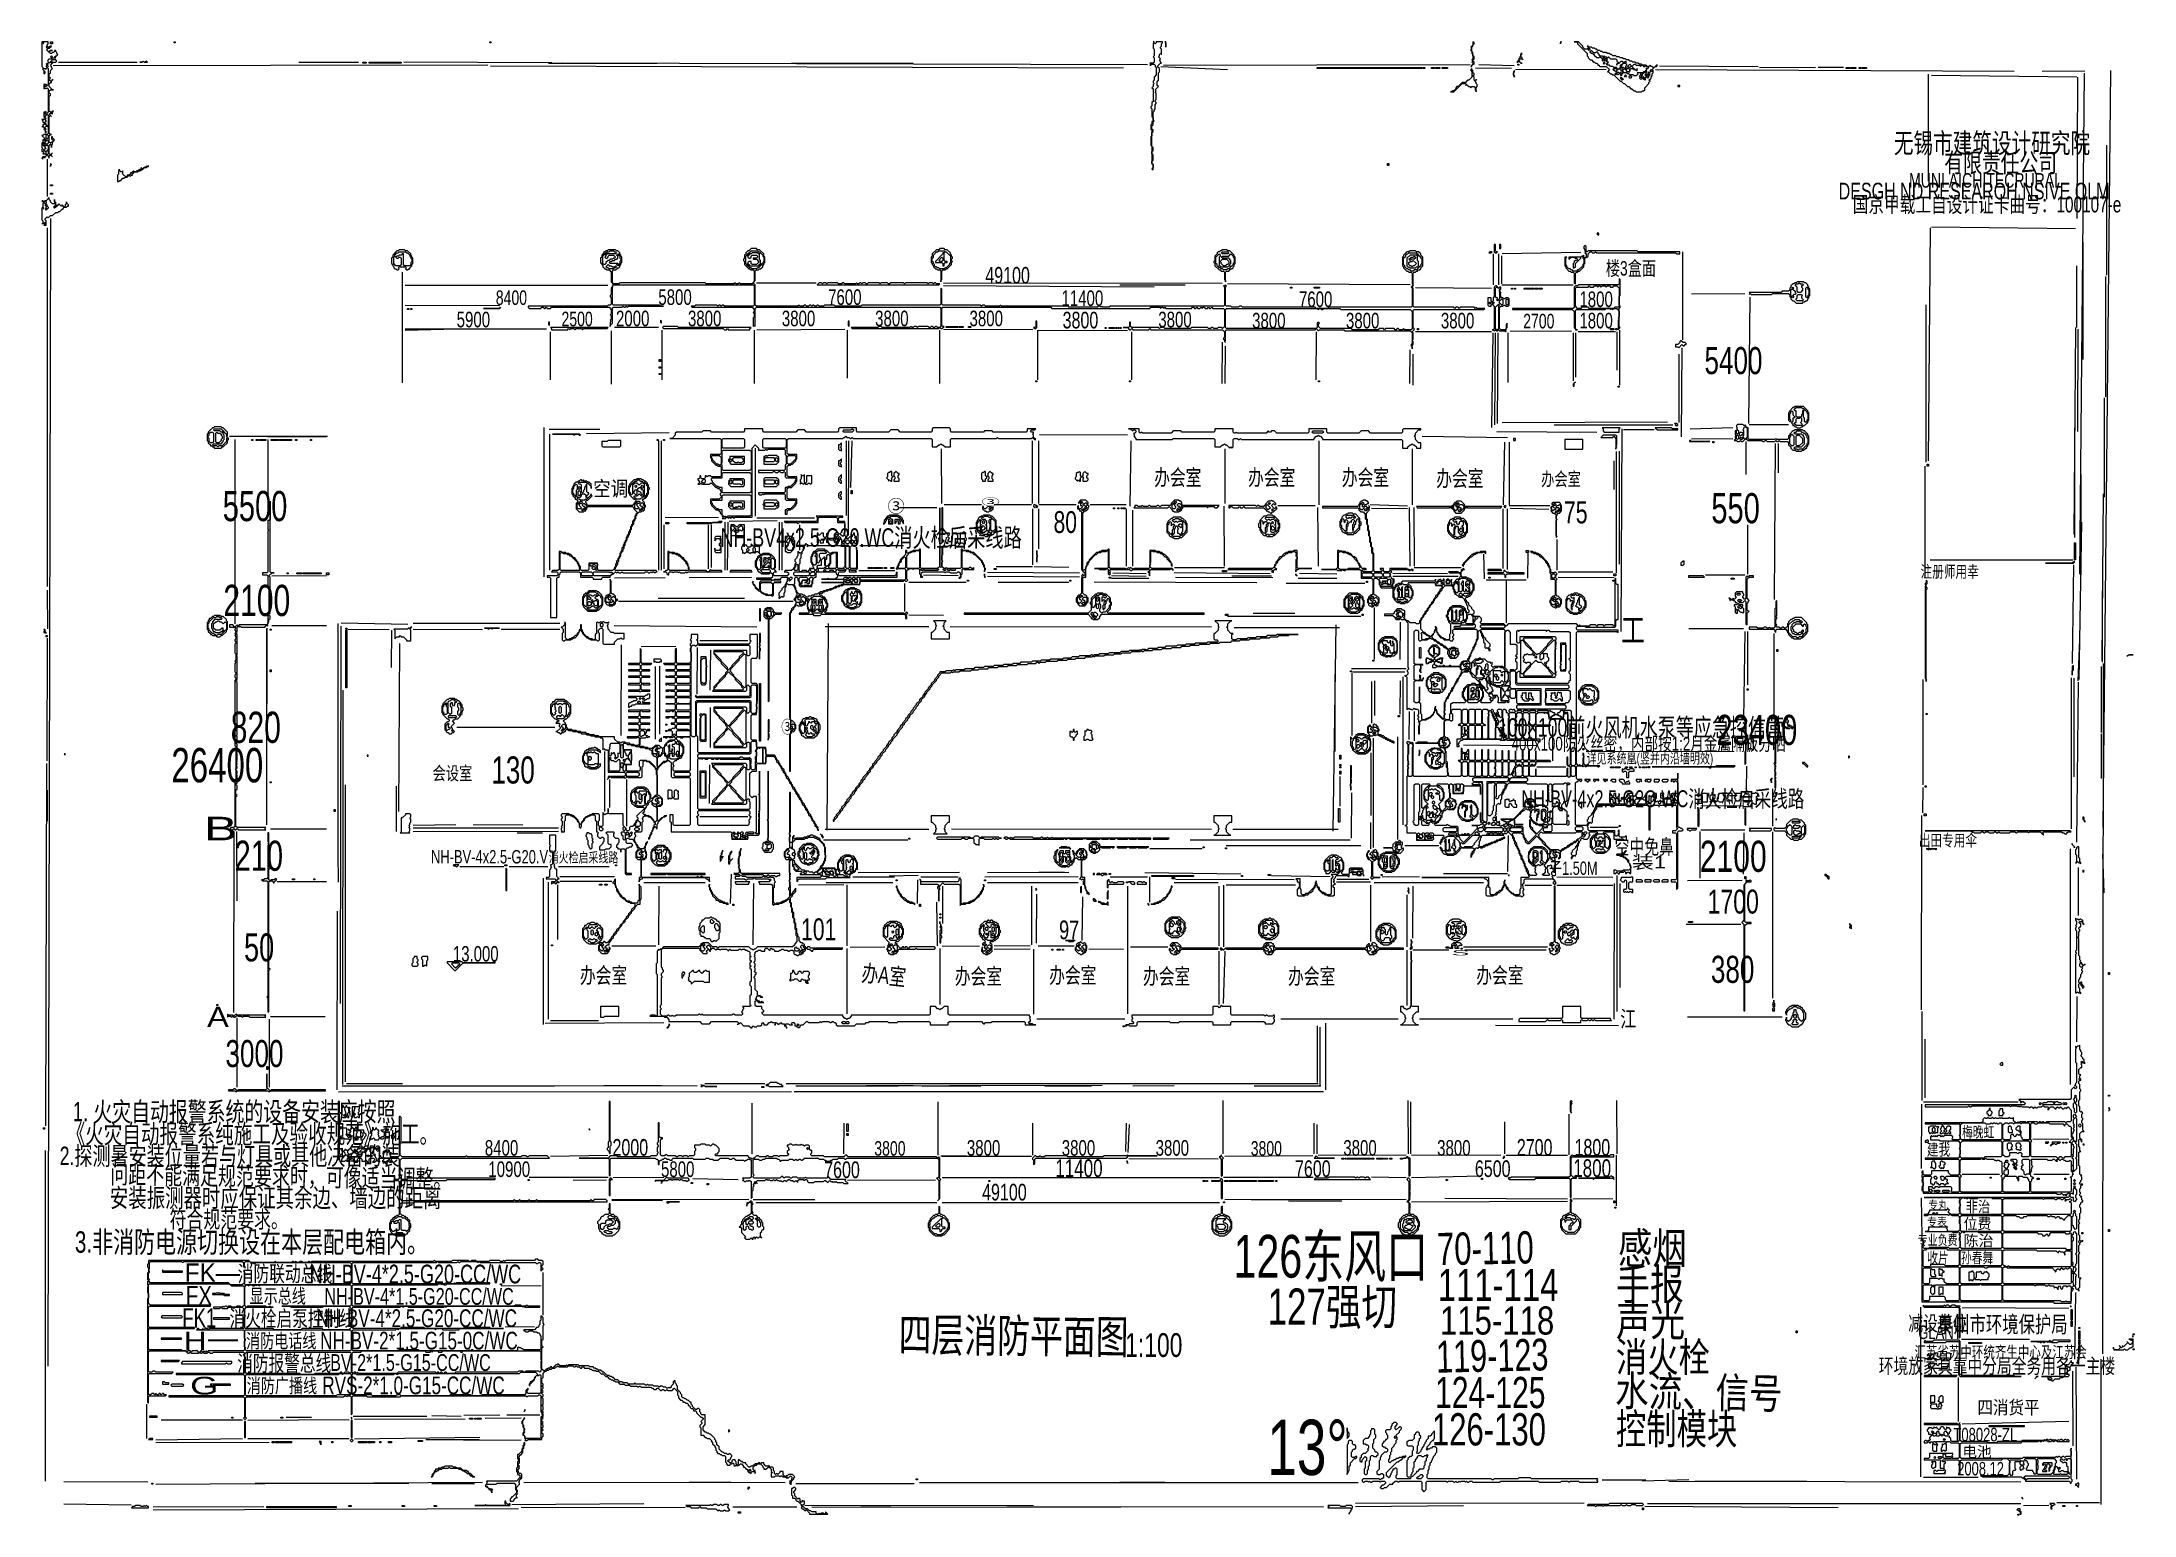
# Model space of a CAD drawing. Extents: x 10 to 1972, y 10 to 1392.
import ezdxf

# ---------------------------------------------------------------- set-up
doc = ezdxf.new("R2010")
doc.units = 0
for name, color, linetype, lineweight in [('OCR_TEXT', 6, 'Continuous', 0), ('TEXT_FALLBACK_OUTLINE', 2, 'Continuous', 0), ('TRACE_CURVE', 6, 'Continuous', 0), ('TRACE_STRAIGHT', 5, 'Continuous', 0), ('TRACE_TEXT_SYMBOL', 6, 'Continuous', 0)]:
    doc.layers.add(name, color=color, linetype=linetype, lineweight=lineweight)
doc.styles.add('wqy-unicode', font='wqy-unicode.lff')

msp = doc.modelspace()

# ---------------------------------------------------------------- texts
at = {"layer": 'OCR_TEXT', "color": 6, "style": 'wqy-unicode'}
for s, height, width, p in [('无锡市建筑设计研究院', 18.73, 0.72, (1746.7, 1287.6)), ('有限责任公司', 17.95, 0.72, (1793.9, 1269.6)), ('DESGH ND RESEAROH NSIVE OLM', 15.618, 0.72, (1694.9, 1244.2)), ('MUNI AICHITECRURAL', 13.681, 0.72, (1760.9, 1255.2)), ('国京甲载工自设计证卡曲号：100107-e', 14.961, 0.72, (1708.1, 1232)), ('49100', 15.62, 0.72, (894.7, 1165.2)), ('楼3盒面', 13.5, 0.72, (1476.6, 1172.8)), ('8400', 13.67, 0.72, (435.7, 1145.2)), ('5800', 14.64, 0.72, (588.1, 1145.2)), ('7600', 14.64, 0.72, (747.3, 1145.2)), ('11400', 14.64, 0.72, (966.1, 1144.2)), ('7600', 14.64, 0.72, (1188.8, 1143.2)), ('1800', 14.64, 0.72, (1451.8, 1143.2)), ('5900', 14.64, 0.72, (399, 1124.2)), ('2500', 13.67, 0.72, (497.3, 1125.2)), ('2000', 14.64, 0.72, (548.4, 1125.2)), ('3800', 14.64, 0.72, (615.9, 1125.2)), ('3800', 14.64, 0.72, (703.9, 1125.2)), ('3800', 14.64, 0.72, (791.4, 1125.2)), ('3800', 14.64, 0.72, (879.9, 1125.2)), ('3800', 15.62, 0.72, (967.2, 1123.2)), ('3800', 14.64, 0.72, (1056.9, 1124.2)), ('3800', 14.64, 0.72, (1144.9, 1123.2)), ('3800', 14.64, 0.72, (1232.9, 1123.2)), ('3800', 14.64, 0.72, (1321.9, 1123.2)), ('1800', 14.64, 0.72, (1451.8, 1123.2)), ('2700', 13.67, 0.72, (1399.1, 1123.2)), ('5400', 25.38, 0.72, (1569.1, 1080.3)), ('空调', 14.24, 0.845354, (527, 965.8)), ('办会室', 15.03, 0.72, (1053.1, 975.9)), ('办会室', 15.03, 0.72, (1141.1, 975.9)), ('办会室', 15.03, 0.72, (1229.1, 975.9)), ('办会室', 15.03, 0.72, (1317.6, 974.9)), ('办会室', 12.65, 0.72, (1415.9, 975.6)), ('5500', 28.31, 0.72, (179.6, 942.4)), ('③', 11.9, 0.994955, (803, 950.5)), ('③', 6.39, 1.989909, (891, 957.3)), ('550', 28.31, 0.72, (1575.5, 940.4)), ('80', 20.5, 0.72, (958.7, 931.3)), ('75', 20.81, 0.72, (1437.2, 940.3)), ('NH-BV4x2.5-G20.WC消火检后采线路', 17.399, 0.72, (646.4, 918.3)), ('2100', 29.28, 0.72, (180.2, 853.4)), ('注册师用幸', 11.12, 0.72, (1771.7, 889.5)), ('工', 22.9, 0.72, (1490.8, 828.9)), ('820', 29.28, 0.72, (187.1, 734.4)), ('③', 11.9, 0.72, (703.3, 743.5)), ('100×100前火风机水泵等应急控信营', 17.247, 0.72, (1375.4, 740.3)), ('23400', 28.31, 0.72, (1580.3, 732.4)), ('26400', 32.21, 0.72, (131.4, 697.4)), ('400x100防火丝密，内部按1:2月金属隔板分晒', 12.999, 0.72, (1388.2, 727.2)), ('详见系统凰(竖并内沿墙明效)', 9.559, 0.72, (1458.5, 715.1)), ('会设室', 12.65, 0.72, (376.4, 699.6)), ('130', 25.38, 0.72, (431.5, 696.3)), ('NH-BV-4x2.5-G2O.WC消火检启采线路', 15.817, 0.72, (1397.4, 674.1)), ('B', 22.1, 1.591946, (162, 643)), ('出田专用伞', 11.12, 0.72, (1770.1, 637.4)), ('210', 28.31, 0.72, (190.7, 614.4)), ('NH-BV-4x2.5-G20.V', 12.594, 0.72, (374.9, 621.3)), ('消火检启采线路', 9.49, 0.72, (485.3, 622.2)), ('空中免鼻', 14.11, 0.72, (1484.9, 629.9)), ('装1', 11.92, 1.270179, (1501, 616.6)), ('2100', 29.28, 0.72, (1564.7, 613.4)), ('子1.50M', 12.45, 0.72, (1423.3, 610.6)), ('1700', 22.45, 0.72, (1572, 574.3)), ('101', 20.5, 0.72, (722, 549.3)), ('50', 26.36, 0.72, (199.6, 529.4)), ('97', 17.59, 0.72, (963.9, 550.2)), ('13.000', 14.53, 0.72, (395.5, 529.3)), ('S', 4.89, 3.811034, (1332, 535.1)), ('380', 25.38, 0.72, (1575.1, 509.3)), ('办会室', 15.03, 0.72, (514.6, 508.9)), ('办会室', 15.03, 0.72, (866.1, 507.9)), ('办会室', 15.03, 0.72, (954.6, 508.9)), ('办会室', 15.03, 0.72, (1042.6, 507.9)), ('办会室', 15.03, 0.72, (1178.6, 507.9)), ('办会室', 15.03, 0.72, (1355.1, 508.9)), ('A', 19, 1.195837, (165, 468)), ('江', 15.4, 0.720655, (1490, 467.8)), ('3000', 25.38, 0.72, (182.2, 430.3)), ('1. 火灾自动报警系统的设备安装应按照', 18.031, 0.72, (39, 379.5)), ('《火灾自动报警系纯施工及验收规范》施工。', 17.738, 0.72, (33.2, 358.8)), ('梅晚虹', 10.28, 0.72, (1810.6, 364.3)), ('2.探测暑安装位量若与灯具或其他决备的装', 17.247, 0.72, (26.7, 338.4)), ('8400', 14.64, 0.72, (425.4, 347.2)), ('2000', 15.62, 0.72, (545.1, 347.2)), ('3800', 13.67, 0.72, (790.6, 347.2)), ('3800', 14.64, 0.72, (877.4, 347.2)), ('3800', 14.64, 0.72, (966.4, 347.2)), ('3800', 14.64, 0.72, (1054.4, 347.2)), ('3800', 13.67, 0.72, (1143.6, 347.2)), ('3800', 14.64, 0.72, (1230.4, 347.2)), ('3800', 14.64, 0.72, (1318.4, 347.2)), ('2700', 15.62, 0.72, (1393.1, 347.2)), ('1800', 15.62, 0.72, (1447.2, 347.2)), ('建我', 11.12, 0.72, (1777.6, 347.4)), ('10900', 14.64, 0.72, (428.7, 327.2)), ('5800', 14.64, 0.72, (590.6, 327.2)), ('7600', 15.62, 0.72, (743.6, 326.2)), ('11400', 16.59, 0.72, (960.3, 327.2)), ('7600', 15.62, 0.72, (1185.1, 327.2)), ('6500', 15.62, 0.72, (1353.8, 327.2)), ('1800', 16.59, 0.72, (1446, 327.2)), ('安装振测器时应保证其余边、墙边的距离', 17.587, 0.72, (73.8, 298.9)), ('49100', 15.62, 0.72, (891.7, 305.2)), ('符合规范要求。', 16.13, 0.72, (129.8, 279.5)), ('专丸', 7.98, 0.816405, (1779, 297)), ('非治', 10.33, 0.818346, (1814, 294.3)), ('3.非消防电源切换设在本层配电箱内。', 20.051, 0.72, (41, 256.2)), ('126东风口', 40.07, 0.72, (1127.5, 232.8)), ('感烟', 29.26, 0.807485, (1488, 245.7)), ('专表', 8.01, 0.843026, (1778, 281)), ('位费', 10.33, 0.927534, (1812, 278.3)), ('专业负费', 9.49, 0.72, (1769.1, 263.3)), ('收片', 10.33, 0.72, (1777.9, 246.4)), ('孙春舞', 10.28, 0.72, (1809.6, 246.3)), ('陈治', 10.33, 1.000183, (1812, 262.3)), ('FK—', 17.08, 0.998057, (144, 229)), ('消防联动总线', 15.03, 0.72, (193.7, 229)), ('NH-BV-4*2.5-G20-CC/WC', 17.575, 0.72, (261.1, 227.4)), ('111-114', 29.97, 0.768885, (1319, 211)), ('手报', 29.13, 0.803477, (1486, 212)), ('FX', 18.08, 0.794855, (145, 207)), ('显示总线', 13.44, 0.72, (204.8, 208.8)), ('NH-BV-4*1.5-G20-CC/WC', 15.725, 0.72, (275, 207.3)), ('127强切', 34.01, 0.72, (1159.4, 188.6)), ('FK1', 18.08, 0.72, (141.7, 186)), ('消火栓启泵控制线', 14.96, 0.72, (186, 187)), ('NH-BV-4*2.5-G20-CC/WC', 16.65, 0.72, (267.6, 186.4)), ('115-118', 26.36, 0.828731, (1321, 179.4)), ('声光', 29.13, 0.817762, (1486, 178)), ('减设单位', 14.11, 0.72, (1760.2, 182.9)), ('泰州市环境保护局', 15.61, 0.72, (1787, 181.2)), ('H一', 17.08, 1.308785, (143, 165)), ('消防电话线', 13.44, 0.72, (201.5, 166.8)), ('NH-BV-2*1.5-G15-0C/WC', 16.65, 0.72, (271, 165.4)), ('1:100', 22.31, 0.72, (1025.8, 158.4)), ('GLANT', 12.7, 0.72, (1769.5, 175.2)), ('消防报警总线', 14.96, 0.72, (193.2, 145)), ('BV-2*1.5-G15-CC/WC', 15.725, 0.72, (280.4, 145.3)), ('消火栓', 27.68, 0.778246, (1486, 144.5)), ('环境放家具靠中分局全务用各一主楼', 14.111, 0.72, (1732.5, 142.9)), ('汇苏省苏中环统齐生中心及江苏会', 10.976, 0.72, (1765.9, 157.5)), ('G', 16.6, 1.537563, (149, 123.2)), ('消防广播线', 13.44, 0.72, (202.1, 124.8)), ('RVS-2*1.0-G15-CC/WC', 16.65, 0.72, (273, 123.4)), ('124-125', 29.32, 0.72, (1316.4, 110.4)), ('四消货平', 12.54, 0.85204, (1825, 104.8)), ('13°', 51.79, 0.72, (1159.1, 47.7)), ('126-130', 30.26, 0.72, (1313.5, 75.4)), ('控制模块', 28.72, 0.726804, (1486, 76.6)), ('T08028-ZL', 12.69, 0.72, (1802.5, 79.2)), ('2008.12', 12.59, 0.72, (1806.1, 47.3)), ('电池', 10.37, 0.967173, (1811, 64.3))]:
    msp.add_text(s, height=height, dxfattribs=dict(at, width=width)).set_placement(p)
for s, height, rotation, width, p in [('办A室', 15.9, -6.3402, 0.72, (778.1, 511)), ('问距不能满足规范要求时，可像适当调整。', 17.141, -0.7598, 0.72, (74.1, 321.1)), ('70-110', 30.28, 1.1344, 0.72, (1318.5, 244.4)), ('四层消防平面图', 31.36, -0.5846, 0.72, (813.3, 163.7)), ('119-123', 29.82, 1.2563, 0.72, (1317.7, 143.6)), ('水流、信号', 28.55, -1.1088, 0.805125, (1485.2, 112.7))]:
    msp.add_text(s, height=height, rotation=rotation, dxfattribs=dict(at, width=width)).set_placement(p)

# ---------------------------------------------------------------- linework, layer by layer
at = {"layer": 'TEXT_FALLBACK_OUTLINE', "color": 2}
for points in [[(1331, 955), (1332, 955), (1334, 953), (1334, 952), (1336, 950), (1341, 950), (1344, 953), (1344, 954), (1345, 955), (1346, 955), (1343, 955), (1343, 954), (1342, 953), (1341, 954), (1341, 955), (1337, 955), (1338, 954), (1336, 952), (1334, 954), (1334, 955)], [(1338, 952), (1339, 953), (1340, 953), (1341, 952), (1340, 951), (1339, 951)], [(1340, 953), (1341, 954), (1342, 953), (1341, 952)]]:
    msp.add_lwpolyline(points, close=True, dxfattribs=at)
at = {"layer": 'TRACE_CURVE', "color": 6}
for points in [[(10, 1392), (10, 1369), (11, 1368), (11, 1366), (12, 1365), (12, 1362), (13, 1363), (13, 1364), (11, 1366), (12, 1367), (13, 1367), (14, 1366), (14, 1367), (15, 1368), (16, 1367), (16, 1352), (15, 1351), (14, 1352), (12, 1352), (12, 1348), (13, 1349), (14, 1348), (15, 1349), (16, 1348), (16, 1326), (15, 1325), (14, 1325), (13, 1326), (14, 1327), (13, 1326), (12, 1326), (12, 1322), (13, 1321), (13, 1320), (12, 1319), (10, 1319), (11, 1318), (11, 1317), (13, 1315), (12, 1314), (11, 1314), (11, 1313), (10, 1312), (11, 1313), (13, 1311), (12, 1310), (13, 1309), (13, 1307), (14, 1307), (14, 1308), (13, 1309), (14, 1310), (13, 1311), (13, 1312), (14, 1313), (15, 1313), (16, 1312), (16, 1306), (15, 1305), (12, 1305), (11, 1304), (10, 1304), (13, 1301), (12, 1300)], [(16, 1383), (15, 1384), (15, 1385), (16, 1386), (17, 1386), (19, 1388), (18, 1388), (17, 1387), (16, 1387), (15, 1388), (15, 1389), (16, 1390), (16, 1392), (10, 1392)], [(20, 1326), (21, 1327), (20, 1327), (19, 1326), (18, 1326), (17, 1327), (17, 1341), (18, 1342), (18, 1343), (17, 1344), (17, 1346), (18, 1347), (21, 1347), (20, 1347), (17, 1350), (17, 1353), (18, 1354), (19, 1354), (19, 1355), (20, 1356), (20, 1357), (20, 1356), (19, 1355), (18, 1355), (17, 1356), (17, 1357), (18, 1358), (17, 1359), (17, 1362), (18, 1363), (18, 1365), (20, 1367), (19, 1368), (19, 1369), (18, 1370), (21, 1373), (23, 1373), (24, 1374), (23, 1375), (20, 1375), (19, 1376), (20, 1377), (23, 1377), (22, 1378), (23, 1379), (24, 1379), (25, 1380), (24, 1381), (24, 1382), (23, 1383), (23, 1384), (22, 1384), (22, 1383), (21, 1382), (20, 1382), (19, 1381), (18, 1381), (17, 1382), (17, 1383), (18, 1384), (20, 1384), (18, 1384), (17, 1383), (16, 1383)], [(1052, 1392), (1053, 1391), (1052, 1390), (1052, 1386), (1053, 1385), (1053, 1379), (1052, 1378), (1053, 1377), (1053, 1373), (1052, 1372), (1049, 1372), (1050, 1371), (1049, 1370), (1050, 1370), (1051, 1371), (1053, 1371), (1054, 1370), (1054, 1369), (1055, 1368), (1055, 1361), (1053, 1359), (1053, 1356), (1052, 1355), (1052, 1354), (1053, 1353), (1052, 1352), (1052, 1350), (1051, 1349), (1052, 1348), (1052, 1336), (1051, 1335), (1051, 1332), (1050, 1331), (1050, 1330), (1051, 1329), (1051, 1322), (1052, 1321), (1052, 1318), (1051, 1317), (1051, 1315), (1050, 1314), (1050, 1310), (1051, 1309), (1051, 1304), (1050, 1303), (1050, 1295), (1051, 1294), (1051, 1278), (1052, 1277), (1052, 1274), (1051, 1273), (1052, 1272), (1052, 1277), (1051, 1278), (1051, 1280), (1052, 1281), (1052, 1286), (1051, 1287), (1051, 1289), (1052, 1290), (1052, 1293), (1051, 1294), (1051, 1307), (1052, 1308)], [(1052, 1308), (1052, 1309), (1051, 1310), (1051, 1313), (1052, 1314), (1052, 1317), (1053, 1318), (1052, 1319), (1052, 1326), (1053, 1327), (1053, 1328), (1054, 1329), (1054, 1333), (1055, 1334), (1055, 1335), (1054, 1336), (1054, 1337), (1055, 1338), (1055, 1344), (1054, 1345), (1055, 1346), (1054, 1347), (1057, 1350), (1056, 1351), (1056, 1355), (1057, 1356), (1057, 1363), (1058, 1364), (1058, 1367), (1056, 1369), (1059, 1372), (1060, 1372), (1059, 1373), (1059, 1374), (1058, 1375), (1059, 1376), (1057, 1378), (1058, 1379), (1058, 1380), (1059, 1381), (1060, 1380), (1060, 1385), (1059, 1386), (1059, 1387), (1060, 1388), (1060, 1390), (1061, 1391), (1061, 1392), (1055, 1392), (1055, 1391), (1054, 1390), (1053, 1391), (1053, 1392), (1052, 1392)], [(12, 1300), (11, 1300), (11, 1298), (10, 1297), (10, 1293), (11, 1292), (10, 1291), (10, 1289), (11, 1289), (12, 1288), (11, 1287), (13, 1287), (14, 1286), (14, 1285), (13, 1284), (11, 1284), (10, 1283), (11, 1282), (11, 1283), (12, 1284), (13, 1283), (13, 1284), (15, 1286), (16, 1285), (16, 1284), (17, 1283), (17, 1285), (18, 1286), (20, 1284), (19, 1285), (19, 1287), (20, 1288), (18, 1286), (17, 1287), (17, 1295), (18, 1296), (19, 1295), (19, 1293), (19, 1295), (20, 1296), (20, 1298), (22, 1300), (20, 1302), (20, 1303), (19, 1303), (19, 1301), (21, 1299), (20, 1298), (19, 1298), (18, 1297), (17, 1298), (17, 1304), (18, 1305), (19, 1305), (18, 1305), (17, 1306), (17, 1322), (18, 1323), (19, 1322), (17, 1324), (18, 1325), (19, 1325), (20, 1324), (20, 1326)], [(675, 1198), (673, 1196), (672, 1196), (670, 1194), (670, 1193), (669, 1192), (669, 1189), (668, 1188), (668, 1187), (669, 1186), (669, 1183), (673, 1179), (674, 1179), (675, 1178), (677, 1178), (678, 1177), (678, 1167), (676, 1165), (665, 1165), (664, 1166), (663, 1165), (661, 1165), (660, 1166), (659, 1165), (633, 1165), (632, 1166), (552, 1166), (551, 1165), (546, 1165), (545, 1166), (545, 1177), (546, 1178), (548, 1178), (550, 1180), (551, 1180), (552, 1181), (552, 1182), (553, 1183), (553, 1184), (554, 1185), (554, 1190), (553, 1191), (553, 1192), (552, 1193), (552, 1194), (550, 1196), (549, 1196), (548, 1197), (541, 1197), (540, 1196), (539, 1196), (538, 1195), (537, 1195), (537, 1194), (535, 1192), (535, 1190), (534, 1189), (534, 1185), (535, 1184), (535, 1183), (536, 1182), (536, 1181), (538, 1179), (539, 1179)], [(891, 1144), (890, 1145), (855, 1145), (854, 1146), (854, 1160), (853, 1161), (853, 1146), (852, 1145), (779, 1145), (778, 1144), (754, 1144), (753, 1145), (744, 1145), (743, 1144), (739, 1144), (738, 1145), (737, 1145), (736, 1144), (735, 1144), (734, 1145), (733, 1145), (732, 1144), (731, 1145), (730, 1145), (729, 1144), (727, 1144), (726, 1145), (725, 1145), (724, 1144), (721, 1144), (720, 1145), (719, 1144), (680, 1144), (679, 1145), (679, 1164), (677, 1166), (679, 1168), (679, 1177), (680, 1178), (682, 1178), (683, 1179), (684, 1179), (686, 1181), (686, 1182), (687, 1183), (687, 1184), (688, 1185), (688, 1190), (687, 1191), (687, 1193), (683, 1197), (681, 1197), (680, 1198), (675, 1198)], [(539, 1179), (540, 1178), (542, 1178), (544, 1176), (544, 1167), (545, 1166), (545, 1165), (546, 1164), (545, 1163), (545, 1162), (544, 1161), (544, 1155), (543, 1154), (543, 1153), (544, 1152), (544, 1146), (543, 1145), (541, 1145), (540, 1144), (466, 1144), (466, 1143), (467, 1142), (478, 1142), (479, 1143), (480, 1143), (481, 1142), (482, 1142), (483, 1143), (484, 1142), (487, 1142), (488, 1143), (542, 1143), (544, 1141), (544, 1137), (543, 1136), (544, 1135), (544, 1132), (543, 1131), (544, 1130), (543, 1129), (543, 1125), (543, 1126), (545, 1128), (545, 1142), (546, 1143), (554, 1143), (555, 1144), (556, 1143), (557, 1143), (558, 1144), (559, 1143), (560, 1144), (593, 1144), (590, 1144), (589, 1145), (546, 1145), (545, 1146), (545, 1163), (546, 1164), (677, 1164), (678, 1163), (678, 1145), (677, 1144), (650, 1144)], [(1305, 1182), (1305, 1190), (1303, 1192), (1303, 1193), (1301, 1195), (1299, 1195), (1298, 1196), (1293, 1196), (1292, 1195), (1290, 1195), (1287, 1192), (1287, 1191), (1286, 1190), (1286, 1182), (1287, 1181), (1287, 1180), (1290, 1177), (1291, 1177), (1292, 1176), (1294, 1176), (1295, 1175), (1295, 1165), (1296, 1164), (1294, 1162), (1295, 1161), (1295, 1144), (1294, 1143), (1217, 1143), (1216, 1142), (1205, 1142), (1204, 1143), (1136, 1143), (1135, 1144), (1133, 1144), (1132, 1143), (1126, 1143), (1125, 1144), (1121, 1144), (1120, 1145), (1120, 1162), (1121, 1163), (1120, 1164), (1119, 1163), (1118, 1163), (1119, 1162), (1119, 1145), (1118, 1144), (1012, 1144), (1011, 1143), (1005, 1143), (1004, 1144), (1003, 1143), (1002, 1144), (1001, 1144), (1000, 1143), (973, 1143), (972, 1144), (910, 1144), (909, 1145), (908, 1144), (895, 1144), (894, 1145), (892, 1145), (891, 1144)], [(1117, 1122), (1119, 1120), (1119, 1115), (1118, 1114), (1118, 1113), (1119, 1112), (1119, 1111), (1120, 1110), (1119, 1111), (1120, 1112), (1120, 1121), (1121, 1122), (1204, 1122), (1205, 1123), (1207, 1121), (1208, 1122), (1231, 1122), (1232, 1121), (1293, 1121), (1295, 1119), (1295, 1109), (1294, 1108), (1294, 1107), (1295, 1106), (1295, 1104), (1295, 1107), (1296, 1108), (1296, 1111), (1295, 1112), (1296, 1113), (1296, 1119), (1295, 1120), (1297, 1122), (1297, 1123), (1296, 1124), (1296, 1140), (1297, 1141), (1362, 1141), (1363, 1142), (1356, 1142), (1355, 1143), (1354, 1142), (1353, 1143), (1340, 1143), (1339, 1142), (1338, 1143), (1336, 1143), (1335, 1142), (1334, 1143), (1297, 1143), (1296, 1144), (1296, 1161), (1295, 1162), (1296, 1163), (1296, 1175), (1297, 1176), (1298, 1176), (1299, 1177), (1300, 1177), (1301, 1178), (1302, 1178), (1303, 1179), (1303, 1180), (1305, 1182)], [(650, 1144), (649, 1145), (648, 1145), (647, 1144), (646, 1145), (645, 1145), (644, 1144), (643, 1145), (623, 1145), (622, 1144), (619, 1144), (620, 1143), (676, 1143), (678, 1141), (678, 1139), (677, 1138), (678, 1137), (678, 1134), (677, 1133), (677, 1125), (678, 1126), (679, 1125), (679, 1142), (680, 1143), (852, 1143), (853, 1142), (853, 1125), (852, 1124), (850, 1124), (849, 1125), (848, 1125), (847, 1124), (846, 1124), (845, 1125), (844, 1125), (843, 1124), (842, 1124), (841, 1125), (832, 1125), (831, 1124), (830, 1125), (828, 1125), (827, 1124), (826, 1124), (825, 1125), (824, 1124), (798, 1124), (797, 1125), (795, 1125), (794, 1124), (769, 1124), (770, 1123), (851, 1123), (852, 1124), (853, 1123), (854, 1123), (856, 1125), (855, 1125), (854, 1126), (854, 1142), (855, 1143), (956, 1143), (957, 1142), (1049, 1142)], [(1049, 1142), (1050, 1143), (1058, 1143), (1059, 1142), (1060, 1143), (1061, 1143), (1062, 1142), (1063, 1143), (1064, 1142), (1088, 1142), (1089, 1143), (1090, 1143), (1091, 1142), (1092, 1142), (1093, 1143), (1094, 1142), (1096, 1142), (1097, 1143), (1098, 1142), (1099, 1143), (1100, 1143), (1101, 1142), (1103, 1142), (1104, 1143), (1105, 1142), (1106, 1142), (1107, 1143), (1108, 1142), (1118, 1142), (1119, 1141), (1119, 1125), (1117, 1123), (1116, 1124), (1113, 1124), (1112, 1123), (1109, 1123), (1108, 1124), (1107, 1124), (1106, 1123), (1104, 1123), (1103, 1124), (1088, 1124), (1087, 1123), (1063, 1123), (1062, 1124), (1059, 1124), (1058, 1123), (1057, 1124), (1032, 1124), (1031, 1125), (1031, 1129), (1030, 1129), (1030, 1125), (1029, 1124), (1024, 1124), (1028, 1124), (1030, 1122), (1031, 1122), (1032, 1123), (1033, 1122), (1048, 1122), (1049, 1123), (1050, 1122), (1117, 1122)], [(758, 1030), (757, 1029), (757, 1027), (756, 1026), (727, 1026), (725, 1028), (719, 1028), (717, 1026), (687, 1026), (686, 1027), (686, 1029), (669, 1029), (669, 1027), (668, 1026), (638, 1026), (637, 1027), (630, 1027), (629, 1026), (605, 1026), (604, 1025), (604, 1023), (601, 1020), (599, 1020), (646, 1020), (647, 1019), (647, 1006), (646, 1005), (637, 1005), (637, 1002), (638, 1001), (638, 999), (642, 995), (643, 995), (644, 994), (646, 994), (647, 993), (647, 985), (646, 984), (638, 984), (637, 985), (635, 985), (634, 984), (633, 985), (632, 985), (632, 983), (631, 982), (629, 982), (628, 983), (628, 985), (627, 985), (627, 983), (626, 982), (625, 982), (625, 981), (627, 979), (625, 977), (627, 977), (628, 978), (629, 977), (636, 977), (637, 978), (638, 978), (642, 974), (643, 974)], [(718, 1001), (718, 1005), (710, 1005), (709, 1006), (709, 1019), (710, 1020), (761, 1020), (762, 1021), (763, 1021), (764, 1022), (765, 1021), (767, 1021), (768, 1020), (769, 1020), (770, 1021), (771, 1020), (844, 1020), (845, 1019), (845, 1012), (849, 1012), (851, 1014), (852, 1014), (853, 1015), (854, 1014), (855, 1014), (857, 1012), (862, 1012), (862, 1019), (863, 1020), (905, 1020), (906, 1021), (907, 1020), (938, 1020), (939, 1021), (941, 1019), (942, 1019), (940, 1021), (940, 1023), (939, 1024), (940, 1025), (940, 1026), (938, 1026), (937, 1027), (938, 1028), (941, 1028), (942, 1029), (934, 1029), (934, 1027), (933, 1026), (902, 1026), (901, 1027), (894, 1027), (893, 1026), (863, 1026), (862, 1027), (862, 1029), (861, 1030), (846, 1030), (845, 1029), (845, 1027), (844, 1026), (815, 1026), (813, 1028), (806, 1028)], [(806, 1028), (804, 1026), (775, 1026), (774, 1027), (774, 1030), (758, 1030)], [(643, 974), (644, 973), (645, 973), (646, 972), (646, 971), (647, 970), (647, 969), (646, 968), (646, 967), (647, 966), (647, 965), (645, 963), (637, 963), (637, 959), (638, 958), (638, 957), (642, 953), (644, 953), (646, 951), (646, 950), (648, 948), (648, 947), (649, 946), (648, 945), (651, 945), (652, 946), (653, 946), (654, 945), (655, 946), (656, 945), (657, 946), (658, 946), (659, 945), (660, 946), (676, 946), (676, 1011), (679, 1014), (682, 1011), (682, 1009), (688, 1009), (689, 1010), (690, 1009), (691, 1010), (706, 1010), (707, 1009), (707, 1005), (708, 1004), (708, 996), (707, 995), (707, 991), (706, 990), (682, 990), (682, 988), (695, 988), (696, 989), (697, 989), (698, 988), (700, 988), (701, 989), (702, 989), (703, 988), (705, 988), (706, 989), (707, 988)], [(707, 988), (707, 984), (708, 983), (716, 983), (717, 982), (717, 981), (716, 980), (716, 979), (712, 975), (710, 975), (709, 974), (707, 974), (707, 970), (706, 969), (682, 969), (682, 968), (683, 967), (685, 967), (686, 968), (687, 967), (688, 968), (706, 968), (707, 967), (707, 963), (708, 962), (716, 962), (717, 961), (717, 960), (716, 959), (716, 958), (712, 954), (709, 954), (708, 953), (707, 953), (707, 949), (709, 949), (709, 952), (710, 953), (712, 953), (713, 954), (714, 954), (717, 957), (717, 958), (718, 959), (718, 963), (710, 963), (709, 964), (709, 973), (710, 974), (713, 974), (717, 978), (717, 979), (718, 980), (718, 984), (710, 984), (709, 985), (709, 994), (710, 995), (712, 995), (713, 996), (714, 996), (717, 999), (717, 1000), (718, 1001)], [(568, 982), (567, 981), (565, 981), (561, 977), (561, 976), (560, 975), (560, 969), (561, 968), (561, 967), (565, 963), (566, 963), (567, 962), (567, 961), (565, 959), (565, 958), (564, 957), (522, 957), (521, 958), (521, 959), (520, 960), (520, 961), (521, 962), (522, 962), (526, 966), (525, 967), (525, 968), (525, 967), (522, 964), (521, 965), (521, 966), (523, 968), (523, 969), (522, 969), (521, 970), (521, 977), (522, 978), (525, 975), (525, 973), (525, 977), (523, 979), (522, 979), (521, 980), (519, 980), (518, 981), (517, 980), (516, 981), (515, 981), (514, 980), (513, 980), (512, 979), (511, 979), (509, 977), (509, 976), (508, 975), (508, 974), (507, 973), (507, 968), (508, 967), (508, 966), (510, 964), (510, 963), (511, 963), (513, 961), (511, 959)], [(575, 960), (573, 962), (575, 964), (576, 964), (578, 966), (578, 967), (579, 968), (579, 972), (580, 973), (579, 974), (579, 976), (578, 977), (578, 978), (576, 980), (575, 980), (574, 981), (573, 981), (572, 982), (568, 982)], [(984, 962), (982, 960), (982, 959), (983, 960), (984, 959), (984, 957), (985, 957), (986, 956), (984, 954), (983, 954), (982, 955), (982, 957), (981, 956), (981, 954), (982, 954), (983, 953), (983, 952), (984, 952), (985, 951), (985, 897), (986, 896), (986, 895), (987, 895), (988, 894), (988, 892), (987, 891), (986, 892), (986, 893), (986, 892), (985, 891), (986, 890), (985, 889), (985, 875), (983, 873), (982, 873), (981, 872), (981, 871), (980, 870), (980, 867), (981, 866), (981, 865), (983, 863), (988, 863), (990, 865), (990, 866), (991, 867), (991, 870), (990, 871), (990, 872), (989, 873), (988, 873), (986, 875), (986, 889), (987, 890), (989, 890), (989, 899), (990, 900), (990, 901), (991, 902), (991, 903), (992, 904), (992, 905), (998, 911), (999, 911)], [(1069, 904), (1067, 906), (1067, 907), (1063, 911), (1062, 911), (1060, 913), (1059, 913), (1058, 914), (1055, 914), (1054, 915), (1049, 915), (1049, 899), (1048, 898), (1034, 898), (1033, 897), (1031, 899), (1030, 898), (1029, 899), (1027, 897), (1026, 898), (1012, 898), (1011, 899), (1011, 916), (1010, 916), (1009, 915), (1004, 915), (1003, 914), (1002, 914), (1001, 913), (999, 913), (992, 906), (992, 905), (990, 903), (990, 901), (989, 900), (989, 898), (987, 896), (986, 897), (986, 950), (988, 952), (989, 952), (991, 954), (991, 955), (992, 956), (990, 958), (991, 959), (991, 960), (989, 962), (984, 962)], [(1249, 962), (1248, 961), (1247, 961), (1246, 960), (1246, 959), (1245, 958), (1245, 957), (1244, 956), (1211, 956), (1211, 955), (1244, 955), (1245, 954), (1245, 953), (1247, 951), (1249, 951), (1251, 949), (1251, 945), (1252, 944), (1252, 940), (1253, 939), (1253, 934), (1254, 933), (1254, 929), (1255, 928), (1255, 923), (1256, 922), (1256, 919), (1257, 918), (1257, 913), (1258, 912), (1258, 896), (1257, 895), (1249, 895), (1248, 896), (1249, 897), (1252, 897), (1251, 898), (1248, 898), (1247, 899), (1247, 900), (1246, 901), (1246, 902), (1244, 904), (1244, 905), (1243, 906), (1243, 907), (1241, 909), (1240, 909), (1237, 912), (1236, 912), (1235, 913), (1233, 913), (1232, 914), (1229, 914), (1228, 915), (1227, 914), (1226, 915), (1225, 915), (1225, 899), (1223, 897), (1210, 897), (1224, 897), (1225, 896), (1229, 896)], [(1295, 896), (1296, 896), (1296, 897), (1294, 897), (1293, 896), (1292, 897), (1291, 897), (1290, 898), (1274, 898), (1274, 896), (1273, 895), (1269, 895), (1268, 896), (1268, 898), (1265, 898), (1265, 897), (1266, 897), (1267, 896), (1266, 895), (1260, 895), (1259, 896), (1259, 912), (1258, 913), (1258, 917), (1257, 918), (1257, 922), (1256, 923), (1256, 927), (1255, 928), (1255, 933), (1254, 934), (1254, 938), (1253, 939), (1253, 944), (1252, 945), (1252, 950), (1255, 953), (1254, 954), (1255, 955), (1255, 956), (1254, 957), (1255, 956), (1254, 955), (1253, 955), (1252, 956), (1251, 956), (1250, 957), (1251, 958), (1252, 958), (1253, 959), (1254, 959), (1254, 960), (1253, 961), (1252, 961), (1251, 962), (1249, 962)], [(224, 961), (224, 944), (223, 943), (222, 943), (222, 935), (223, 934), (222, 933), (222, 895), (221, 894), (217, 894), (217, 892), (221, 892), (222, 891), (222, 880), (223, 879), (223, 856), (222, 855), (222, 846), (221, 845), (195, 845), (194, 844), (193, 845), (191, 843), (189, 845), (186, 845), (186, 843), (191, 843), (192, 842), (191, 841), (191, 840), (192, 839), (192, 838), (191, 837), (192, 836), (191, 835), (192, 834), (192, 832), (191, 831), (191, 830), (192, 829), (192, 828), (191, 827), (191, 819), (192, 818), (192, 812), (191, 811), (192, 810), (191, 809), (191, 801), (192, 800), (192, 799), (191, 798), (191, 796), (192, 795), (192, 794), (191, 793), (191, 732), (192, 731), (192, 698), (191, 697), (191, 656), (190, 655), (187, 655), (187, 653)], [(194, 844), (195, 843), (196, 844), (197, 843), (219, 843), (221, 845), (222, 844), (221, 845), (222, 846), (222, 847), (223, 848), (223, 850), (224, 851), (224, 853), (223, 854), (223, 855), (224, 856), (223, 857), (223, 858), (224, 859), (224, 890), (223, 891), (226, 894), (228, 894), (225, 894), (224, 895), (224, 961)], [(511, 959), (511, 954), (514, 951), (518, 951), (519, 952), (520, 952), (520, 953), (521, 954), (521, 955), (522, 956), (564, 956), (565, 955), (565, 954), (568, 951), (568, 950), (567, 949), (567, 948), (566, 947), (566, 945), (565, 944), (565, 943), (564, 942), (564, 940), (563, 939), (563, 938), (562, 937), (562, 935), (561, 934), (561, 933), (560, 932), (560, 930), (559, 929), (559, 928), (558, 927), (558, 925), (557, 924), (557, 923), (556, 922), (556, 921), (555, 920), (555, 918), (554, 917), (554, 915), (553, 914), (553, 913), (552, 912), (552, 910), (551, 909), (551, 908), (550, 907), (550, 906), (549, 905), (549, 903), (548, 902), (548, 900), (547, 899), (547, 898), (545, 896), (532, 896), (531, 897), (531, 903), (523, 903), (523, 897), (522, 896)], [(579, 894), (580, 894), (581, 895), (582, 894), (583, 895), (584, 895), (585, 894), (586, 895), (587, 895), (586, 896), (548, 896), (547, 897), (548, 898), (548, 899), (549, 900), (549, 901), (550, 902), (550, 904), (551, 905), (551, 907), (552, 908), (552, 909), (553, 910), (553, 912), (554, 913), (554, 914), (555, 915), (555, 916), (556, 917), (556, 919), (557, 920), (557, 922), (558, 923), (558, 924), (559, 925), (559, 927), (560, 928), (560, 929), (561, 930), (561, 931), (562, 932), (562, 934), (563, 935), (563, 937), (564, 938), (564, 939), (565, 940), (565, 942), (566, 943), (566, 944), (567, 945), (567, 947), (568, 948), (568, 949), (570, 951), (572, 951), (573, 952), (574, 952), (575, 953), (575, 955), (576, 956), (576, 957), (575, 958), (575, 960)], [(768, 918), (770, 920), (774, 920), (774, 928), (773, 928), (772, 929), (772, 931), (771, 931), (771, 930), (770, 929), (770, 928), (769, 927), (768, 928), (766, 926), (765, 926), (764, 927), (764, 928), (763, 929), (763, 942), (758, 942), (757, 943), (757, 945), (758, 946), (761, 946), (761, 947), (736, 947), (737, 946), (737, 943), (736, 942), (706, 942), (707, 941), (718, 941), (719, 940), (721, 942), (722, 941), (738, 941), (738, 945), (739, 946), (755, 946), (756, 945), (756, 941), (762, 941), (763, 940), (763, 932), (762, 931), (762, 929), (761, 928), (759, 930), (759, 931), (758, 930), (757, 931), (754, 931), (753, 930), (753, 927), (752, 926), (748, 926), (746, 928), (746, 931), (746, 928), (745, 927), (744, 927), (743, 928), (743, 931), (741, 931)], [(852, 955), (852, 900), (850, 898), (835, 898), (834, 899), (834, 916), (833, 916), (832, 915), (827, 915), (826, 914), (825, 914), (824, 913), (823, 913), (822, 912), (821, 913), (821, 915), (820, 915), (820, 911), (815, 906), (815, 905), (814, 904), (814, 903), (813, 902), (813, 901), (812, 900), (812, 899), (811, 898), (812, 897), (813, 898), (819, 898), (820, 897), (820, 888), (819, 887), (778, 887), (777, 888), (777, 889), (778, 890), (812, 890), (812, 895), (811, 894), (811, 892), (810, 891), (758, 891), (757, 892), (757, 894), (758, 895), (763, 895), (764, 896), (764, 897), (765, 898), (766, 898), (767, 897), (767, 895), (774, 895), (773, 896), (775, 898), (775, 915), (774, 916), (774, 918), (774, 899), (773, 898), (769, 898), (768, 899), (768, 918)], [(858, 899), (857, 898), (856, 898), (854, 900), (854, 904), (855, 905), (854, 906), (854, 910), (855, 911), (855, 919), (856, 920), (857, 919), (860, 919), (861, 920), (862, 919), (863, 919), (864, 920), (866, 920), (867, 919), (870, 919), (870, 920), (872, 922), (873, 922), (874, 921), (876, 921), (876, 924), (877, 925), (877, 926), (876, 927), (876, 931), (875, 932), (874, 932), (873, 931), (871, 931), (871, 922), (870, 921), (869, 922), (869, 923), (868, 924), (869, 925), (869, 929), (868, 930), (868, 931), (864, 931), (864, 929), (863, 928), (863, 924), (862, 923), (861, 923), (860, 924), (860, 925), (861, 926), (860, 927), (860, 929), (861, 930), (861, 931), (857, 931), (856, 930), (855, 931), (855, 955), (854, 955), (854, 922), (853, 921), (852, 922)], [(852, 922), (852, 955)], [(741, 931), (739, 929), (738, 930), (738, 931), (737, 931), (737, 922), (738, 922), (738, 924), (739, 925), (740, 924), (740, 922), (743, 922), (743, 925), (744, 926), (745, 926), (746, 925), (746, 922), (746, 924), (748, 926), (749, 925), (752, 925), (753, 924), (753, 923), (754, 922), (757, 922), (757, 923), (758, 924), (758, 925), (759, 926), (760, 925), (760, 922), (761, 922), (764, 919), (763, 918), (763, 900), (761, 898), (757, 898), (756, 899), (756, 913), (751, 913), (750, 912), (749, 912), (746, 915), (745, 915), (744, 916), (737, 916), (735, 914), (734, 914), (733, 913), (733, 912), (732, 911), (732, 910), (731, 909), (731, 904), (732, 903), (732, 902), (733, 901), (733, 900), (734, 899), (733, 898), (730, 898), (730, 897), (728, 895), (727, 896)], [(522, 896), (516, 896), (515, 897), (515, 900), (514, 901), (514, 902), (513, 903), (513, 904), (510, 907), (510, 908), (509, 908), (506, 911), (505, 911), (504, 912), (502, 912), (501, 913), (498, 913), (497, 914), (495, 914), (495, 897), (494, 896), (489, 896), (488, 895), (493, 895), (494, 894), (494, 892), (493, 891), (484, 891), (484, 890), (486, 890), (487, 889), (487, 852), (493, 852), (493, 889), (494, 890), (495, 890), (495, 892), (496, 893), (496, 894), (497, 895), (514, 895), (515, 894), (515, 890), (526, 890), (527, 889), (527, 888), (535, 888), (535, 889), (536, 890), (543, 890), (543, 891), (545, 893), (546, 893), (548, 895), (549, 894), (550, 895), (551, 894), (553, 894), (554, 895), (555, 894), (575, 894), (576, 895), (578, 895), (579, 894)], [(679, 920), (678, 919), (677, 919), (675, 921), (675, 919), (674, 918), (672, 918), (671, 919), (671, 920), (669, 920), (668, 921), (667, 920), (667, 919), (666, 918), (666, 916), (667, 915), (667, 912), (668, 913), (669, 912), (671, 914), (672, 913), (673, 913), (674, 912), (675, 913), (678, 913), (679, 912), (679, 913), (680, 914), (681, 914), (684, 911), (683, 910), (682, 910), (681, 909), (681, 908), (680, 907), (680, 906), (679, 905), (679, 900), (680, 899), (680, 898), (681, 897), (681, 896), (682, 895), (683, 895), (685, 893), (692, 893), (693, 894), (694, 894), (695, 893), (695, 890), (694, 889), (680, 889), (680, 888), (694, 888), (695, 887), (694, 886), (684, 886), (683, 885), (683, 879), (682, 878), (679, 881), (679, 882), (677, 884), (677, 886)], [(727, 896), (723, 896), (722, 895), (721, 895), (720, 896), (720, 902), (721, 903), (721, 907), (722, 908), (722, 911), (723, 912), (723, 914), (724, 915), (724, 916), (725, 917), (725, 919), (727, 921), (726, 921), (725, 920), (725, 919), (724, 918), (724, 915), (721, 912), (719, 914), (719, 910), (718, 909), (718, 908), (716, 906), (716, 905), (717, 904), (717, 903), (716, 902), (716, 900), (715, 899), (715, 898), (713, 896), (707, 896), (706, 895), (709, 895), (710, 894), (710, 892), (709, 891), (697, 891), (696, 892), (696, 894), (697, 895), (699, 895), (697, 897), (697, 898), (698, 899), (698, 906), (697, 907), (697, 908), (694, 911), (693, 911), (692, 912), (686, 912), (685, 911), (684, 911), (683, 912), (683, 920), (680, 920), (679, 921), (679, 920)], [(858, 895), (861, 895), (862, 894), (868, 894), (869, 895), (870, 895), (871, 894), (871, 892), (872, 891), (870, 889), (871, 889), (872, 890), (872, 892), (873, 893), (873, 897), (874, 898), (875, 897), (884, 897), (884, 899), (883, 898), (882, 898), (881, 899), (880, 899), (879, 898), (874, 898), (873, 899), (873, 914), (874, 915), (876, 915), (877, 914), (880, 914), (881, 913), (882, 913), (884, 911), (885, 911), (891, 905), (891, 904), (892, 903), (892, 902), (893, 901), (893, 900), (894, 899), (894, 895), (894, 896), (895, 897), (895, 898), (894, 899), (894, 901), (893, 902), (893, 903), (892, 904), (892, 905), (884, 913), (882, 913), (881, 914), (880, 914), (879, 915), (874, 915), (873, 916), (872, 916), (872, 899), (871, 898), (859, 898), (858, 899)], [(999, 911), (1001, 913), (1003, 913), (1004, 914), (1008, 914), (1009, 915), (1010, 914), (1010, 899), (1009, 898), (997, 898), (1001, 898), (1002, 897), (1008, 897), (1009, 898), (1010, 897), (1010, 893), (1011, 892), (1012, 893), (1011, 894), (1012, 895), (1011, 896), (1012, 897), (1030, 897), (1031, 896), (1032, 896), (1033, 897), (1048, 897), (1049, 896), (1048, 895), (1047, 895), (1049, 893), (1048, 892), (1049, 891), (1049, 896), (1050, 897), (1068, 897), (1069, 898), (1071, 896), (1071, 897), (1070, 898), (1051, 898), (1049, 900), (1049, 901), (1050, 902), (1049, 903), (1050, 904), (1050, 914), (1051, 915), (1052, 914), (1055, 914), (1056, 913), (1058, 913), (1059, 912), (1060, 912), (1063, 909), (1064, 909), (1065, 908), (1065, 907), (1069, 903), (1069, 901), (1070, 900), (1070, 902), (1069, 903), (1069, 904)], [(677, 886), (676, 885), (677, 884), (677, 883), (679, 881), (679, 880), (682, 877), (683, 877), (685, 875), (686, 875), (687, 874), (688, 874), (689, 873), (694, 873), (695, 872), (696, 873), (696, 884), (697, 885), (703, 885), (703, 886), (697, 886), (696, 887), (697, 888), (703, 888), (703, 889), (704, 890), (709, 890), (710, 889), (709, 888), (709, 886), (708, 885), (708, 884), (707, 883), (707, 882), (704, 879), (704, 878), (701, 875), (701, 873), (702, 872), (701, 871), (701, 870), (702, 870), (704, 872), (705, 871), (706, 872), (706, 875), (707, 876), (707, 880), (708, 881), (708, 883), (709, 884), (710, 883), (714, 883), (715, 882), (715, 881), (716, 880), (716, 879), (717, 878), (717, 876), (718, 875), (718, 873), (717, 872), (717, 871), (715, 869)], [(736, 894), (737, 895), (754, 895), (755, 894), (755, 893), (756, 892), (756, 890), (754, 888), (748, 888), (747, 889), (746, 888), (741, 888), (761, 888), (762, 887), (762, 886), (761, 885), (741, 885), (761, 885), (762, 884), (761, 883), (760, 883), (759, 882), (757, 882), (756, 881), (754, 881), (753, 880), (752, 880), (751, 879), (749, 879), (748, 878), (746, 878), (745, 877), (743, 877), (742, 876), (740, 876), (739, 875), (738, 875), (737, 874), (735, 874), (734, 873), (732, 873), (731, 872), (729, 872), (728, 871), (727, 871), (725, 873), (724, 873), (723, 874), (720, 874), (718, 876), (718, 877), (717, 878), (717, 880), (716, 881), (716, 882), (715, 883), (716, 884), (716, 889), (717, 890), (718, 890), (719, 889), (719, 887), (720, 886), (720, 882)], [(720, 882), (721, 881), (732, 881), (732, 883), (733, 884), (733, 888), (735, 890), (736, 890), (736, 894)], [(821, 857), (819, 855), (818, 856), (745, 856), (744, 857), (746, 859), (746, 861), (747, 862), (747, 865), (746, 866), (746, 868), (745, 869), (745, 870), (744, 871), (743, 871), (741, 873), (740, 873), (739, 874), (740, 875), (742, 875), (743, 876), (744, 876), (745, 877), (747, 877), (748, 878), (750, 878), (751, 879), (752, 879), (753, 880), (755, 880), (756, 881), (758, 881), (759, 882), (761, 882), (762, 883), (777, 883), (777, 885), (778, 886), (818, 886), (819, 887), (820, 886), (821, 886), (822, 887), (821, 888), (821, 896), (822, 897), (823, 897), (824, 898), (826, 898), (827, 897), (828, 898), (832, 898), (833, 897), (833, 893), (834, 892), (834, 890), (836, 890), (834, 892), (835, 893), (835, 894), (836, 895), (856, 895), (857, 894), (858, 895)], [(1229, 896), (1230, 897), (1231, 896), (1232, 896), (1233, 897), (1246, 897), (1247, 896), (1247, 889), (1257, 889), (1258, 888), (1258, 874), (1257, 873), (1256, 873), (1254, 871), (1254, 870), (1253, 869), (1253, 866), (1254, 865), (1254, 864), (1255, 863), (1256, 863), (1257, 862), (1258, 862), (1260, 864), (1261, 863), (1262, 863), (1263, 864), (1263, 865), (1264, 866), (1264, 870), (1261, 873), (1260, 873), (1259, 874), (1259, 888), (1260, 889), (1262, 889), (1264, 887), (1264, 883), (1265, 882), (1265, 881), (1266, 880), (1276, 880), (1277, 879), (1277, 871), (1278, 870), (1278, 869), (1281, 866), (1283, 866), (1284, 865), (1288, 865), (1289, 866), (1291, 866), (1295, 870), (1295, 872), (1296, 873), (1296, 877), (1295, 878), (1295, 879), (1294, 880), (1294, 881), (1291, 884), (1292, 885), (1316, 885), (1317, 884)], [(1317, 884), (1317, 882), (1322, 882), (1323, 881), (1323, 880), (1321, 878), (1321, 877), (1319, 875), (1319, 874), (1317, 872), (1317, 871), (1315, 869), (1315, 868), (1313, 866), (1313, 865), (1311, 863), (1311, 862), (1309, 860), (1309, 859), (1307, 857), (1307, 856), (1305, 854), (1305, 853), (1303, 851), (1303, 850), (1302, 849), (1302, 847), (1301, 846), (1299, 846), (1298, 847), (1293, 847), (1291, 849), (1290, 849), (1287, 852), (1288, 853), (1288, 858), (1287, 859), (1286, 859), (1285, 860), (1281, 860), (1278, 857), (1278, 856), (1277, 855), (1269, 855), (1269, 854), (1277, 854), (1279, 852), (1279, 851), (1280, 850), (1283, 850), (1284, 851), (1285, 850), (1288, 850), (1291, 847), (1291, 805), (1292, 804), (1290, 802), (1291, 801), (1291, 799), (1289, 797), (1288, 798), (1288, 797), (1289, 797), (1290, 796)], [(1329, 895), (1330, 894), (1339, 894), (1340, 893), (1340, 892), (1341, 891), (1338, 888), (1337, 888), (1334, 885), (1334, 883), (1333, 882), (1332, 883), (1332, 888), (1332, 887), (1331, 886), (1329, 888), (1328, 888), (1327, 887), (1327, 884), (1330, 884), (1330, 885), (1331, 886), (1332, 885), (1332, 883), (1331, 882), (1326, 882), (1325, 883), (1325, 888), (1324, 888), (1324, 887), (1323, 886), (1321, 888), (1320, 887), (1319, 887), (1319, 886), (1318, 885), (1317, 886), (1317, 888), (1317, 887), (1316, 886), (1286, 886), (1284, 884), (1282, 884), (1281, 883), (1280, 883), (1279, 882), (1279, 881), (1278, 880), (1277, 881), (1277, 884), (1278, 885), (1278, 888), (1277, 888), (1274, 891), (1275, 892), (1274, 893), (1276, 895), (1275, 896), (1276, 897), (1291, 897), (1292, 896), (1293, 896), (1294, 897), (1295, 896)], [(1475, 844), (1474, 845), (1469, 845), (1468, 844), (1467, 845), (1462, 845), (1461, 844), (1453, 844), (1452, 845), (1451, 844), (1449, 846), (1385, 846), (1383, 844), (1381, 846), (1360, 846), (1359, 847), (1359, 848), (1360, 849), (1360, 851), (1358, 853), (1353, 853), (1352, 854), (1352, 855), (1353, 856), (1353, 858), (1351, 860), (1351, 861), (1348, 864), (1348, 865), (1346, 867), (1346, 868), (1345, 869), (1345, 870), (1346, 871), (1347, 871), (1348, 872), (1349, 872), (1351, 874), (1351, 875), (1352, 876), (1352, 877), (1353, 878), (1353, 883), (1352, 884), (1352, 885), (1351, 886), (1351, 887), (1350, 888), (1349, 888), (1348, 889), (1347, 889), (1346, 890), (1342, 890), (1341, 891), (1341, 895), (1343, 897), (1344, 897), (1343, 898), (1341, 896), (1341, 895), (1340, 894), (1339, 894), (1338, 895), (1329, 895)], [(1449, 698), (1450, 698), (1451, 699), (1452, 699), (1453, 698), (1454, 699), (1454, 700), (1450, 700), (1449, 701), (1449, 712), (1450, 713), (1454, 713), (1455, 712), (1456, 713), (1457, 713), (1458, 712), (1459, 713), (1468, 713), (1469, 712), (1470, 712), (1471, 713), (1461, 713), (1460, 714), (1459, 714), (1458, 713), (1456, 715), (1456, 724), (1455, 725), (1455, 723), (1456, 722), (1456, 721), (1455, 720), (1455, 714), (1454, 713), (1453, 713), (1452, 714), (1451, 713), (1449, 715), (1449, 838), (1450, 839), (1487, 839), (1488, 838), (1488, 840), (1450, 840), (1449, 841), (1449, 843), (1450, 844), (1457, 844), (1458, 843), (1485, 843), (1486, 844), (1486, 849), (1487, 850), (1488, 850), (1488, 883), (1487, 883), (1486, 884), (1486, 889), (1485, 888), (1485, 845), (1484, 844), (1483, 845), (1476, 845), (1475, 844)], [(715, 869), (717, 867), (717, 865), (716, 864), (716, 863), (713, 860), (713, 859), (712, 858), (712, 857), (711, 856), (711, 758), (712, 757), (712, 747), (713, 746), (712, 745), (712, 743), (711, 742), (711, 708), (712, 708), (712, 743), (714, 745), (715, 745), (716, 746), (716, 747), (717, 748), (717, 751), (716, 752), (716, 753), (714, 755), (713, 755), (712, 756), (712, 856), (713, 857), (713, 858), (715, 860), (715, 861), (718, 864), (719, 863), (723, 863), (724, 864), (725, 864), (726, 865), (726, 867), (727, 868), (728, 867), (728, 860), (729, 859), (729, 858), (730, 857), (729, 856), (720, 856), (720, 855), (733, 855), (734, 854), (740, 854), (741, 855), (819, 855), (820, 854), (820, 851), (821, 851), (821, 853), (820, 854), (822, 856), (821, 857)], [(1307, 838), (1306, 838), (1303, 841), (1303, 849), (1304, 850), (1304, 851), (1306, 853), (1306, 854), (1308, 856), (1308, 857), (1310, 859), (1310, 860), (1312, 862), (1312, 863), (1315, 866), (1315, 867), (1316, 868), (1316, 869), (1319, 872), (1319, 873), (1321, 875), (1321, 876), (1323, 878), (1323, 879), (1326, 882)], [(1326, 882), (1332, 882), (1333, 881), (1333, 879), (1334, 878), (1334, 876), (1335, 875), (1335, 874), (1336, 874), (1339, 871), (1342, 871), (1344, 869), (1344, 868), (1345, 867), (1345, 866), (1346, 865), (1346, 864), (1347, 863), (1347, 860), (1348, 859), (1348, 857), (1347, 856), (1346, 857), (1346, 858), (1345, 859), (1345, 860), (1343, 862), (1342, 862), (1341, 863), (1333, 863), (1331, 861), (1330, 861), (1330, 860), (1328, 858), (1328, 855), (1327, 854), (1327, 853), (1328, 852), (1328, 850), (1329, 849), (1329, 848), (1331, 846), (1331, 837), (1330, 836), (1330, 832), (1329, 831), (1327, 831), (1326, 832), (1325, 832), (1324, 833), (1323, 833), (1319, 837), (1319, 838), (1318, 839), (1318, 842), (1317, 843), (1317, 844), (1317, 841), (1316, 840), (1316, 838), (1312, 834), (1311, 835), (1310, 835), (1307, 838)], [(187, 653), (189, 653), (190, 654), (191, 653), (192, 653), (193, 654), (194, 653), (220, 653), (219, 654), (220, 655), (193, 655), (192, 656), (192, 684), (193, 685), (192, 686), (192, 690), (193, 691), (193, 694), (192, 695), (192, 696), (193, 697), (193, 704), (192, 705), (193, 706), (193, 708), (192, 709), (192, 710), (193, 711), (193, 712), (192, 713), (193, 714), (192, 715), (193, 716), (192, 717), (193, 718), (193, 724), (192, 725), (193, 726), (193, 727), (192, 728), (192, 729), (193, 730), (193, 733), (192, 734), (193, 735), (193, 740), (192, 741), (193, 742), (193, 745), (192, 746), (193, 747), (193, 791), (192, 792), (192, 793), (193, 794), (193, 815), (192, 816), (193, 817), (193, 836), (192, 837), (192, 838), (193, 839), (193, 843), (194, 844)], [(1110, 849), (1113, 846), (1113, 844), (1114, 843), (1113, 842), (1113, 840), (1110, 837), (1109, 837), (1109, 832), (1110, 831), (1112, 831), (1113, 830), (1112, 829), (1103, 829), (1102, 828), (1092, 828), (1091, 827), (1083, 827), (1082, 826), (1075, 826), (1074, 825), (1064, 825), (1063, 824), (1057, 824), (1056, 823), (1048, 823), (1046, 821), (1045, 822), (1042, 822), (1041, 821), (1040, 822), (1039, 821), (1030, 821), (1029, 820), (1022, 820), (1021, 819), (1011, 819), (1010, 818), (1002, 818), (1001, 817), (997, 817), (996, 816), (995, 817), (994, 817), (993, 816), (983, 816), (982, 815), (976, 815), (975, 814), (968, 814), (967, 813), (956, 813), (955, 812), (947, 812), (946, 811), (939, 811), (938, 810), (928, 810), (927, 809), (921, 809), (920, 808), (912, 808), (911, 807), (903, 807)], [(1180, 836), (1188, 836), (1168, 836), (1167, 835), (1159, 835), (1158, 834), (1149, 834), (1148, 833), (1141, 833), (1140, 832), (1131, 832), (1130, 831), (1127, 831), (1126, 832), (1126, 836), (1127, 837), (1125, 837), (1122, 840), (1122, 842), (1121, 843), (1122, 844), (1122, 846), (1125, 849), (1126, 849), (1110, 849)], [(619, 836), (619, 832), (618, 831), (619, 830), (619, 828), (618, 827), (618, 826), (619, 825), (619, 824), (618, 823), (618, 820), (619, 819), (619, 811), (617, 809), (606, 809), (605, 810), (605, 823), (604, 822), (604, 810), (603, 809), (593, 809), (594, 808), (603, 808), (604, 807), (604, 804), (603, 803), (595, 803), (595, 802), (603, 802), (604, 801), (604, 798), (603, 797), (598, 797), (597, 796), (596, 797), (595, 797), (595, 796), (603, 796), (604, 795), (604, 791), (603, 790), (595, 790), (595, 789), (596, 789), (597, 790), (598, 789), (603, 789), (604, 788), (604, 785), (603, 784), (595, 784), (595, 783), (598, 783), (599, 784), (600, 783), (603, 783), (604, 782), (604, 779), (603, 778), (595, 778), (595, 777), (603, 777), (604, 776), (604, 772)], [(708, 705), (707, 706), (707, 707), (706, 708), (706, 709), (704, 711), (704, 712), (702, 714), (702, 715), (701, 716), (701, 717), (699, 719), (699, 720), (698, 721), (698, 722), (697, 723), (690, 723), (689, 724), (689, 730), (681, 730), (680, 731), (680, 737), (676, 737), (675, 738), (675, 760), (676, 761), (680, 761), (680, 766), (681, 767), (680, 768), (680, 771), (681, 772), (680, 773), (681, 774), (681, 789), (680, 790), (676, 790), (675, 791), (675, 813), (676, 814), (680, 814), (681, 815), (681, 836), (674, 836), (674, 831), (675, 830), (674, 829), (674, 828), (673, 827), (626, 827), (625, 828), (625, 830), (624, 831), (625, 832), (625, 836), (619, 836)], [(934, 808), (935, 809), (942, 809), (943, 810), (944, 810), (945, 809), (946, 810), (951, 810), (952, 811), (962, 811), (963, 812), (971, 812), (972, 813), (979, 813), (980, 814), (988, 814), (989, 815), (995, 815), (996, 816), (997, 815), (998, 816), (1006, 816), (1007, 817), (1015, 817), (1016, 818), (1022, 818), (1023, 819), (1031, 819), (1032, 820), (1040, 820), (1041, 821), (1042, 820), (1043, 820), (1044, 821), (1051, 821), (1052, 822), (1060, 822), (1061, 823), (1069, 823), (1070, 824), (1078, 824), (1079, 825), (1086, 825), (1087, 826), (1095, 826), (1096, 827), (1105, 827), (1106, 828), (1114, 828), (1115, 829), (1125, 829), (1126, 830), (1133, 830), (1134, 831), (1142, 831), (1143, 832), (1152, 832), (1153, 833), (1161, 833), (1162, 834), (1169, 834), (1170, 835), (1179, 835), (1180, 836)], [(1325, 772), (1325, 758), (1324, 757), (1318, 763), (1318, 765), (1317, 766), (1317, 769), (1317, 768), (1316, 767), (1316, 764), (1315, 763), (1315, 762), (1311, 758), (1310, 758), (1309, 757), (1308, 757), (1307, 756), (1305, 756), (1304, 757), (1304, 761), (1303, 762), (1303, 771), (1302, 772), (1302, 787), (1302, 774), (1300, 772), (1298, 772), (1297, 773), (1297, 792), (1298, 793), (1305, 793), (1305, 794), (1306, 795), (1305, 795), (1305, 794), (1304, 793), (1303, 794), (1303, 795), (1302, 796), (1303, 797), (1302, 798), (1302, 796), (1303, 795), (1301, 793), (1298, 793), (1297, 794), (1297, 807), (1298, 808), (1302, 808), (1303, 807), (1303, 804), (1302, 803), (1302, 802), (1303, 801), (1303, 800), (1303, 807), (1304, 808), (1305, 807), (1305, 808), (1298, 808), (1297, 809), (1297, 839), (1298, 840), (1300, 840)], [(1300, 840), (1301, 839), (1301, 831), (1302, 830), (1303, 830), (1304, 831), (1309, 831), (1310, 832), (1311, 832), (1312, 833), (1313, 832), (1314, 832), (1316, 830), (1317, 830), (1319, 828), (1320, 828), (1322, 826), (1323, 826), (1325, 824), (1326, 824), (1329, 821), (1328, 820), (1328, 818), (1329, 817), (1329, 816), (1331, 814), (1336, 814), (1338, 816), (1338, 817), (1339, 818), (1339, 819), (1338, 820), (1338, 822), (1337, 823), (1336, 823), (1335, 824), (1332, 824), (1331, 823), (1330, 823), (1329, 822), (1326, 825), (1325, 825), (1323, 827), (1322, 827), (1320, 829), (1319, 829), (1317, 831), (1316, 831), (1313, 834), (1315, 836), (1315, 837), (1316, 838), (1316, 839), (1317, 840), (1318, 839), (1318, 838), (1319, 837), (1319, 836), (1322, 833), (1323, 833), (1325, 831), (1330, 831), (1331, 830), (1333, 830)], [(1319, 816), (1321, 818), (1321, 823), (1318, 826), (1314, 826), (1311, 823), (1311, 822), (1310, 821), (1310, 820), (1311, 819), (1311, 818), (1314, 815), (1315, 815), (1316, 814), (1316, 813), (1315, 812), (1314, 812), (1313, 813), (1311, 813), (1310, 814), (1308, 814), (1308, 809), (1310, 809), (1311, 810), (1313, 810), (1314, 811), (1315, 811), (1316, 810), (1316, 809), (1314, 807), (1314, 805), (1317, 805), (1318, 806), (1339, 806), (1340, 805), (1340, 804), (1342, 802), (1341, 801), (1341, 800), (1340, 799), (1340, 798), (1339, 797), (1339, 796), (1337, 794), (1337, 793), (1336, 792), (1336, 791), (1335, 790), (1335, 789), (1334, 788), (1334, 787), (1332, 785), (1332, 784), (1331, 783), (1331, 782), (1329, 780), (1329, 779), (1328, 778), (1328, 777), (1327, 776), (1327, 775), (1326, 774), (1326, 773), (1325, 772)], [(1333, 840), (1334, 841), (1355, 841), (1356, 840), (1356, 832), (1355, 831), (1355, 829), (1354, 828), (1354, 827), (1353, 826), (1353, 825), (1352, 824), (1352, 822), (1351, 821), (1351, 820), (1350, 819), (1350, 818), (1349, 817), (1349, 816), (1348, 815), (1348, 814), (1347, 813), (1347, 812), (1346, 811), (1343, 811), (1342, 810), (1341, 810), (1341, 809), (1340, 808), (1340, 807), (1339, 806), (1332, 806), (1331, 807), (1330, 807), (1329, 806), (1326, 806), (1325, 807), (1324, 807), (1323, 806), (1322, 806), (1321, 807), (1320, 806), (1319, 806), (1318, 807), (1317, 807), (1316, 808), (1316, 810), (1317, 811), (1318, 811), (1319, 810), (1321, 810), (1322, 809), (1323, 809), (1323, 813), (1324, 814), (1321, 814), (1320, 813), (1319, 813), (1318, 812), (1317, 812), (1316, 813), (1316, 814), (1318, 816), (1319, 816)], [(1333, 830), (1333, 831), (1334, 832), (1333, 833), (1333, 834), (1334, 835), (1334, 836), (1333, 837), (1333, 840)], [(1359, 840), (1360, 841), (1381, 841), (1382, 840), (1382, 806), (1381, 805), (1380, 806), (1372, 806), (1371, 805), (1369, 807), (1370, 808), (1370, 810), (1369, 809), (1368, 810), (1366, 810), (1363, 813), (1360, 813), (1359, 814), (1358, 814), (1357, 813), (1354, 813), (1350, 809), (1348, 811), (1348, 813), (1349, 814), (1349, 815), (1350, 816), (1350, 818), (1351, 819), (1351, 820), (1352, 821), (1352, 822), (1353, 823), (1353, 824), (1354, 825), (1354, 826), (1355, 827), (1355, 829), (1356, 830), (1356, 831), (1357, 832), (1357, 839), (1358, 840), (1359, 839), (1359, 838), (1360, 837), (1360, 835), (1361, 834), (1361, 833), (1362, 832), (1362, 829), (1363, 828), (1363, 824), (1364, 823), (1365, 824), (1367, 822), (1367, 821), (1368, 821), (1368, 822), (1367, 823), (1367, 824), (1368, 825), (1368, 827), (1364, 831)], [(1364, 831), (1364, 832), (1362, 834), (1362, 835), (1361, 836), (1361, 837), (1360, 838), (1360, 839), (1359, 840)], [(903, 807), (902, 806), (894, 806), (893, 805), (885, 805), (884, 804), (876, 804), (875, 803), (867, 803), (866, 802), (865, 803), (864, 802), (858, 802), (857, 801), (852, 801), (852, 800), (850, 798), (850, 797), (847, 794), (847, 793), (844, 790), (844, 789), (841, 786), (841, 785), (838, 782), (838, 781), (836, 779), (836, 778), (833, 775), (833, 774), (830, 771), (830, 770), (827, 767), (827, 766), (825, 764), (825, 763), (822, 760), (822, 759), (820, 757), (820, 756), (817, 753), (817, 752), (815, 750), (815, 749), (812, 746), (812, 745), (809, 742), (809, 741), (807, 739), (807, 738), (804, 735), (804, 734), (802, 732), (802, 731), (799, 728), (799, 727), (796, 724), (796, 723), (794, 721), (794, 720), (791, 717), (791, 716), (789, 714), (789, 713)], [(796, 720), (796, 721), (798, 723), (798, 724), (801, 727), (801, 728), (804, 731), (804, 732), (806, 734), (806, 735), (808, 737), (808, 738), (812, 742), (812, 743), (814, 745), (814, 746), (817, 749), (817, 750), (819, 752), (819, 753), (822, 756), (822, 757), (824, 759), (824, 760), (827, 763), (827, 764), (830, 767), (830, 768), (832, 770), (832, 771), (835, 774), (835, 775), (838, 778), (838, 779), (840, 781), (840, 782), (843, 785), (843, 786), (845, 788), (845, 789), (849, 793), (849, 794), (851, 796), (851, 797), (854, 800), (862, 800), (863, 801), (864, 800), (865, 801), (870, 801), (871, 802), (881, 802), (882, 803), (888, 803), (889, 804), (897, 804), (898, 805), (906, 805), (907, 806), (915, 806), (916, 807), (924, 807), (925, 808), (934, 808)], [(1290, 796), (1290, 766), (1291, 766), (1292, 767), (1293, 766), (1294, 766), (1295, 765), (1297, 767), (1298, 766), (1300, 766), (1301, 765), (1301, 761), (1300, 760), (1301, 759), (1301, 758), (1300, 757), (1301, 756), (1301, 754), (1302, 753), (1302, 751), (1301, 750), (1301, 743), (1302, 743), (1302, 754), (1304, 756), (1308, 756), (1309, 757), (1310, 757), (1311, 758), (1312, 758), (1315, 761), (1315, 762), (1316, 763), (1316, 764), (1317, 765), (1318, 764), (1318, 762), (1323, 757), (1324, 757), (1325, 756), (1325, 741), (1323, 739), (1322, 739), (1320, 737), (1320, 736), (1318, 734), (1310, 734), (1309, 735), (1300, 735), (1299, 734), (1298, 734), (1319, 734), (1320, 733), (1320, 732), (1322, 730), (1321, 729), (1317, 729), (1316, 730), (1315, 729), (1313, 729), (1312, 728), (1311, 728), (1308, 725), (1308, 724)], [(1347, 801), (1348, 802), (1349, 801), (1349, 800), (1351, 798), (1351, 797), (1352, 796), (1353, 796), (1358, 791), (1358, 790), (1357, 789), (1355, 789), (1354, 790), (1351, 790), (1350, 789), (1347, 789), (1343, 785), (1343, 783), (1342, 782), (1342, 778), (1343, 777), (1343, 776), (1345, 774), (1345, 773), (1344, 772), (1333, 772), (1332, 771), (1331, 771), (1331, 762), (1330, 761), (1330, 757), (1329, 756), (1327, 756), (1325, 758), (1325, 760), (1326, 761), (1326, 762), (1325, 763), (1325, 764), (1326, 765), (1326, 766), (1325, 767), (1326, 768), (1326, 773), (1327, 774), (1327, 775), (1329, 777), (1329, 778), (1330, 779), (1330, 780), (1331, 781), (1331, 782), (1333, 784), (1333, 785), (1334, 786), (1334, 787), (1335, 788), (1335, 789), (1337, 791), (1337, 792), (1338, 793), (1338, 794), (1339, 795), (1339, 796)], [(1339, 796), (1341, 798), (1341, 799), (1343, 801), (1347, 801)], [(492, 775), (490, 773), (489, 773), (489, 772), (487, 770), (487, 762), (488, 761), (488, 760), (491, 757), (492, 757), (493, 756), (494, 756), (495, 755), (494, 754), (493, 754), (492, 753), (495, 753), (496, 752), (495, 751), (495, 750), (496, 749), (496, 748), (493, 745), (492, 745), (493, 745), (494, 744), (495, 744), (496, 743), (497, 743), (498, 744), (499, 744), (500, 745), (501, 745), (501, 746), (502, 747), (503, 747), (504, 746), (507, 746), (508, 745), (512, 745), (513, 744), (515, 744), (516, 743), (520, 743), (521, 742), (524, 742), (525, 741), (528, 741), (529, 740), (533, 740), (534, 739), (535, 739), (536, 738), (536, 728), (537, 729), (538, 728), (540, 728), (541, 727), (541, 707), (556, 707), (558, 705), (556, 703), (541, 703), (541, 701)], [(570, 754), (569, 753), (560, 753), (560, 752), (569, 752), (570, 751), (570, 747), (569, 746), (568, 747), (560, 747), (560, 746), (569, 746), (570, 745), (570, 741), (569, 740), (559, 740), (559, 739), (568, 739), (569, 740), (570, 739), (570, 733), (569, 732), (566, 732), (565, 733), (562, 733), (561, 734), (558, 734), (557, 735), (554, 735), (553, 734), (552, 735), (550, 735), (547, 738), (547, 740), (533, 740), (532, 741), (529, 741), (528, 742), (524, 742), (523, 743), (521, 743), (520, 744), (516, 744), (515, 745), (512, 745), (511, 746), (508, 746), (507, 747), (504, 747), (502, 749), (502, 751), (501, 752), (501, 753), (499, 755), (501, 757), (502, 757), (505, 760), (505, 761), (506, 762), (506, 770), (502, 774), (501, 774), (500, 775), (492, 775)], [(604, 772), (603, 771), (595, 771), (603, 771), (604, 770), (604, 766), (603, 765), (595, 765), (595, 764), (599, 764), (600, 765), (601, 764), (602, 764), (603, 765), (604, 764), (604, 760), (603, 759), (595, 759), (595, 758), (598, 758), (599, 759), (600, 759), (601, 758), (603, 758), (604, 757), (604, 754), (603, 753), (600, 753), (600, 752), (603, 752), (604, 751), (604, 749), (603, 748), (601, 748), (600, 747), (598, 747), (597, 746), (600, 746), (601, 745), (601, 741), (600, 740), (593, 740), (593, 739), (594, 740), (595, 739), (596, 739), (597, 740), (598, 740), (599, 739), (600, 740), (601, 739), (602, 740), (603, 740), (604, 739), (604, 738), (603, 737), (599, 737), (598, 736), (597, 736), (597, 735), (596, 734), (595, 734), (595, 733), (594, 732)], [(1332, 765), (1333, 766), (1340, 766), (1341, 765), (1341, 753), (1340, 752), (1339, 752), (1338, 751), (1340, 751), (1341, 750), (1341, 739), (1340, 738), (1337, 738), (1337, 731), (1339, 731), (1339, 732), (1338, 733), (1339, 734), (1339, 735), (1341, 737), (1342, 737), (1343, 738), (1377, 738), (1378, 737), (1382, 737), (1383, 738), (1384, 737), (1412, 737), (1413, 736), (1414, 736), (1415, 735), (1415, 738), (1412, 738), (1411, 739), (1411, 749), (1412, 750), (1423, 750), (1424, 751), (1425, 751), (1412, 751), (1411, 752), (1411, 761), (1413, 763), (1418, 763), (1419, 762), (1420, 763), (1421, 763), (1423, 761), (1423, 757), (1437, 757), (1437, 761), (1438, 762), (1440, 762), (1441, 761), (1441, 751), (1440, 750), (1441, 749), (1441, 741), (1441, 763), (1438, 763), (1437, 764), (1438, 765), (1443, 765), (1444, 764)], [(594, 732), (594, 731), (592, 729), (589, 732), (585, 732), (582, 729), (579, 729), (578, 730), (575, 730), (574, 731), (571, 731), (570, 732), (571, 733), (571, 738), (572, 739), (576, 739), (577, 740), (578, 739), (579, 740), (580, 740), (579, 740), (578, 741), (577, 741), (576, 742), (576, 743), (577, 744), (577, 745), (578, 746), (580, 746), (580, 747), (578, 747), (577, 746), (576, 747), (572, 747), (571, 748), (571, 751), (572, 752), (580, 752), (580, 753), (572, 753), (571, 754), (571, 757), (572, 758), (580, 758), (580, 759), (572, 759), (571, 760), (571, 764), (572, 765), (573, 764), (580, 764), (580, 765), (560, 765), (560, 764), (570, 764), (571, 763), (570, 762), (570, 760), (569, 759), (560, 759), (560, 758), (569, 758), (570, 757), (570, 754)], [(1330, 737), (1328, 739), (1327, 739), (1325, 741), (1325, 754), (1327, 756), (1330, 756), (1331, 755), (1332, 755), (1333, 756), (1333, 761), (1332, 762), (1332, 765)], [(1444, 764), (1444, 740), (1443, 739), (1443, 736), (1444, 735), (1443, 734), (1443, 714), (1442, 713), (1441, 714), (1441, 721), (1440, 721), (1440, 714), (1441, 713), (1442, 713), (1443, 712), (1443, 703), (1442, 702), (1441, 703), (1441, 711), (1440, 710), (1440, 704), (1439, 703), (1412, 703), (1411, 704), (1411, 710), (1411, 704), (1410, 703), (1406, 703), (1405, 704), (1405, 712), (1406, 713), (1410, 713), (1411, 714), (1411, 716), (1412, 717), (1425, 717), (1424, 718), (1412, 718), (1411, 719), (1411, 727), (1411, 719), (1410, 718), (1406, 718), (1405, 719), (1405, 727), (1404, 727), (1404, 719), (1403, 718), (1400, 718), (1399, 719), (1399, 727), (1398, 727), (1398, 719), (1397, 718), (1393, 718), (1392, 719), (1392, 727), (1392, 719), (1391, 718), (1387, 718), (1386, 719), (1386, 727), (1385, 727), (1385, 719)], [(1308, 724), (1307, 723), (1307, 717), (1308, 716), (1308, 715), (1312, 711), (1314, 711), (1315, 710), (1319, 710), (1320, 711), (1321, 711), (1322, 712), (1323, 712), (1324, 713), (1324, 714), (1326, 716), (1327, 715), (1327, 712), (1328, 711), (1328, 704), (1327, 703), (1297, 703), (1296, 704), (1296, 734), (1295, 735), (1294, 734), (1293, 735), (1292, 735), (1291, 736), (1290, 735), (1290, 734), (1291, 733), (1291, 704), (1290, 703), (1290, 658), (1289, 657), (1288, 657), (1289, 657), (1290, 656), (1290, 650), (1298, 650), (1299, 649), (1299, 643), (1314, 643), (1315, 644), (1315, 647), (1316, 648), (1324, 648), (1325, 647), (1323, 645), (1323, 644), (1322, 643), (1322, 642), (1321, 641), (1321, 640), (1322, 639), (1322, 641), (1323, 642), (1323, 643), (1325, 645), (1326, 644), (1326, 643), (1325, 642), (1326, 641)], [(1385, 719), (1384, 718), (1381, 718), (1380, 719), (1380, 727), (1379, 727), (1379, 719), (1378, 718), (1374, 718), (1373, 719), (1373, 728), (1373, 719), (1372, 718), (1368, 718), (1367, 719), (1367, 728), (1366, 728), (1366, 719), (1365, 718), (1362, 718), (1361, 719), (1361, 728), (1360, 728), (1360, 719), (1359, 718), (1355, 718), (1354, 719), (1354, 728), (1354, 719), (1353, 718), (1349, 718), (1348, 719), (1348, 728), (1347, 728), (1347, 727), (1345, 725), (1343, 725), (1342, 726), (1342, 729), (1341, 729), (1341, 719), (1340, 718), (1338, 718), (1339, 717), (1340, 717), (1341, 716), (1341, 704), (1340, 703), (1330, 703), (1329, 704), (1329, 706), (1328, 707), (1328, 716), (1327, 717), (1327, 726), (1326, 727), (1326, 729), (1327, 730), (1328, 730), (1330, 732), (1330, 733), (1331, 734), (1330, 735), (1330, 737)], [(541, 701), (540, 700), (543, 703), (544, 702), (556, 702), (557, 701), (559, 703), (560, 702), (572, 702), (573, 703), (573, 712), (574, 713), (574, 717), (575, 718), (576, 718), (577, 717), (579, 717), (585, 711), (585, 710), (586, 709), (586, 705), (587, 704), (587, 686), (586, 685), (585, 685), (582, 682), (581, 683), (581, 686), (580, 687), (580, 688), (579, 689), (579, 690), (577, 692), (576, 692), (575, 693), (568, 693), (567, 692), (566, 692), (563, 689), (563, 688), (562, 687), (562, 680), (563, 679), (563, 678), (566, 675), (567, 675), (568, 674), (574, 674), (575, 673), (568, 666), (568, 665), (569, 664), (569, 663), (567, 661), (567, 660), (565, 658), (565, 657), (564, 656), (562, 656), (561, 655), (561, 653), (560, 652), (559, 652), (558, 653)], [(580, 647), (582, 649), (582, 651), (583, 652), (583, 653), (584, 654), (584, 655), (585, 656), (586, 655), (586, 654), (587, 654), (587, 658), (588, 659), (588, 660), (593, 665), (594, 665), (595, 666), (596, 666), (594, 666), (592, 664), (591, 664), (588, 661), (587, 662), (587, 674), (588, 675), (590, 675), (592, 677), (592, 682), (589, 685), (588, 685), (587, 686), (587, 709), (588, 710), (588, 711), (593, 716), (594, 716), (595, 717), (596, 717), (597, 718), (598, 718), (600, 716), (600, 703), (601, 702), (617, 702), (618, 701), (618, 658), (617, 657), (603, 657), (602, 658), (602, 667), (599, 667), (599, 661), (600, 660), (600, 651), (656, 651), (657, 650), (657, 644), (672, 644), (672, 647), (673, 648), (682, 648), (683, 649), (683, 708), (683, 687)], [(683, 687), (682, 686), (683, 685), (683, 671), (682, 670), (683, 669), (682, 668), (682, 665), (683, 664), (682, 663), (682, 650), (681, 649), (680, 649), (679, 650), (680, 651), (680, 684), (677, 684), (676, 683), (674, 685), (674, 706), (676, 708), (680, 708), (680, 714), (681, 715), (689, 715), (689, 721), (690, 722), (696, 722), (698, 720), (698, 719), (699, 718), (699, 717), (701, 715), (701, 714), (703, 712), (703, 711), (704, 710), (704, 709), (705, 708), (705, 707), (707, 705), (707, 704), (708, 703), (708, 702), (710, 700), (710, 699), (711, 698), (711, 697), (713, 695), (713, 694), (714, 693), (714, 692), (716, 690), (716, 689), (717, 688), (717, 687), (719, 685), (719, 684), (720, 683), (720, 682), (722, 680), (722, 679), (723, 678), (723, 677)], [(789, 713), (786, 710), (786, 709), (784, 707), (784, 706), (780, 702), (780, 701), (778, 699), (778, 698), (776, 696), (776, 695), (773, 692), (773, 691), (770, 688), (770, 687), (768, 685), (768, 684), (765, 681), (765, 680), (763, 678), (763, 677), (760, 674), (760, 673), (758, 671), (758, 670), (755, 667), (755, 666), (753, 664), (753, 663), (752, 662), (752, 661), (753, 661), (753, 662), (756, 665), (756, 666), (759, 669), (759, 670), (761, 672), (761, 673), (764, 676), (764, 677), (767, 680), (767, 681), (769, 683), (769, 684), (772, 687), (772, 688), (774, 690), (774, 691), (777, 694), (777, 695), (780, 698), (780, 699), (782, 701), (782, 702), (785, 705), (785, 706), (787, 708), (787, 709), (790, 712), (790, 713), (793, 716), (793, 717), (796, 720)], [(711, 688), (711, 636), (710, 635), (709, 635), (706, 632), (706, 628), (707, 627), (707, 626), (708, 625), (710, 625), (711, 624), (711, 599), (710, 598), (710, 597), (711, 596), (711, 590), (708, 587), (707, 587), (706, 586), (705, 586), (704, 585), (703, 585), (702, 584), (699, 584), (698, 583), (696, 585), (696, 598), (697, 599), (697, 603), (698, 604), (697, 605), (697, 607), (696, 608), (694, 608), (693, 609), (694, 610), (697, 610), (698, 609), (699, 609), (700, 610), (702, 610), (702, 612), (666, 612), (665, 613), (665, 615), (664, 616), (664, 628), (665, 629), (665, 634), (666, 635), (665, 635), (665, 633), (664, 632), (664, 627), (663, 626), (663, 621), (664, 620), (664, 619), (663, 618), (664, 617), (664, 613), (663, 612), (659, 612), (660, 611)], [(723, 677), (725, 675), (725, 674), (726, 673), (726, 672), (728, 670), (728, 669), (729, 668), (729, 667), (731, 665), (731, 664), (732, 663), (732, 662), (734, 660), (734, 659), (735, 658), (735, 657), (737, 655), (737, 654), (738, 653), (738, 652), (738, 653), (737, 654), (738, 655), (736, 657), (736, 658), (735, 659), (735, 660), (733, 662), (733, 663), (732, 664), (732, 665), (731, 666), (731, 667), (729, 669), (729, 670), (728, 671), (728, 672), (726, 674), (726, 675), (725, 676), (725, 677), (723, 679), (723, 680), (722, 681), (722, 682), (720, 684), (720, 685), (719, 686), (719, 687), (717, 689), (717, 690), (716, 691), (716, 692), (714, 694), (714, 695), (713, 696), (713, 697), (711, 699), (711, 700), (710, 701), (710, 702), (708, 704), (708, 705)], [(754, 616), (754, 617), (742, 617), (741, 618), (743, 620), (743, 621), (744, 622), (744, 623), (745, 624), (745, 636), (744, 637), (744, 639), (740, 643), (740, 644), (739, 645), (738, 645), (737, 646), (736, 646), (735, 647), (734, 647), (733, 648), (731, 648), (730, 647), (728, 647), (727, 646), (725, 646), (724, 645), (717, 645), (716, 644), (715, 645), (715, 648), (715, 647), (714, 646), (714, 642), (713, 641), (712, 641), (711, 642), (711, 646), (712, 647), (712, 648), (711, 649), (711, 650), (712, 651), (712, 688), (711, 688)], [(1353, 698), (1354, 698), (1355, 697), (1356, 698), (1357, 697), (1358, 697), (1359, 698), (1361, 696), (1361, 662), (1360, 661), (1359, 662), (1359, 669), (1359, 660), (1360, 660), (1361, 659), (1360, 658), (1359, 658), (1358, 657), (1351, 657), (1355, 657), (1356, 656), (1356, 654), (1350, 648), (1349, 648), (1348, 649), (1347, 649), (1346, 648), (1345, 649), (1344, 649), (1343, 648), (1342, 649), (1341, 648), (1339, 648), (1338, 649), (1338, 655), (1337, 656), (1331, 656), (1330, 657), (1329, 657), (1328, 658), (1327, 657), (1317, 657), (1316, 658), (1317, 659), (1318, 659), (1319, 660), (1320, 660), (1320, 661), (1322, 663), (1322, 664), (1323, 665), (1323, 668), (1324, 669), (1324, 670), (1325, 671), (1326, 671), (1328, 673), (1329, 672), (1334, 672), (1336, 674), (1336, 676), (1337, 677), (1336, 678), (1336, 680)], [(1336, 680), (1335, 681), (1334, 681), (1333, 682), (1332, 682), (1331, 683), (1331, 687), (1330, 688), (1330, 695), (1331, 696), (1332, 696), (1333, 695), (1333, 687), (1343, 687), (1343, 693), (1344, 694), (1358, 694), (1359, 693), (1359, 686), (1359, 695), (1352, 695), (1351, 696), (1353, 698)], [(1386, 697), (1402, 697), (1403, 696), (1421, 696), (1422, 695), (1422, 676), (1421, 675), (1420, 675), (1419, 676), (1412, 676), (1411, 677), (1411, 678), (1409, 680), (1409, 681), (1408, 681), (1407, 682), (1404, 682), (1403, 681), (1402, 681), (1401, 680), (1401, 679), (1400, 678), (1400, 675), (1401, 674), (1390, 663), (1378, 663), (1379, 662), (1380, 662), (1381, 661), (1382, 661), (1383, 660), (1383, 659), (1382, 658), (1381, 658), (1380, 657), (1379, 657), (1378, 656), (1377, 657), (1377, 661), (1376, 660), (1375, 660), (1374, 661), (1374, 665), (1373, 666), (1373, 667), (1374, 668), (1373, 669), (1374, 670), (1374, 676), (1376, 678), (1377, 677), (1378, 678), (1378, 681), (1379, 682), (1379, 685), (1380, 686), (1380, 687), (1381, 688), (1381, 689), (1382, 690), (1382, 691), (1383, 692), (1383, 693), (1384, 694)], [(1384, 694), (1384, 695), (1386, 697)], [(1515, 687), (1514, 687), (1514, 686), (1513, 685), (1513, 684), (1511, 682), (1510, 683), (1506, 683), (1505, 684), (1505, 687), (1505, 686), (1503, 684), (1502, 685), (1502, 687), (1497, 687), (1497, 686), (1496, 685), (1496, 684), (1495, 683), (1491, 683), (1491, 682), (1495, 682), (1496, 681), (1496, 679), (1497, 678), (1496, 677), (1490, 677), (1489, 678), (1489, 687), (1489, 685), (1487, 683), (1486, 684), (1486, 687), (1484, 687), (1484, 685), (1483, 684), (1482, 685), (1482, 686), (1481, 687), (1480, 687), (1480, 679), (1481, 678), (1480, 677), (1468, 677), (1468, 676), (1467, 675), (1467, 674), (1466, 673), (1466, 672), (1465, 671), (1465, 670), (1463, 668), (1463, 667), (1460, 664), (1460, 663), (1459, 662), (1459, 661), (1460, 660), (1460, 659), (1458, 657), (1449, 657), (1448, 658), (1448, 697), (1449, 698)], [(1543, 597), (1544, 598), (1544, 651), (1545, 652), (1548, 652), (1549, 653), (1548, 654), (1547, 654), (1546, 655), (1545, 655), (1544, 656), (1544, 706), (1544, 701), (1543, 700), (1538, 700), (1538, 698), (1539, 699), (1540, 698), (1541, 698), (1542, 699), (1544, 697), (1544, 688), (1542, 686), (1541, 687), (1539, 687), (1538, 686), (1538, 683), (1537, 682), (1536, 683), (1533, 683), (1532, 682), (1531, 683), (1531, 684), (1530, 684), (1529, 685), (1530, 686), (1531, 686), (1531, 687), (1528, 687), (1528, 683), (1529, 683), (1530, 682), (1530, 680), (1529, 679), (1528, 680), (1528, 681), (1526, 679), (1525, 680), (1524, 679), (1523, 679), (1522, 680), (1523, 681), (1523, 682), (1524, 683), (1524, 687), (1521, 687), (1521, 686), (1519, 684), (1518, 684), (1517, 685), (1517, 680), (1516, 679), (1515, 680), (1515, 687)], [(558, 653), (558, 654), (555, 657), (555, 668), (542, 668), (541, 669), (541, 673), (541, 669), (540, 668), (539, 668), (538, 667), (536, 669), (536, 657), (535, 656), (533, 656), (532, 657), (532, 661), (533, 662), (533, 667), (532, 668), (526, 668), (525, 667), (524, 667), (523, 666), (522, 666), (521, 665), (520, 665), (518, 663), (518, 662), (516, 660), (516, 659), (515, 658), (514, 659), (514, 660), (513, 661), (513, 662), (509, 666), (508, 666), (507, 667), (505, 667), (504, 668), (498, 668), (497, 667), (497, 666), (498, 665), (498, 664), (497, 663), (497, 662), (498, 661), (498, 657), (497, 656), (498, 655), (497, 654), (497, 653), (498, 652), (497, 651), (500, 651), (500, 661), (501, 662), (501, 666), (502, 667), (505, 667), (506, 666), (507, 666)], [(1474, 650), (1475, 651), (1483, 651), (1484, 650), (1484, 644), (1493, 644), (1494, 643), (1496, 643), (1496, 647), (1495, 647), (1494, 646), (1490, 646), (1489, 647), (1489, 653), (1488, 652), (1488, 651), (1489, 650), (1488, 649), (1488, 648), (1487, 647), (1486, 647), (1485, 648), (1485, 652), (1461, 652), (1460, 653), (1460, 655), (1459, 656), (1460, 657), (1460, 658), (1462, 660), (1463, 659), (1464, 660), (1464, 664), (1465, 665), (1465, 668), (1466, 669), (1466, 670), (1467, 671), (1467, 672), (1468, 673), (1468, 674), (1470, 676), (1516, 676), (1517, 675), (1517, 653), (1518, 653), (1518, 675), (1519, 676), (1542, 676), (1543, 675), (1543, 655), (1544, 654), (1542, 652), (1539, 652), (1539, 650), (1542, 650), (1543, 649), (1543, 607), (1542, 606), (1538, 606), (1538, 604), (1542, 604), (1543, 603), (1543, 597)], [(507, 666), (508, 665), (509, 665), (512, 662), (512, 661), (514, 659), (514, 656), (515, 655), (515, 654), (515, 655), (516, 656), (516, 659), (519, 662), (519, 663), (521, 665), (522, 665), (523, 666), (524, 666), (525, 667), (528, 667), (529, 666), (529, 662), (530, 661), (530, 651), (531, 651), (532, 650), (531, 649), (531, 647), (533, 645), (534, 645), (535, 646), (536, 646), (537, 645), (537, 642), (536, 641), (536, 640), (533, 637), (533, 634), (538, 634), (539, 635), (542, 635), (544, 637), (544, 639), (542, 639), (541, 640), (541, 648), (539, 650), (540, 651), (546, 651), (547, 650), (546, 649), (546, 647), (548, 645), (550, 645), (551, 644), (551, 641), (550, 640), (550, 639), (549, 638), (549, 637), (550, 636), (550, 635), (552, 635), (553, 634)], [(572, 624), (573, 625), (575, 625), (577, 627), (577, 632), (576, 633), (576, 634), (575, 635), (576, 636), (576, 638), (577, 639), (577, 640), (578, 641), (578, 642), (576, 640), (576, 638), (575, 637), (575, 636), (574, 635), (571, 635), (569, 637), (569, 638), (567, 640), (567, 641), (566, 642), (566, 643), (565, 644), (566, 645), (566, 646), (567, 647), (567, 648), (566, 649), (566, 650), (567, 651), (572, 651), (573, 652), (573, 660), (574, 661), (574, 662), (573, 663), (574, 664), (574, 665), (575, 666), (578, 666), (579, 665), (580, 665), (584, 661), (584, 660), (585, 659), (585, 658), (584, 657), (584, 656), (583, 655), (583, 653), (582, 652), (582, 651), (581, 650), (581, 649), (580, 648), (580, 646), (579, 645), (579, 644), (580, 645), (580, 647)], [(1381, 646), (1380, 645), (1379, 645), (1378, 644), (1377, 644), (1376, 643), (1374, 643), (1373, 642), (1372, 642), (1371, 641), (1369, 641), (1368, 640), (1367, 640), (1366, 639), (1364, 639), (1363, 638), (1362, 638), (1361, 637), (1358, 637), (1357, 638), (1358, 639), (1358, 642), (1359, 643), (1359, 645), (1360, 646), (1360, 647), (1361, 648), (1381, 648), (1381, 649), (1382, 650), (1383, 649), (1385, 651), (1389, 647), (1389, 645), (1390, 644), (1390, 643), (1391, 642), (1391, 640), (1392, 639), (1392, 638), (1393, 637), (1393, 636), (1394, 635), (1394, 634), (1395, 633), (1395, 631), (1396, 630), (1396, 629), (1397, 628), (1397, 626), (1398, 625), (1398, 624), (1399, 623), (1399, 622), (1400, 621), (1400, 619), (1401, 618), (1401, 617), (1402, 616), (1402, 614), (1403, 613), (1403, 612), (1404, 611), (1404, 610)], [(1389, 649), (1390, 650), (1397, 650), (1399, 648), (1399, 646), (1400, 645), (1400, 644), (1401, 643), (1401, 642), (1403, 640), (1405, 640), (1412, 647), (1417, 642), (1417, 641), (1424, 634), (1424, 631), (1423, 630), (1422, 631), (1422, 633), (1419, 636), (1418, 636), (1417, 637), (1409, 637), (1407, 635), (1406, 635), (1406, 634), (1404, 632), (1404, 623), (1408, 619), (1410, 619), (1411, 618), (1410, 617), (1410, 616), (1411, 615), (1410, 614), (1410, 613), (1412, 611), (1411, 610), (1406, 610), (1404, 612), (1404, 614), (1403, 615), (1403, 616), (1402, 617), (1402, 618), (1401, 619), (1401, 621), (1400, 622), (1400, 623), (1399, 624), (1399, 625), (1398, 626), (1398, 628), (1397, 629), (1397, 630), (1396, 631), (1396, 633), (1395, 634), (1395, 635), (1394, 636), (1394, 637), (1393, 638), (1393, 640), (1392, 641)], [(1392, 641), (1392, 642), (1391, 643), (1391, 645), (1390, 646), (1390, 647), (1389, 648), (1389, 649)], [(1450, 640), (1450, 639), (1448, 637), (1448, 636), (1445, 633), (1445, 632), (1444, 631), (1444, 630), (1445, 629), (1445, 628), (1444, 627), (1444, 626), (1445, 626), (1445, 627), (1447, 629), (1448, 628), (1448, 629), (1449, 630), (1449, 633), (1450, 634), (1450, 637), (1451, 638), (1451, 640), (1452, 641), (1452, 642), (1453, 643), (1453, 644), (1454, 645), (1455, 645), (1456, 644), (1459, 644), (1461, 646), (1461, 647), (1462, 648), (1461, 649), (1461, 650), (1462, 651), (1468, 651), (1469, 650), (1468, 649), (1467, 649), (1466, 648), (1465, 648), (1463, 646), (1463, 645), (1462, 644), (1462, 637), (1463, 636), (1463, 635), (1466, 632), (1467, 632), (1468, 631), (1475, 631), (1476, 632), (1477, 632), (1480, 635), (1480, 636), (1481, 637), (1481, 644), (1480, 645), (1480, 646), (1477, 649), (1475, 649), (1474, 650)], [(553, 634), (553, 632), (553, 634), (554, 635), (556, 635), (557, 634), (557, 612), (558, 611), (563, 611), (563, 612), (559, 612), (558, 613), (558, 635), (559, 636), (560, 636), (561, 637), (563, 637), (564, 638), (564, 639), (563, 640), (559, 640), (558, 641), (558, 644), (559, 645), (560, 645), (561, 644), (564, 644), (565, 643), (565, 642), (567, 640), (567, 639), (568, 638), (568, 637), (569, 636), (569, 634), (567, 632), (567, 627), (569, 625), (571, 625), (572, 624), (572, 609), (571, 608), (570, 608), (570, 604), (570, 605), (572, 607), (573, 607), (574, 608), (632, 608), (633, 607), (634, 607), (636, 605), (636, 604), (636, 608), (630, 608), (629, 609), (628, 609), (627, 608), (626, 608), (625, 609), (624, 608), (573, 608), (572, 609), (572, 624)], [(711, 604), (711, 606), (712, 607), (711, 608), (712, 609), (711, 610), (712, 611), (712, 612), (711, 613), (711, 623), (713, 625), (714, 624), (714, 619), (715, 618), (715, 616), (717, 614), (722, 614), (723, 613), (722, 612), (721, 612), (721, 611), (740, 611), (741, 610), (741, 609), (740, 608), (718, 608), (718, 604), (719, 605), (719, 606), (720, 607), (745, 607), (746, 608), (768, 608), (767, 609), (768, 610), (768, 611), (769, 612), (770, 612), (771, 613), (772, 613), (773, 614), (773, 615), (774, 616), (775, 616), (775, 622), (774, 623), (774, 624), (773, 625), (773, 626), (771, 628), (769, 628), (768, 629), (763, 629), (762, 628), (761, 628), (760, 627), (759, 627), (759, 626), (757, 624), (757, 623), (756, 622), (756, 616), (755, 615), (754, 616)], [(1326, 641), (1326, 634), (1325, 633), (1324, 633), (1323, 634), (1323, 635), (1322, 636), (1322, 637), (1321, 636), (1322, 635), (1322, 634), (1323, 633), (1323, 632), (1325, 630), (1327, 630), (1328, 629), (1334, 629), (1335, 630), (1336, 630), (1340, 634), (1340, 635), (1341, 636), (1352, 636), (1353, 635), (1353, 634), (1351, 632), (1351, 631), (1350, 630), (1350, 627), (1351, 628), (1351, 629), (1352, 630), (1352, 631), (1353, 632), (1353, 633), (1354, 634), (1354, 635), (1355, 636), (1356, 636), (1357, 635), (1357, 636), (1358, 637), (1359, 636), (1361, 636), (1362, 637), (1363, 637), (1364, 638), (1366, 638), (1367, 639), (1368, 639), (1369, 640), (1370, 640), (1371, 641), (1373, 641), (1374, 642), (1375, 642), (1376, 643), (1378, 643), (1379, 644), (1380, 644), (1381, 645), (1382, 645), (1382, 646), (1381, 646)], [(1391, 592), (1392, 591), (1397, 591), (1398, 590), (1400, 592), (1399, 593), (1399, 596), (1400, 597), (1399, 598), (1399, 600), (1398, 601), (1400, 603), (1400, 606), (1401, 607), (1427, 607), (1428, 606), (1428, 604), (1427, 603), (1428, 602), (1429, 602), (1430, 603), (1429, 604), (1429, 605), (1427, 607), (1427, 608), (1426, 609), (1427, 610), (1426, 611), (1426, 613), (1427, 614), (1428, 613), (1429, 613), (1429, 625), (1428, 626), (1429, 627), (1430, 627), (1431, 628), (1431, 629), (1430, 629), (1429, 630), (1429, 631), (1430, 632), (1432, 632), (1434, 630), (1433, 629), (1433, 627), (1432, 626), (1433, 626), (1434, 627), (1434, 632), (1436, 634), (1437, 634), (1439, 636), (1440, 636), (1441, 637), (1442, 637), (1444, 639), (1445, 639), (1447, 641), (1448, 641), (1450, 643), (1451, 642), (1451, 641), (1450, 640)], [(660, 611), (664, 611), (665, 610), (664, 609), (660, 609), (660, 607), (669, 607), (670, 606), (671, 606), (672, 607), (677, 607), (678, 608), (679, 607), (691, 607), (693, 605), (692, 604), (682, 604), (683, 603), (683, 602), (694, 602), (695, 601), (695, 583), (696, 582), (697, 583), (701, 583), (702, 584), (704, 584), (705, 585), (706, 585), (707, 586), (708, 586), (710, 588), (711, 587), (711, 585), (712, 584), (712, 581), (713, 580), (713, 576), (714, 575), (714, 571), (715, 570), (715, 566), (716, 565), (716, 560), (717, 559), (717, 554), (718, 553), (718, 548), (716, 546), (716, 545), (714, 543), (681, 543), (679, 541), (678, 541), (677, 540), (676, 541), (675, 541), (673, 543), (645, 543), (644, 542), (643, 543), (639, 543), (635, 547), (630, 547)], [(1404, 610), (1405, 609), (1404, 608), (1397, 608), (1397, 598), (1396, 597), (1396, 593), (1395, 592), (1391, 592), (1390, 593), (1389, 593), (1385, 597), (1385, 598), (1383, 600), (1383, 601), (1382, 602), (1382, 606), (1382, 605), (1381, 604), (1381, 601), (1380, 600), (1380, 599), (1379, 598), (1379, 597), (1378, 596), (1377, 596), (1375, 594), (1374, 594), (1372, 592), (1369, 592), (1368, 593), (1368, 598), (1367, 599), (1367, 608), (1304, 608), (1362, 608), (1363, 607), (1364, 607), (1366, 605), (1366, 604), (1367, 603), (1366, 602), (1366, 601), (1365, 600), (1365, 599), (1364, 598), (1364, 592), (1365, 591), (1371, 591), (1372, 592), (1374, 592), (1376, 594), (1377, 594), (1380, 597), (1380, 598), (1381, 599), (1381, 600), (1382, 601), (1383, 600), (1383, 598), (1388, 593), (1389, 593), (1390, 592), (1391, 592)], [(548, 607), (547, 606), (547, 605), (545, 603), (546, 603), (548, 601), (548, 599), (549, 598), (549, 596), (550, 595), (550, 594), (552, 592), (552, 591), (555, 588), (556, 588), (558, 586), (559, 586), (560, 585), (561, 585), (562, 584), (565, 584), (566, 583), (566, 581), (563, 578), (563, 577), (560, 574), (560, 573), (558, 571), (558, 570), (555, 567), (555, 566), (552, 563), (552, 562), (549, 559), (549, 558), (546, 555), (546, 554), (544, 552), (544, 551), (540, 547), (539, 547), (538, 548), (537, 548), (536, 547), (534, 547), (533, 548), (535, 550), (535, 551), (536, 552), (536, 560), (534, 562), (534, 563), (533, 563), (531, 565), (529, 565), (528, 566), (525, 566), (524, 565), (522, 565), (520, 563), (519, 563), (519, 562), (517, 560), (517, 552)], [(517, 552), (518, 551), (518, 550), (521, 547), (522, 547), (523, 546), (530, 546), (531, 547), (532, 547), (533, 546), (533, 545), (532, 544), (532, 540), (535, 537), (540, 537), (542, 539), (542, 540), (543, 541), (543, 542), (542, 543), (542, 541), (541, 540), (540, 541), (540, 542), (539, 542), (538, 543), (540, 545), (542, 545), (542, 547), (544, 549), (544, 550), (546, 552), (546, 553), (549, 556), (549, 557), (551, 559), (551, 560), (554, 563), (554, 564), (557, 567), (557, 568), (560, 571), (560, 572), (563, 575), (563, 576), (566, 579), (566, 580), (569, 583), (571, 583), (571, 587), (572, 588), (572, 599), (570, 601), (570, 602), (570, 587), (569, 586), (569, 585), (568, 584), (564, 584), (563, 585), (562, 585), (561, 586), (559, 586), (556, 589)], [(556, 589), (555, 589), (554, 590), (554, 591), (551, 594), (551, 595), (550, 596), (550, 597), (549, 598), (549, 599), (548, 600), (548, 607)], [(712, 540), (714, 540), (715, 539), (715, 537), (716, 536), (717, 536), (718, 535), (719, 535), (720, 536), (722, 536), (723, 537), (724, 537), (724, 538), (726, 540), (726, 541), (727, 542), (728, 541), (730, 541), (732, 539), (733, 539), (733, 540), (734, 541), (760, 541), (761, 542), (731, 542), (730, 543), (728, 543), (727, 542), (725, 544), (725, 545), (723, 547), (722, 547), (720, 549), (720, 552), (719, 553), (719, 555), (718, 556), (718, 560), (717, 561), (717, 565), (716, 566), (716, 569), (715, 570), (715, 575), (714, 576), (714, 579), (713, 580), (713, 584), (712, 585), (712, 589), (714, 591), (714, 592), (717, 595), (717, 598), (715, 596), (715, 595), (714, 594), (714, 593), (713, 592), (712, 593), (712, 601), (711, 602), (712, 603), (711, 604)], [(1917, 570), (1917, 568), (1918, 567), (1918, 564), (1917, 563), (1918, 562), (1917, 561), (1917, 559), (1918, 558), (1918, 540), (1917, 539), (1917, 538), (1918, 537), (1917, 536), (1917, 500), (1918, 500), (1919, 501), (1920, 500), (1921, 500), (1922, 499), (1922, 500), (1921, 501), (1921, 504), (1920, 505), (1920, 508), (1921, 509), (1922, 508), (1922, 507), (1924, 505), (1924, 504), (1924, 505), (1925, 506), (1923, 508), (1923, 510), (1922, 510), (1921, 509), (1920, 510), (1920, 512), (1921, 513), (1921, 514), (1922, 515), (1922, 517), (1923, 518), (1923, 519), (1924, 520), (1923, 521), (1923, 522), (1924, 523), (1923, 524), (1926, 527), (1925, 526), (1924, 526), (1923, 527), (1923, 528), (1922, 528), (1921, 529), (1922, 530), (1921, 531), (1921, 534), (1920, 535), (1920, 551), (1919, 552), (1920, 553), (1920, 557)], [(1920, 557), (1921, 558), (1921, 559), (1920, 560), (1920, 561), (1921, 562), (1922, 562), (1922, 565), (1921, 565), (1920, 566), (1921, 567), (1923, 567), (1924, 566), (1924, 565), (1925, 564), (1924, 565), (1924, 568), (1923, 568), (1922, 569), (1921, 569), (1920, 568), (1919, 569), (1918, 569), (1917, 570)], [(630, 547), (629, 546), (628, 546), (628, 545), (626, 543), (593, 543), (591, 541), (590, 541), (589, 540), (588, 541), (588, 540), (587, 539), (587, 528), (586, 527), (586, 518), (587, 517), (587, 479), (586, 478), (585, 479), (581, 479), (580, 478), (593, 478), (594, 477), (596, 477), (598, 475), (598, 473), (627, 473), (629, 471), (636, 471), (638, 473), (662, 473), (663, 472), (663, 471), (662, 470), (663, 471), (664, 471), (665, 472), (668, 469), (673, 469), (675, 467), (676, 467), (676, 468), (677, 469), (678, 468), (680, 468), (681, 469), (684, 469), (685, 470), (685, 471), (686, 472), (687, 471), (687, 470), (690, 470), (692, 472), (693, 472), (694, 473), (695, 472), (697, 472), (698, 471), (697, 470), (698, 470), (698, 471), (699, 472), (700, 471)], [(666, 482), (667, 481), (667, 480), (666, 479), (660, 479), (659, 480), (658, 480), (657, 479), (630, 479), (629, 480), (628, 479), (627, 480), (626, 480), (625, 479), (605, 479), (604, 478), (602, 478), (601, 479), (600, 478), (599, 478), (598, 479), (597, 479), (596, 478), (592, 478), (590, 480), (590, 484), (591, 485), (590, 486), (590, 488), (591, 489), (591, 514), (592, 515), (591, 516), (591, 518), (593, 520), (593, 521), (592, 522), (592, 523), (591, 524), (591, 541)], [(591, 541), (592, 542), (626, 542), (627, 541), (627, 540), (630, 537), (634, 537), (634, 538), (633, 539), (635, 541), (636, 540), (636, 539), (637, 539), (637, 540), (639, 542), (640, 542), (642, 540), (643, 541), (645, 541), (646, 540), (647, 541), (652, 541), (654, 539), (654, 540), (655, 541), (656, 540), (663, 540), (664, 541), (665, 541), (666, 540), (667, 541), (669, 541), (670, 540), (671, 540), (672, 539), (673, 539), (674, 538), (674, 535), (675, 534), (674, 533), (674, 531), (675, 530), (675, 529), (674, 528), (674, 526), (675, 525), (674, 524), (674, 523), (675, 522), (675, 511), (674, 510), (674, 507), (675, 506), (675, 498), (674, 497), (674, 489), (675, 488), (674, 487), (667, 487), (668, 486), (668, 485), (667, 484), (667, 483), (666, 482)], [(682, 492), (681, 493), (680, 493), (679, 494), (680, 495), (680, 496), (681, 497), (683, 497), (684, 496), (686, 496), (685, 496), (684, 497), (682, 497), (681, 498), (681, 501), (679, 503), (679, 513), (678, 514), (678, 515), (679, 516), (679, 517), (680, 518), (678, 520), (679, 521), (679, 523), (678, 524), (679, 525), (679, 527), (678, 528), (678, 529), (679, 530), (679, 533), (678, 534), (679, 535), (678, 536), (679, 537), (679, 538), (680, 539), (681, 539), (682, 540), (684, 540), (685, 539), (688, 539), (688, 541), (689, 542), (690, 542), (692, 540), (693, 540), (693, 541), (694, 542), (695, 541), (696, 541), (697, 540), (697, 539), (701, 539), (702, 540), (703, 540), (704, 541), (705, 541), (706, 540), (709, 540), (710, 539), (711, 539), (712, 540)], [(860, 470), (860, 472), (861, 473), (891, 473), (893, 471), (894, 471), (895, 472), (900, 472), (901, 473), (931, 473), (932, 472), (932, 470), (942, 470), (940, 470), (939, 471), (936, 471), (935, 472), (936, 473), (937, 473), (937, 475), (936, 476), (937, 477), (936, 478), (936, 479), (861, 479), (860, 480), (860, 487), (856, 487), (854, 485), (853, 485), (852, 484), (851, 485), (850, 485), (848, 487), (843, 487), (843, 480), (842, 479), (769, 479), (769, 478), (767, 476), (766, 476), (765, 475), (764, 476), (763, 476), (761, 478), (761, 479), (687, 479), (685, 481), (686, 482), (687, 482), (687, 483), (685, 485), (685, 487), (680, 487), (679, 488), (679, 492), (680, 493), (682, 491), (687, 491), (686, 491), (685, 492), (684, 491), (683, 492), (682, 492)], [(700, 471), (700, 470), (701, 471), (702, 471), (703, 472), (704, 471), (706, 471), (707, 470), (706, 469), (707, 469), (708, 468), (708, 467), (709, 467), (708, 468), (708, 469), (707, 470), (708, 471), (710, 471), (711, 470), (714, 470), (713, 471), (714, 472), (715, 472), (716, 471), (716, 469), (717, 469), (718, 468), (719, 468), (720, 467), (721, 468), (721, 469), (722, 470), (724, 470), (727, 473), (728, 473), (729, 472), (739, 472), (740, 473), (741, 472), (742, 473), (748, 473), (749, 472), (750, 472), (751, 473), (752, 473), (753, 472), (754, 472), (755, 471), (755, 470), (756, 469), (772, 469), (774, 471), (782, 471), (783, 472), (785, 472), (786, 473), (803, 473), (804, 472), (812, 472), (813, 473), (842, 473), (843, 472), (843, 470), (860, 470)], [(1921, 451), (1920, 450), (1919, 450), (1918, 449), (1917, 450), (1917, 449), (1918, 448), (1917, 447), (1917, 435), (1918, 434), (1918, 416), (1917, 415), (1917, 414), (1916, 413), (1917, 413), (1918, 412), (1918, 411), (1917, 410), (1916, 411), (1915, 411), (1913, 409), (1913, 401), (1912, 400), (1864, 400), (1866, 398), (1865, 397), (1866, 397), (1867, 398), (1868, 398), (1870, 396), (1869, 395), (1776, 395), (1776, 393), (1816, 393), (1817, 394), (1818, 393), (1819, 393), (1820, 394), (1855, 394), (1856, 393), (1857, 394), (1862, 394), (1863, 393), (1864, 394), (1865, 393), (1866, 394), (1867, 393), (1873, 393), (1874, 392), (1875, 393), (1876, 393), (1878, 391), (1878, 392), (1879, 393), (1880, 392), (1881, 392), (1882, 393), (1885, 393), (1886, 394), (1887, 394), (1888, 393), (1891, 393), (1892, 392), (1891, 391)], [(1920, 394), (1920, 399), (1921, 400), (1921, 407), (1922, 408), (1922, 409), (1921, 410), (1921, 414), (1920, 415), (1920, 417), (1921, 418), (1922, 418), (1922, 419), (1921, 420), (1921, 422), (1922, 423), (1921, 423), (1920, 424), (1920, 428), (1922, 430), (1923, 430), (1923, 432), (1922, 433), (1924, 435), (1925, 434), (1926, 434), (1925, 435), (1925, 437), (1924, 438), (1924, 439), (1922, 441), (1923, 442), (1923, 444), (1922, 445), (1922, 446), (1921, 447), (1921, 451)], [(1891, 391), (1891, 390), (1894, 393), (1896, 393), (1898, 391), (1899, 391), (1899, 392), (1900, 393), (1901, 392), (1902, 392), (1903, 393), (1905, 391), (1906, 391), (1907, 392), (1908, 392), (1909, 391), (1909, 392), (1910, 393), (1913, 390), (1913, 380), (1912, 379), (1909, 379), (1908, 378), (1907, 379), (1890, 379), (1889, 378), (1888, 378), (1887, 379), (1886, 379), (1885, 378), (1884, 379), (1883, 379), (1882, 378), (1881, 379), (1872, 379), (1871, 378), (1870, 379), (1865, 379), (1864, 378), (1863, 379), (1862, 378), (1861, 378), (1859, 380), (1859, 383), (1858, 382), (1856, 382), (1855, 383), (1854, 382), (1849, 382), (1848, 383), (1847, 382), (1846, 383), (1845, 382), (1843, 382), (1842, 383), (1841, 382), (1840, 382), (1839, 383), (1838, 382), (1836, 382), (1835, 383), (1834, 382), (1833, 382), (1832, 383)], [(1922, 302), (1922, 303), (1923, 304), (1924, 304), (1924, 305), (1923, 306), (1923, 307), (1922, 308), (1923, 309), (1922, 309), (1921, 310), (1921, 311), (1922, 312), (1921, 313), (1921, 316), (1922, 317), (1922, 319), (1923, 320), (1924, 320), (1923, 321), (1922, 320), (1921, 321), (1921, 322), (1922, 323), (1922, 324), (1923, 325), (1923, 327), (1922, 328), (1923, 329), (1922, 329), (1921, 330), (1921, 337), (1920, 338), (1920, 350), (1921, 351), (1922, 351), (1921, 352), (1921, 355), (1920, 356), (1920, 362), (1921, 363), (1922, 362), (1922, 361), (1923, 360), (1923, 362), (1921, 364), (1921, 368), (1923, 370), (1925, 370), (1924, 371), (1924, 377), (1923, 378), (1923, 380), (1924, 381), (1924, 382), (1923, 383), (1923, 386), (1924, 387), (1923, 388), (1923, 389), (1922, 388), (1921, 389), (1921, 393), (1920, 394)], [(345, 384), (345, 347), (344, 346), (338, 346), (337, 347), (337, 349), (338, 350), (337, 350), (336, 351), (336, 352), (335, 353), (335, 351), (334, 350), (333, 351), (333, 352), (332, 352), (331, 351), (330, 351), (330, 350), (331, 349), (330, 348), (330, 346), (329, 345), (328, 346), (328, 347), (327, 347), (326, 348), (327, 349), (327, 355), (326, 356), (324, 356), (322, 354), (321, 355), (321, 356), (318, 356), (318, 355), (317, 354), (316, 355), (316, 356), (313, 356), (312, 355), (311, 355), (310, 356), (308, 356), (307, 355), (307, 354), (308, 354), (309, 355), (310, 354), (310, 353), (307, 350), (306, 351), (305, 351), (304, 352), (304, 353), (303, 353), (303, 351), (300, 348), (300, 346), (299, 345), (298, 345), (297, 346), (297, 347), (298, 348)], [(528, 306), (527, 305), (526, 305), (525, 306), (524, 305), (475, 305), (474, 306), (473, 305), (468, 305), (467, 306), (466, 305), (459, 305), (458, 306), (457, 305), (454, 305), (453, 306), (452, 305), (348, 305), (346, 307), (346, 312), (347, 313), (346, 314), (346, 323), (347, 324), (389, 324), (390, 325), (435, 325), (435, 326), (353, 326), (352, 325), (348, 325), (346, 327), (346, 343), (348, 345), (486, 345), (484, 347), (467, 347), (466, 346), (465, 346), (464, 347), (460, 347), (459, 346), (409, 346), (408, 347), (407, 346), (348, 346), (346, 348), (346, 358), (347, 359), (347, 383), (346, 384), (345, 384)], [(588, 378), (588, 360), (587, 359), (587, 358), (588, 357), (588, 356), (587, 355), (587, 351), (588, 350), (587, 349), (587, 348), (586, 347), (581, 347), (580, 346), (550, 346), (549, 347), (543, 347), (541, 345), (514, 345), (541, 345), (542, 344), (542, 329), (543, 328), (543, 344), (544, 345), (585, 345), (586, 344), (587, 344), (588, 343), (588, 339), (589, 339), (589, 342), (590, 343), (591, 343), (592, 344), (593, 344), (594, 345), (595, 345), (596, 344), (598, 344), (599, 343), (601, 343), (601, 344), (602, 345), (620, 345), (621, 344), (632, 344), (633, 345), (635, 345), (636, 344), (639, 344), (640, 343), (644, 343), (646, 345), (654, 345), (655, 344), (657, 344), (658, 345), (659, 345), (661, 343), (668, 343), (669, 342), (670, 343), (671, 343)], [(612, 347), (611, 346), (610, 347), (607, 347), (606, 346), (605, 346), (604, 347), (597, 347), (596, 348), (595, 348), (594, 347), (591, 347), (590, 348), (590, 362), (591, 363), (592, 363), (592, 364), (590, 364), (589, 365), (589, 378), (588, 378)], [(1832, 383), (1830, 381), (1830, 379), (1829, 378), (1776, 378), (1776, 377), (1791, 377), (1792, 376), (1792, 375), (1791, 374), (1791, 373), (1790, 372), (1791, 371), (1791, 370), (1790, 369), (1790, 368), (1792, 368), (1793, 369), (1794, 368), (1797, 368), (1798, 369), (1799, 368), (1800, 368), (1800, 369), (1799, 370), (1799, 371), (1800, 372), (1800, 374), (1799, 375), (1797, 375), (1796, 374), (1796, 373), (1795, 372), (1794, 373), (1794, 374), (1792, 376), (1793, 377), (1808, 377), (1809, 376), (1809, 367), (1808, 366), (1809, 365), (1809, 363), (1808, 362), (1802, 362), (1801, 363), (1802, 364), (1802, 365), (1801, 366), (1794, 366), (1793, 365), (1792, 366), (1791, 365), (1790, 366), (1788, 366), (1787, 365), (1786, 366), (1785, 365), (1784, 366), (1783, 365), (1782, 366), (1781, 365), (1781, 362), (1789, 362)], [(721, 357), (718, 357), (717, 358), (716, 357), (714, 357), (713, 358), (711, 358), (710, 357), (709, 357), (709, 356), (710, 355), (710, 354), (711, 353), (709, 351), (709, 350), (710, 349), (710, 348), (709, 347), (702, 347), (701, 346), (700, 347), (696, 347), (695, 346), (692, 346), (691, 347), (690, 347), (689, 346), (683, 346), (682, 347), (680, 347), (678, 345), (677, 345), (676, 344), (675, 345), (674, 345), (672, 347), (642, 347), (641, 348), (642, 349), (644, 349), (644, 350), (645, 351), (645, 354), (642, 357), (641, 357), (640, 358), (639, 358), (637, 356), (636, 357), (633, 357), (632, 358), (628, 358), (627, 357), (622, 357), (622, 355), (623, 354), (623, 352), (622, 351), (622, 348), (621, 347), (617, 347), (616, 346), (615, 347), (612, 347)], [(714, 344), (715, 343), (716, 343), (717, 344), (718, 343), (719, 343), (720, 344), (721, 344), (722, 343), (723, 343), (725, 345), (738, 345), (739, 344), (743, 344), (744, 343), (745, 343), (746, 342), (749, 342), (750, 343), (751, 343), (752, 344), (756, 344), (757, 345), (762, 345), (763, 344), (764, 344), (765, 345), (850, 345), (851, 344), (851, 327), (850, 326), (849, 326), (851, 324), (851, 306), (850, 305), (852, 307), (852, 324), (853, 325), (851, 327), (852, 328), (852, 345), (851, 346), (850, 345), (849, 346), (766, 346), (764, 348), (762, 346), (744, 346), (743, 347), (732, 347), (731, 348), (731, 349), (732, 350), (732, 352), (731, 352), (730, 353), (730, 356), (729, 357), (726, 357), (725, 356), (724, 357), (723, 357), (722, 358), (721, 357)], [(1789, 362), (1790, 361), (1797, 361), (1798, 360), (1799, 361), (1807, 361), (1809, 359), (1809, 355), (1808, 354), (1809, 353), (1809, 349), (1808, 348), (1809, 347), (1807, 345), (1776, 345), (1776, 344), (1807, 344), (1808, 343), (1808, 330), (1807, 329), (1800, 329), (1798, 331), (1798, 333), (1782, 333), (1782, 330), (1781, 329), (1775, 329), (1774, 330), (1774, 333), (1773, 332), (1773, 331), (1774, 330), (1773, 329), (1773, 327), (1774, 326), (1773, 325), (1774, 324), (1773, 323), (1774, 322), (1774, 319), (1773, 318), (1774, 317), (1773, 316), (1773, 315), (1774, 314), (1774, 312), (1899, 312), (1900, 311), (1903, 311), (1904, 312), (1906, 310), (1907, 311), (1908, 310), (1909, 310), (1909, 311), (1910, 312), (1911, 312), (1912, 311), (1911, 310), (1911, 309), (1910, 308), (1775, 308), (1807, 308), (1809, 306)], [(298, 348), (298, 349), (297, 350), (297, 352), (296, 352), (295, 353), (294, 353), (294, 352), (293, 351), (292, 352), (292, 353), (291, 352), (292, 351), (293, 351), (294, 350), (294, 349), (295, 348), (294, 347), (293, 347), (293, 346), (291, 344), (291, 342), (294, 342), (295, 343), (296, 342), (298, 342), (296, 344), (297, 345), (298, 345), (299, 344), (300, 344), (301, 345), (302, 344), (302, 342), (303, 342), (304, 341), (306, 341), (306, 344), (307, 345), (309, 345), (310, 344), (310, 342), (313, 342), (314, 343), (315, 342), (315, 341), (317, 341), (317, 344), (318, 345), (321, 345), (322, 344), (322, 343), (320, 341), (322, 341), (324, 343), (325, 342), (326, 342), (327, 341), (327, 342), (325, 344), (326, 345), (330, 345), (331, 344), (329, 342)], [(329, 342), (331, 342), (332, 341), (332, 340), (333, 340), (335, 342), (336, 341), (338, 341), (338, 342), (337, 342), (336, 343), (336, 344), (337, 345), (344, 345), (345, 344), (345, 326), (344, 325), (340, 325), (340, 324), (344, 324), (345, 323), (345, 292), (344, 291), (343, 291), (342, 290), (341, 290), (340, 289), (339, 289), (339, 288), (337, 286), (337, 285), (336, 284), (336, 278), (337, 277), (337, 276), (340, 273), (341, 273), (342, 272), (350, 272), (352, 274), (353, 274), (353, 275), (355, 277), (355, 279), (356, 280), (356, 283), (355, 284), (355, 286), (353, 288), (353, 289), (352, 289), (351, 290), (350, 290), (349, 291), (348, 291), (346, 293), (346, 302), (347, 303), (359, 303), (360, 304), (540, 304), (540, 305), (539, 306), (528, 306)], [(671, 343), (672, 344), (674, 344), (675, 343), (675, 327), (674, 326), (667, 326), (668, 325), (667, 324), (668, 324), (669, 323), (670, 323), (671, 324), (672, 323), (673, 324), (674, 324), (675, 323), (675, 307), (676, 308), (676, 314), (677, 315), (677, 318), (678, 319), (677, 320), (678, 321), (679, 321), (680, 322), (681, 321), (680, 322), (680, 323), (681, 324), (688, 324), (689, 325), (690, 325), (691, 324), (692, 325), (693, 324), (695, 324), (696, 325), (697, 324), (698, 324), (699, 325), (700, 324), (701, 324), (702, 323), (703, 324), (704, 323), (705, 323), (706, 324), (707, 324), (708, 323), (710, 325), (711, 325), (712, 324), (714, 324), (715, 323), (716, 323), (717, 324), (719, 322), (719, 324), (720, 325), (724, 325), (725, 324), (726, 325)], [(726, 325), (727, 325), (728, 324), (728, 323), (729, 322), (734, 322), (735, 323), (743, 323), (744, 324), (745, 324), (747, 322), (749, 324), (750, 323), (751, 323), (752, 322), (753, 323), (754, 322), (755, 323), (756, 322), (761, 322), (762, 321), (766, 321), (763, 324), (764, 325), (750, 325), (748, 327), (747, 327), (746, 326), (727, 326), (726, 327), (725, 326), (719, 326), (718, 327), (714, 327), (713, 326), (712, 326), (711, 327), (707, 327), (706, 326), (704, 328), (702, 326), (678, 326), (677, 327), (677, 328), (678, 329), (677, 330), (677, 343), (678, 344), (682, 344), (683, 343), (685, 343), (686, 344), (688, 344), (689, 345), (699, 345), (700, 344), (701, 344), (702, 343), (702, 342), (703, 342), (704, 343), (710, 343), (711, 344), (714, 344)], [(1799, 260), (1798, 261), (1780, 261), (1779, 260), (1775, 260), (1774, 261), (1774, 269), (1773, 268), (1774, 267), (1774, 264), (1773, 263), (1773, 248), (1774, 247), (1773, 246), (1773, 210), (1896, 210), (1897, 209), (1913, 209), (1913, 219), (1914, 220), (1914, 221), (1915, 222), (1914, 223), (1914, 224), (1915, 225), (1916, 225), (1917, 224), (1917, 223), (1918, 222), (1919, 222), (1920, 221), (1920, 220), (1920, 223), (1921, 224), (1921, 231), (1922, 232), (1922, 233), (1921, 232), (1920, 233), (1920, 255), (1921, 256), (1920, 257), (1920, 263), (1921, 264), (1921, 265), (1923, 267), (1924, 267), (1924, 268), (1923, 267), (1922, 267), (1921, 268), (1921, 272), (1920, 273), (1920, 283), (1921, 284), (1920, 285), (1920, 287), (1921, 288), (1921, 293), (1922, 294), (1922, 298), (1921, 299), (1921, 301), (1922, 302)], [(1809, 306), (1808, 305), (1808, 303), (1809, 302), (1809, 300), (1808, 299), (1808, 295), (1809, 294), (1807, 292), (1800, 292), (1798, 294), (1798, 295), (1799, 296), (1798, 297), (1797, 297), (1796, 296), (1780, 296), (1780, 295), (1779, 294), (1779, 293), (1778, 292), (1775, 292), (1775, 291), (1778, 291), (1779, 292), (1797, 292), (1798, 291), (1799, 292), (1800, 292), (1801, 291), (1807, 291), (1808, 290), (1808, 289), (1809, 288), (1808, 287), (1808, 284), (1809, 283), (1809, 278), (1807, 276), (1798, 276), (1797, 277), (1797, 278), (1796, 279), (1797, 280), (1796, 281), (1795, 280), (1779, 280), (1779, 277), (1778, 276), (1776, 276), (1801, 276), (1802, 275), (1806, 275), (1807, 276), (1808, 275), (1808, 273), (1809, 272), (1809, 271), (1808, 270), (1808, 268), (1809, 267), (1809, 262), (1807, 260), (1799, 260)], [(473, 250), (472, 249), (445, 249), (444, 248), (443, 249), (442, 248), (440, 248), (439, 249), (430, 249), (429, 248), (418, 248), (417, 249), (413, 249), (412, 248), (411, 248), (410, 249), (395, 249), (394, 248), (379, 248), (378, 249), (377, 248), (263, 248), (262, 247), (261, 248), (260, 248), (259, 247), (255, 247), (254, 248), (252, 248), (251, 247), (249, 247), (248, 248), (247, 247), (246, 248), (245, 248), (244, 247), (230, 247), (229, 248), (228, 247), (206, 247), (204, 249), (110, 249), (110, 246), (109, 245), (109, 243), (110, 242), (110, 238), (109, 237), (109, 231), (110, 230), (109, 229), (109, 226), (110, 225), (109, 224), (109, 219), (110, 218), (110, 214), (109, 213), (109, 116), (110, 115), (110, 121), (111, 122), (126, 122), (127, 123)], [(397, 228), (396, 227), (390, 227), (389, 228), (388, 227), (302, 227), (301, 228), (301, 246), (302, 247), (380, 247), (381, 248), (382, 247), (399, 247), (400, 248), (401, 247), (402, 247), (403, 248), (418, 248), (419, 247), (420, 248), (421, 247), (473, 247), (474, 246), (475, 246), (476, 247), (477, 247), (478, 246), (478, 239), (480, 241), (479, 242), (479, 244), (480, 245), (480, 248), (479, 249), (476, 249), (475, 250), (473, 250)], [(110, 226), (111, 227), (186, 227), (188, 225), (199, 225), (200, 224), (200, 207), (198, 205), (197, 205), (196, 206), (193, 206), (192, 205), (188, 205), (187, 206), (185, 206), (184, 205), (183, 206), (182, 206), (181, 205), (180, 206), (179, 205), (171, 205), (171, 204), (177, 204), (178, 205), (179, 204), (184, 204), (185, 205), (187, 205), (188, 204), (189, 205), (190, 204), (191, 205), (198, 205), (200, 203), (200, 186), (199, 185), (167, 185), (166, 184), (165, 185), (163, 185), (162, 184), (161, 185), (160, 184), (158, 184), (157, 185), (156, 185), (155, 184), (199, 184), (200, 183), (200, 165), (199, 164), (166, 164), (165, 163), (164, 164), (163, 163), (162, 164), (161, 163), (160, 164), (159, 164), (158, 163), (157, 163), (156, 164), (151, 164)], [(151, 164), (150, 163), (149, 164), (147, 164), (146, 163), (145, 164), (142, 164), (141, 165), (111, 165), (110, 166), (110, 184), (111, 185), (153, 185), (153, 186), (111, 186), (110, 187), (110, 205), (111, 206), (168, 206), (168, 207), (112, 207), (110, 209), (110, 226)], [(385, 185), (386, 184), (401, 184), (402, 185), (443, 185), (431, 185), (430, 186), (406, 186), (405, 185), (369, 185), (368, 186), (347, 186), (346, 185), (302, 185), (301, 186), (301, 204), (302, 205), (346, 205), (347, 206), (348, 206), (349, 205), (350, 206), (353, 206), (354, 205), (387, 205), (388, 206), (389, 205), (390, 206), (460, 206), (461, 205), (462, 206), (463, 205), (477, 205), (477, 206), (466, 206), (465, 207), (464, 206), (460, 206), (459, 207), (454, 207), (453, 206), (302, 206), (301, 207), (301, 225), (302, 226), (381, 226), (382, 227), (384, 227), (385, 226), (386, 227), (387, 226), (389, 226), (390, 227), (430, 227), (430, 228), (428, 228), (427, 227), (426, 228), (411, 228), (410, 227), (409, 228), (399, 228), (398, 227), (397, 228)], [(480, 168), (479, 169), (479, 174), (480, 175), (480, 188), (481, 189), (480, 190), (480, 195), (478, 197), (478, 193), (477, 192), (477, 189), (476, 188), (476, 187), (475, 186), (474, 186), (472, 184), (462, 184), (462, 183), (463, 183), (464, 182), (466, 182), (467, 183), (470, 183), (471, 182), (474, 182), (475, 181), (476, 181), (477, 180), (477, 179), (478, 178), (478, 166), (477, 165), (462, 165), (461, 166), (460, 166), (459, 167), (458, 167), (457, 168), (456, 167), (456, 165), (455, 164), (415, 164), (414, 165), (413, 165), (412, 164), (411, 165), (410, 164), (364, 164), (363, 165), (345, 165), (344, 164), (302, 164), (301, 165), (301, 183), (302, 184), (342, 184), (343, 185), (344, 184), (345, 185), (378, 185), (379, 184), (380, 185), (385, 185)], [(127, 123), (125, 123), (124, 124), (123, 124), (122, 123), (121, 124), (120, 124), (119, 123), (118, 123), (117, 124), (116, 123), (115, 124), (113, 124), (112, 123), (111, 123), (110, 124), (110, 142), (111, 143), (132, 143), (133, 144), (117, 144), (116, 145), (114, 145), (113, 144), (111, 144), (110, 145), (110, 163), (111, 164), (145, 164), (147, 162), (148, 162), (149, 163), (150, 162), (157, 162), (158, 163), (159, 162), (160, 162), (161, 163), (162, 162), (165, 162), (166, 163), (167, 163), (168, 162), (170, 162), (171, 163), (199, 163), (200, 162), (200, 144), (199, 143), (136, 143), (136, 142), (199, 142), (200, 141), (200, 123), (199, 122), (129, 122), (129, 121), (199, 121), (200, 120), (200, 102), (199, 101), (200, 100), (201, 100), (202, 101)], [(598, 130), (597, 129), (596, 129), (595, 130), (593, 130), (592, 131), (590, 131), (589, 130), (588, 131), (584, 131), (583, 132), (579, 132), (578, 133), (577, 132), (576, 132), (575, 133), (567, 133), (566, 134), (565, 133), (560, 133), (559, 134), (555, 134), (554, 135), (552, 135), (550, 137), (548, 137), (546, 139), (545, 139), (544, 140), (543, 140), (542, 141), (540, 141), (537, 144), (536, 144), (534, 146), (532, 146), (531, 147), (530, 147), (529, 148), (528, 148), (527, 149), (524, 149), (523, 150), (514, 150), (513, 151), (504, 151), (503, 150), (502, 151), (501, 150), (496, 150), (494, 152), (493, 151), (492, 151), (489, 148), (488, 149), (487, 149), (486, 148), (485, 148), (484, 147), (483, 147), (481, 145), (479, 147), (479, 167), (480, 168)], [(466, 81), (479, 81), (479, 83), (480, 84), (480, 86), (479, 87), (479, 89), (480, 90), (479, 91), (479, 92), (480, 93), (480, 94), (479, 95), (479, 96), (480, 97), (479, 98), (479, 100), (480, 101), (479, 102), (480, 103), (480, 104), (479, 105), (480, 106), (480, 107), (479, 108), (480, 109), (480, 112), (479, 113), (480, 114), (480, 119), (479, 120), (479, 121), (480, 122), (480, 123), (479, 124), (479, 125), (480, 126), (479, 127), (479, 128), (480, 129), (480, 130), (479, 131), (480, 132), (480, 133), (479, 134), (479, 138), (480, 139), (480, 143), (482, 145), (483, 145), (484, 146), (485, 146), (486, 147), (488, 147), (489, 148), (491, 148), (492, 149), (493, 149), (494, 150), (495, 149), (503, 149), (504, 150), (508, 150), (509, 149)], [(509, 149), (510, 149), (511, 150), (512, 149), (514, 149), (515, 148), (516, 148), (517, 149), (518, 149), (519, 148), (523, 148), (524, 147), (525, 147), (526, 146), (527, 146), (528, 145), (529, 146), (530, 145), (532, 145), (535, 142), (536, 143), (539, 140), (540, 140), (542, 138), (543, 138), (544, 137), (545, 137), (546, 136), (547, 136), (548, 135), (550, 135), (552, 133), (556, 133), (557, 132), (561, 132), (562, 131), (568, 131), (569, 130), (570, 131), (571, 131), (572, 130), (581, 130), (582, 129), (583, 129), (584, 128), (586, 128), (587, 129), (588, 129), (590, 127), (591, 127), (592, 128), (593, 128), (594, 127), (595, 127), (596, 128), (597, 127), (601, 127), (603, 129), (606, 126), (606, 123), (607, 122), (607, 120), (609, 118), (610, 118)], [(202, 101), (201, 102), (201, 120), (202, 121), (293, 121), (294, 122), (295, 122), (296, 121), (297, 122), (299, 122), (300, 121), (300, 104), (301, 105), (301, 121), (302, 122), (314, 122), (315, 121), (346, 121), (347, 122), (464, 122), (465, 121), (466, 122), (475, 122), (476, 123), (477, 123), (478, 122), (478, 107), (479, 106), (479, 105), (480, 104), (478, 102), (478, 83), (477, 82), (464, 82), (463, 83), (463, 84), (462, 85), (462, 87), (463, 88), (462, 89), (463, 90), (463, 91), (462, 92), (462, 94), (461, 95), (461, 99), (463, 101), (462, 101), (462, 100), (460, 98), (460, 96), (461, 95), (461, 93), (462, 92), (462, 88), (461, 87), (461, 85), (462, 85), (463, 84), (463, 82), (464, 81), (463, 80), (465, 80), (466, 81)], [(657, 65), (657, 66), (655, 68), (654, 67), (653, 67), (652, 68), (650, 68), (649, 69), (648, 69), (645, 72), (645, 74), (643, 76), (643, 78), (642, 79), (642, 80), (641, 81), (641, 82), (637, 86), (636, 86), (635, 87), (634, 87), (633, 88), (632, 88), (630, 90), (630, 93), (632, 95), (632, 104), (629, 104), (628, 105), (628, 106), (627, 107), (627, 109), (626, 110), (625, 110), (624, 109), (623, 109), (620, 112), (620, 113), (619, 114), (619, 116), (618, 116), (616, 118), (615, 118), (614, 119), (613, 119), (612, 120), (611, 120), (610, 121), (610, 123), (609, 124), (609, 125), (606, 128), (606, 131), (605, 132), (605, 133), (604, 134), (604, 136), (603, 136), (602, 135), (602, 133), (600, 131), (600, 130), (599, 129), (598, 130)], [(610, 118), (611, 117), (611, 116), (613, 116), (614, 115), (615, 115), (616, 114), (616, 113), (617, 113), (618, 112), (618, 111), (619, 110), (620, 110), (621, 109), (621, 108), (623, 108), (624, 107), (624, 106), (628, 102), (629, 102), (630, 101), (630, 100), (628, 98), (629, 97), (629, 96), (627, 94), (627, 93), (628, 92), (628, 85), (630, 85), (632, 83), (633, 83), (634, 82), (636, 82), (638, 80), (638, 79), (639, 78), (639, 77), (641, 75), (641, 74), (642, 73), (642, 71), (643, 70), (643, 69), (644, 68), (645, 68), (646, 67), (647, 67), (648, 66), (650, 66), (651, 65), (651, 60), (652, 59), (652, 58), (653, 57), (655, 57), (656, 58), (657, 58), (658, 59), (659, 58), (659, 57), (660, 56), (661, 57), (662, 56)], [(1278, 97), (1276, 95), (1276, 94), (1275, 93), (1275, 91), (1274, 90), (1271, 90), (1270, 89), (1270, 88), (1271, 87), (1271, 86), (1272, 85), (1272, 82), (1271, 81), (1270, 81), (1270, 80), (1269, 79), (1268, 79), (1268, 78), (1267, 77), (1267, 75), (1268, 74), (1269, 74), (1270, 73), (1271, 73), (1272, 72), (1272, 70), (1271, 69), (1269, 69), (1266, 66), (1266, 65), (1265, 64), (1265, 62), (1264, 61), (1264, 53), (1262, 51), (1262, 49), (1263, 48), (1265, 48), (1266, 49), (1267, 49), (1268, 48), (1268, 45), (1267, 44), (1266, 44), (1265, 43), (1264, 44), (1249, 44), (1248, 43), (1248, 42), (1249, 41), (1250, 41), (1251, 42), (1253, 42), (1254, 41), (1255, 42), (1256, 41), (1257, 41), (1258, 42), (1264, 42), (1265, 41), (1266, 42), (1269, 42), (1270, 41)], [(1302, 85), (1302, 87), (1301, 88), (1299, 88), (1298, 87), (1298, 86), (1297, 85), (1297, 82), (1295, 80), (1292, 80), (1291, 79), (1290, 79), (1290, 76), (1291, 75), (1295, 75), (1296, 74), (1296, 71), (1295, 70), (1295, 66), (1294, 65), (1293, 65), (1291, 63), (1291, 62), (1290, 61), (1290, 47), (1291, 46), (1293, 46), (1294, 45), (1293, 44), (1281, 44), (1280, 45), (1280, 47), (1281, 48), (1281, 53), (1280, 54), (1279, 54), (1278, 53), (1277, 53), (1277, 52), (1276, 51), (1276, 50), (1275, 49), (1275, 48), (1274, 47), (1274, 46), (1273, 45), (1271, 47), (1271, 50), (1281, 60), (1282, 60), (1284, 62), (1285, 62), (1287, 64), (1288, 64), (1289, 65), (1289, 66), (1288, 65), (1286, 65), (1285, 64), (1283, 64), (1282, 63), (1280, 63), (1279, 62), (1278, 62)], [(1278, 62), (1277, 61), (1276, 61), (1274, 59), (1273, 60), (1273, 62), (1274, 63), (1274, 66), (1275, 67), (1275, 69), (1276, 70), (1276, 73), (1278, 75), (1278, 76), (1280, 78), (1280, 80), (1281, 81), (1281, 83), (1280, 84), (1280, 85), (1283, 88), (1283, 89), (1285, 91), (1285, 92), (1284, 93), (1283, 93), (1280, 90), (1279, 91), (1279, 93), (1281, 95), (1281, 96), (1280, 97), (1278, 97)], [(1371, 43), (1370, 43), (1369, 44), (1310, 44), (1309, 45), (1309, 48), (1310, 49), (1310, 52), (1311, 53), (1311, 56), (1312, 57), (1312, 59), (1313, 60), (1313, 61), (1314, 62), (1314, 63), (1315, 64), (1315, 65), (1317, 67), (1317, 68), (1318, 69), (1318, 73), (1317, 74), (1314, 74), (1313, 73), (1312, 73), (1311, 72), (1310, 72), (1309, 73), (1309, 74), (1312, 77), (1312, 78), (1314, 80), (1315, 80), (1315, 81), (1316, 82), (1316, 89), (1313, 86), (1313, 85), (1312, 84), (1310, 84), (1310, 82), (1308, 80), (1308, 79), (1307, 78), (1307, 77), (1306, 76), (1306, 75), (1304, 73), (1304, 72), (1303, 71), (1303, 70), (1301, 68), (1300, 68), (1299, 69), (1300, 70), (1300, 75), (1301, 76), (1301, 79), (1302, 80), (1302, 82), (1303, 83), (1303, 84), (1302, 85)], [(713, 42), (715, 44), (715, 45), (716, 46), (714, 48), (710, 48), (709, 47), (708, 47), (707, 46), (705, 48), (705, 51), (702, 51), (702, 50), (700, 48), (699, 49), (698, 48), (697, 49), (697, 51), (696, 52), (696, 54), (695, 55), (693, 55), (692, 56), (692, 57), (691, 56), (689, 56), (687, 58), (687, 59), (685, 59), (684, 58), (683, 59), (682, 59), (681, 58), (679, 58), (678, 57), (677, 57), (676, 56), (675, 56), (674, 55), (673, 55), (670, 58), (670, 59), (668, 59), (667, 60), (666, 60), (664, 62), (663, 62), (663, 58), (662, 57), (661, 58), (661, 60), (660, 61), (660, 62), (658, 62), (657, 61), (657, 60), (656, 59), (655, 59), (653, 61), (654, 62), (655, 62), (656, 63), (656, 64), (657, 65)], [(662, 56), (663, 57), (664, 57), (665, 58), (666, 58), (668, 56), (668, 55), (669, 55), (670, 54), (670, 53), (671, 53), (672, 52), (672, 51), (673, 50), (674, 50), (675, 49), (675, 50), (676, 51), (678, 51), (679, 50), (679, 49), (679, 52), (678, 52), (677, 53), (677, 55), (679, 57), (680, 57), (681, 58), (684, 58), (686, 56), (686, 55), (687, 54), (687, 53), (689, 53), (691, 55), (692, 55), (694, 53), (694, 51), (695, 50), (694, 49), (694, 46), (697, 46), (698, 47), (701, 47), (702, 46), (703, 47), (704, 47), (705, 46), (707, 46), (708, 45), (710, 45), (712, 47), (714, 45), (713, 44), (713, 43), (712, 42), (711, 42), (712, 41), (711, 40), (712, 39), (713, 39), (712, 40), (713, 41), (713, 42)], [(1270, 41), (1270, 40), (1268, 38), (1267, 38), (1265, 36), (1266, 35), (1268, 35), (1269, 36), (1271, 36), (1274, 39), (1277, 39), (1277, 40), (1279, 42), (1281, 42), (1282, 41), (1283, 42), (1303, 42), (1304, 41), (1304, 34), (1306, 32), (1308, 34), (1308, 41), (1309, 42), (1327, 42), (1328, 41), (1329, 42), (1333, 42), (1334, 41), (1335, 41), (1336, 42), (1337, 41), (1338, 41), (1339, 42), (1340, 41), (1341, 42), (1344, 42), (1345, 41), (1346, 42), (1347, 41), (1348, 41), (1349, 42), (1351, 42), (1352, 41), (1377, 41), (1378, 42), (1413, 42), (1414, 41), (1434, 41), (1435, 42), (1441, 42), (1442, 41), (1443, 42), (1451, 42), (1452, 41), (1469, 41), (1469, 42), (1468, 43), (1469, 44), (1407, 44), (1406, 45), (1395, 45), (1394, 44), (1372, 44), (1371, 43)]]:
    msp.add_lwpolyline(points, dxfattribs=at)
for points in [[(10, 1391), (11, 1392), (12, 1391), (11, 1390)], [(14, 1387), (15, 1388), (16, 1387), (15, 1386)], [(16, 1375), (17, 1376), (19, 1376), (20, 1375), (17, 1372), (16, 1373)], [(18, 1378), (19, 1379), (20, 1378), (19, 1377)], [(18, 1373), (19, 1374), (20, 1373), (19, 1372)], [(14, 1371), (15, 1372), (16, 1371), (15, 1370)], [(14, 1369), (15, 1370), (16, 1369), (15, 1368)], [(12, 1351), (13, 1352), (14, 1352), (15, 1351), (14, 1350), (13, 1350)], [(12, 1325), (13, 1326), (14, 1325), (13, 1324)], [(15, 1324), (16, 1323), (16, 1314), (15, 1313), (14, 1314), (14, 1315), (13, 1315), (12, 1316), (13, 1317), (14, 1317), (14, 1318), (13, 1319), (14, 1320), (13, 1321), (13, 1322)], [(11, 1297), (12, 1298), (13, 1297), (12, 1296)], [(11, 1295), (12, 1296), (13, 1295), (12, 1294)], [(12, 1300), (13, 1301), (14, 1300), (13, 1299)], [(13, 1294), (14, 1295), (15, 1295), (16, 1294), (16, 1291), (14, 1289), (13, 1289), (12, 1290), (12, 1291), (13, 1292), (14, 1292), (13, 1293)], [(15, 1300), (16, 1299), (16, 1297), (15, 1296), (14, 1296), (13, 1297), (13, 1298)], [(14, 1304), (15, 1305), (16, 1304), (16, 1302), (15, 1301), (14, 1302)], [(14, 1289), (15, 1290), (16, 1289), (16, 1287), (15, 1286), (14, 1287)], [(538, 1193), (539, 1192), (539, 1191), (538, 1190), (539, 1189), (540, 1189), (541, 1190), (541, 1191), (542, 1192), (546, 1192), (548, 1190), (547, 1189), (546, 1189), (545, 1188), (543, 1188), (542, 1187), (541, 1187), (539, 1185), (539, 1184), (538, 1183), (537, 1183), (536, 1184), (536, 1191)], [(538, 1193), (539, 1194), (540, 1193), (539, 1192)], [(542, 1195), (543, 1196), (546, 1196), (547, 1195), (548, 1195), (549, 1194), (548, 1193), (540, 1193), (539, 1194), (540, 1195)], [(541, 1183), (542, 1182), (544, 1182), (545, 1181), (546, 1181), (547, 1180), (546, 1179), (542, 1179), (541, 1180), (540, 1180), (539, 1181)], [(550, 1191), (551, 1192), (552, 1191), (552, 1189), (553, 1188), (553, 1187), (552, 1186), (552, 1184), (551, 1183), (550, 1184), (543, 1184), (542, 1185), (543, 1186), (544, 1186), (545, 1187), (547, 1187), (548, 1188), (549, 1188), (550, 1189)], [(547, 1181), (548, 1182), (549, 1181), (548, 1180)], [(549, 1192), (550, 1193), (551, 1192), (550, 1191)], [(549, 1183), (550, 1184), (551, 1183), (550, 1182)], [(670, 1191), (671, 1192), (672, 1191), (672, 1190), (673, 1189), (674, 1189), (675, 1190), (675, 1191), (676, 1192), (680, 1192), (681, 1191), (681, 1190), (680, 1189), (677, 1189), (677, 1188), (680, 1188), (682, 1186), (682, 1185), (680, 1183), (676, 1183), (675, 1184), (675, 1186), (673, 1186), (672, 1185), (672, 1184), (671, 1183), (670, 1184)], [(671, 1192), (672, 1193), (673, 1192), (672, 1191)], [(671, 1183), (672, 1184), (673, 1183), (672, 1182)], [(672, 1193), (673, 1194), (674, 1193), (673, 1192)], [(672, 1182), (673, 1183), (674, 1182), (673, 1181)], [(675, 1196), (681, 1196), (682, 1195), (681, 1194), (676, 1194), (675, 1193), (674, 1193), (673, 1194)], [(673, 1181), (674, 1182), (682, 1182), (683, 1181), (682, 1180), (681, 1180), (680, 1179), (676, 1179), (675, 1180), (674, 1180)], [(681, 1194), (682, 1195), (683, 1195), (684, 1194), (683, 1193), (682, 1193)], [(682, 1182), (683, 1183), (684, 1182), (683, 1181)], [(683, 1193), (684, 1194), (686, 1192), (686, 1191), (687, 1190), (687, 1186), (686, 1185), (686, 1184), (685, 1183), (684, 1184), (684, 1187), (683, 1188)], [(683, 1183), (684, 1184), (685, 1183), (684, 1182)], [(1291, 1193), (1292, 1194), (1299, 1194), (1300, 1193), (1299, 1192), (1293, 1192), (1290, 1189), (1290, 1182), (1291, 1181), (1292, 1181), (1293, 1180), (1298, 1180), (1299, 1181), (1300, 1181), (1301, 1180), (1299, 1178), (1297, 1178), (1296, 1177), (1294, 1177), (1293, 1178), (1292, 1178), (1291, 1179), (1290, 1179), (1288, 1181), (1288, 1182), (1287, 1183), (1287, 1189), (1289, 1191), (1289, 1192), (1290, 1193)], [(1292, 1188), (1293, 1189), (1294, 1188), (1293, 1187)], [(1295, 1186), (1296, 1187), (1299, 1184), (1297, 1182), (1296, 1182), (1295, 1181), (1294, 1182), (1293, 1182), (1292, 1183), (1292, 1185), (1293, 1186)], [(1296, 1190), (1297, 1191), (1298, 1190), (1298, 1189), (1297, 1188), (1294, 1188), (1293, 1189), (1294, 1190)], [(1299, 1192), (1300, 1193), (1301, 1192), (1300, 1191)], [(1300, 1191), (1301, 1192), (1303, 1190), (1303, 1189), (1304, 1188), (1304, 1184), (1303, 1183), (1303, 1182), (1302, 1181), (1301, 1182), (1301, 1186), (1300, 1187)], [(1300, 1181), (1301, 1182), (1302, 1181), (1301, 1180)], [(1120, 1141), (1121, 1142), (1206, 1142), (1207, 1141), (1208, 1142), (1209, 1142), (1210, 1141), (1211, 1141), (1212, 1142), (1227, 1142), (1228, 1141), (1293, 1141), (1295, 1139), (1295, 1123), (1294, 1122), (1288, 1122), (1287, 1123), (1286, 1122), (1283, 1122), (1282, 1123), (1281, 1123), (1280, 1122), (1279, 1122), (1278, 1123), (1270, 1123), (1269, 1122), (1268, 1123), (1264, 1123), (1263, 1122), (1239, 1122), (1238, 1123), (1209, 1123), (1207, 1125), (1207, 1127), (1208, 1128), (1207, 1129), (1206, 1128), (1206, 1124), (1205, 1123), (1121, 1123), (1120, 1124)], [(769, 1028), (770, 1029), (771, 1028), (771, 1027), (770, 1026), (762, 1026), (761, 1027), (762, 1028)], [(638, 1003), (639, 1004), (645, 1004), (647, 1002), (647, 996), (646, 995), (645, 995), (644, 996), (643, 996), (639, 1000), (639, 1001), (638, 1002)], [(648, 1008), (649, 1009), (674, 1009), (675, 1008), (675, 991), (674, 990), (649, 990), (648, 991), (648, 995), (647, 996), (648, 997)], [(648, 1019), (649, 1020), (668, 1020), (669, 1019), (669, 1012), (668, 1011), (649, 1011), (648, 1012)], [(686, 1019), (687, 1020), (707, 1020), (708, 1019), (708, 1012), (707, 1011), (687, 1011), (686, 1012)], [(709, 1003), (710, 1004), (716, 1004), (717, 1003), (717, 1001), (712, 996), (710, 996), (709, 997)], [(568, 980), (569, 981), (570, 981), (571, 980), (573, 980), (574, 979), (573, 978), (572, 978), (570, 976), (568, 978), (566, 978), (565, 979), (566, 980)], [(631, 982), (632, 981), (632, 979), (631, 978), (630, 978), (629, 979), (629, 980)], [(648, 987), (649, 988), (674, 988), (675, 987), (675, 970), (674, 969), (649, 969), (648, 970), (648, 974), (645, 974), (644, 975), (643, 975), (639, 979), (639, 980), (638, 981), (638, 982), (639, 983), (648, 983)], [(511, 977), (512, 976), (512, 972), (511, 971), (511, 967), (510, 966), (509, 967), (509, 968), (508, 969), (508, 972), (509, 973), (509, 975)], [(510, 966), (511, 967), (512, 966), (511, 965)], [(516, 967), (517, 968), (519, 968), (520, 967), (520, 965), (521, 965), (522, 964), (521, 963), (520, 963), (519, 962), (515, 962), (514, 963), (513, 963), (512, 964), (513, 965), (515, 965), (516, 966)], [(513, 978), (514, 979), (520, 979), (521, 978), (521, 977), (520, 976), (520, 975), (519, 974), (519, 972), (518, 971), (518, 970), (517, 969), (516, 970), (516, 976), (515, 977), (514, 977)], [(513, 974), (514, 975), (515, 974), (515, 973), (514, 972), (513, 973)], [(513, 970), (514, 971), (515, 970), (515, 967), (514, 966), (513, 967)], [(562, 976), (563, 977), (564, 976), (564, 968), (563, 967), (562, 968), (562, 969), (561, 970), (561, 974), (562, 975)], [(563, 977), (564, 978), (565, 977), (564, 976)], [(564, 978), (565, 979), (566, 978), (565, 977)], [(567, 972), (568, 971), (568, 968), (567, 967), (565, 969), (565, 970)], [(570, 968), (572, 966), (573, 966), (574, 965), (573, 964), (572, 964), (571, 963), (568, 963), (567, 964), (566, 964), (565, 965), (566, 966), (568, 966)], [(566, 975), (567, 976), (568, 975), (567, 974)], [(569, 973), (570, 974), (571, 974), (572, 973), (572, 972), (573, 972), (574, 971), (574, 968), (573, 967), (572, 968), (572, 969), (571, 970), (570, 970), (569, 971)], [(572, 975), (573, 976), (574, 975), (574, 974), (573, 973), (572, 974)], [(574, 978), (575, 979), (576, 978), (575, 977)], [(574, 966), (575, 967), (576, 966), (575, 965)], [(575, 977), (576, 978), (577, 977), (577, 976), (578, 975), (578, 969), (577, 968), (577, 967), (576, 966), (575, 967)], [(648, 966), (649, 967), (674, 967), (675, 966), (675, 948), (674, 947), (653, 947), (652, 946), (651, 947), (650, 946), (648, 948), (648, 953), (645, 953), (644, 954), (643, 954), (639, 958), (639, 959), (638, 960), (638, 961), (639, 962), (648, 962)], [(512, 958), (513, 959), (514, 958), (514, 957), (516, 955), (515, 954), (513, 954), (512, 955)], [(513, 959), (514, 960), (515, 959), (514, 958)], [(514, 960), (515, 961), (516, 961), (517, 960), (516, 959), (515, 959)], [(516, 953), (517, 954), (518, 953), (517, 952)], [(517, 958), (518, 959), (519, 959), (521, 957), (521, 956), (520, 955), (519, 956), (518, 956), (517, 957)], [(518, 954), (519, 955), (520, 954), (519, 953)], [(566, 958), (567, 959), (568, 958), (568, 957), (570, 955), (569, 954), (567, 954), (566, 955)], [(567, 959), (568, 960), (569, 959), (568, 958)], [(568, 960), (569, 961), (570, 961), (571, 960), (570, 959), (569, 959)], [(570, 953), (571, 954), (572, 953), (571, 952)], [(573, 960), (574, 959), (574, 958), (575, 957), (575, 956), (574, 955), (573, 956), (572, 956), (571, 957), (571, 958)], [(572, 954), (573, 955), (574, 954), (573, 953)], [(984, 960), (985, 961), (986, 960), (985, 959)], [(985, 953), (986, 954), (987, 953), (986, 952)], [(988, 959), (989, 960), (990, 959), (990, 957), (989, 956), (988, 957), (987, 957), (986, 958), (987, 959)], [(987, 954), (988, 955), (989, 954), (988, 953)], [(988, 955), (989, 956), (990, 955), (989, 954)], [(1246, 958), (1247, 959), (1248, 958), (1248, 956), (1249, 956), (1250, 955), (1248, 953), (1247, 953), (1246, 954)], [(1247, 959), (1248, 960), (1249, 960), (1250, 959), (1249, 958), (1248, 958)], [(1250, 953), (1251, 954), (1252, 954), (1253, 953), (1252, 952), (1251, 952)], [(1252, 954), (1253, 955), (1254, 954), (1253, 953)], [(754, 929), (755, 930), (756, 930), (757, 929), (755, 927), (754, 928)], [(754, 925), (755, 926), (756, 926), (757, 925), (757, 924), (756, 923), (755, 923), (754, 924)], [(757, 927), (758, 928), (759, 927), (759, 926), (758, 925), (757, 926)], [(761, 923), (762, 924), (763, 923), (763, 922), (762, 921), (761, 922)], [(764, 924), (765, 925), (766, 925), (767, 924), (767, 922), (766, 921), (765, 921), (764, 922)], [(768, 924), (769, 925), (770, 925), (771, 924), (771, 922), (770, 921), (769, 921), (768, 922)], [(772, 927), (773, 928), (774, 927), (773, 926)], [(772, 924), (773, 925), (774, 924), (774, 922), (773, 921), (772, 922)], [(854, 924), (855, 925), (856, 924), (855, 923)], [(858, 922), (859, 923), (860, 922), (859, 921)], [(866, 922), (867, 923), (868, 922), (867, 921)], [(496, 912), (497, 913), (498, 913), (499, 912), (502, 912), (503, 911), (504, 911), (505, 910), (506, 910), (512, 904), (512, 903), (513, 902), (513, 901), (514, 900), (514, 898), (515, 897), (514, 896), (497, 896), (496, 897)], [(524, 902), (525, 903), (527, 903), (528, 902), (527, 901), (526, 901), (525, 900), (524, 901)], [(528, 902), (529, 903), (530, 903), (531, 902), (531, 901), (530, 900)], [(671, 916), (672, 917), (673, 916), (673, 915), (672, 914), (671, 915)], [(677, 917), (678, 918), (679, 917), (679, 914), (678, 913), (677, 914)], [(683, 909), (684, 908), (684, 907), (683, 906), (684, 905), (684, 898), (683, 897), (682, 897), (681, 898), (681, 899), (680, 900), (680, 905), (681, 906), (681, 907)], [(685, 910), (686, 911), (692, 911), (694, 909), (693, 908), (691, 908), (690, 907), (689, 908), (687, 908), (687, 904), (688, 903), (687, 902), (687, 901), (686, 900), (685, 901), (685, 908), (684, 908), (683, 909), (684, 910)], [(687, 906), (688, 907), (689, 906), (689, 904), (688, 903), (687, 904)], [(691, 904), (693, 902), (693, 901), (692, 900), (691, 901), (691, 900), (690, 899), (688, 899), (687, 900)], [(691, 906), (692, 907), (693, 906), (693, 904), (692, 903), (691, 904)], [(694, 907), (695, 908), (697, 906), (697, 899), (695, 897), (694, 898)], [(735, 913), (736, 912), (736, 911), (735, 910), (736, 909), (736, 902), (735, 901), (734, 901), (733, 902), (733, 903), (732, 904), (732, 909), (733, 910), (733, 911)], [(737, 914), (738, 915), (744, 915), (746, 913), (745, 912), (740, 912), (739, 911), (739, 909), (740, 908), (740, 906), (739, 905), (739, 904), (738, 903), (737, 904), (737, 912), (736, 912), (735, 913), (736, 914)], [(743, 908), (744, 907), (744, 901), (745, 901), (746, 900), (745, 899), (744, 899), (743, 898), (738, 898), (737, 899), (737, 900), (738, 901), (741, 901), (741, 906)], [(743, 908), (744, 909), (745, 908), (744, 907)], [(746, 910), (747, 911), (748, 911), (749, 910), (749, 903), (746, 900), (745, 901), (745, 906), (746, 907)], [(752, 912), (753, 913), (754, 913), (755, 912), (755, 899), (754, 898), (749, 898), (748, 899), (748, 900), (749, 901), (749, 902), (750, 903), (750, 911), (751, 912)], [(764, 919), (765, 920), (766, 920), (767, 919), (767, 899), (766, 898), (765, 898), (764, 899)], [(819, 909), (820, 908), (820, 899), (819, 898), (814, 898), (813, 899), (813, 900), (814, 901), (814, 903), (816, 905), (816, 906)], [(829, 914), (830, 915), (832, 915), (833, 914), (833, 899), (832, 898), (822, 898), (821, 899), (821, 910), (824, 913), (825, 913), (826, 914)], [(852, 918), (853, 919), (854, 918), (854, 900), (853, 899), (852, 900)], [(1226, 913), (1227, 914), (1229, 914), (1230, 913), (1233, 913), (1234, 912), (1235, 912), (1236, 911), (1237, 911), (1244, 904), (1244, 903), (1245, 902), (1245, 901), (1246, 900), (1246, 899), (1245, 898), (1235, 898), (1234, 897), (1227, 897), (1226, 898)], [(516, 894), (517, 895), (525, 895), (527, 893), (527, 892), (526, 891), (517, 891), (516, 892)], [(526, 899), (527, 900), (528, 900), (529, 899), (529, 898), (528, 897), (527, 897), (526, 898)], [(527, 894), (528, 895), (542, 895), (543, 894), (544, 895), (545, 894), (545, 893), (543, 891), (528, 891), (527, 892)], [(529, 898), (530, 899), (531, 898), (531, 897), (530, 896), (529, 897)], [(684, 896), (685, 897), (692, 897), (693, 896), (693, 895), (692, 894), (686, 894)], [(684, 884), (685, 885), (694, 885), (695, 884), (695, 874), (694, 873), (691, 873), (690, 874), (688, 874), (687, 875), (686, 875), (684, 877)], [(685, 899), (686, 900), (687, 899), (686, 898)], [(691, 899), (692, 900), (693, 899), (692, 898)], [(710, 887), (711, 888), (712, 887), (711, 886)], [(711, 889), (712, 890), (713, 890), (714, 889), (712, 887), (711, 888)], [(717, 901), (718, 902), (719, 901), (719, 897), (718, 896), (716, 896), (715, 897), (716, 898), (716, 899), (717, 900)], [(715, 894), (716, 895), (729, 895), (730, 894), (730, 892), (729, 891), (716, 891), (715, 892)], [(720, 889), (721, 890), (727, 890), (728, 889), (728, 888), (727, 887), (723, 887), (723, 886), (721, 884), (720, 885)], [(730, 889), (731, 890), (732, 890), (733, 889), (733, 887), (732, 886), (732, 883), (730, 881), (729, 882), (725, 882), (724, 881), (723, 882), (722, 882), (721, 883), (722, 884), (723, 884), (723, 886), (724, 887), (726, 887), (727, 886), (726, 885), (725, 885), (727, 885), (728, 884), (730, 884)], [(728, 887), (729, 888), (730, 887), (730, 885), (729, 884), (728, 884), (727, 885), (728, 886)], [(730, 897), (731, 898), (734, 898), (735, 897), (735, 896), (734, 895), (732, 895)], [(732, 895), (734, 895), (735, 894), (735, 892), (734, 891), (731, 891), (730, 892), (730, 893)], [(736, 897), (737, 898), (738, 897), (738, 896), (737, 895), (736, 896)], [(743, 896), (744, 897), (745, 896), (744, 895)], [(744, 897), (745, 898), (754, 898), (755, 897), (755, 896), (754, 895), (753, 895), (752, 896), (749, 896), (748, 895), (746, 895)], [(756, 897), (757, 898), (762, 898), (763, 897), (762, 896), (757, 896)], [(762, 889), (763, 890), (765, 890), (766, 889), (765, 888), (764, 888), (763, 887), (762, 888)], [(762, 885), (763, 886), (764, 885), (767, 885), (768, 886), (769, 885), (769, 884), (768, 883), (763, 883), (762, 884)], [(764, 886), (765, 887), (767, 887), (768, 886), (767, 885), (765, 885)], [(766, 889), (767, 890), (768, 890), (769, 889), (769, 888), (768, 887)], [(768, 897), (769, 898), (773, 898), (774, 897), (773, 896), (769, 896)], [(774, 889), (775, 890), (776, 890), (777, 889), (777, 884), (776, 883), (771, 883), (770, 884), (770, 886), (771, 887), (772, 886), (772, 885), (775, 885), (775, 888)], [(770, 889), (771, 890), (772, 890), (773, 889), (771, 887), (770, 888)], [(772, 887), (773, 888), (774, 888), (775, 887), (775, 886), (774, 885), (773, 885), (772, 886)], [(834, 897), (835, 898), (836, 898), (837, 897), (836, 896), (835, 896)], [(837, 897), (838, 898), (850, 898), (851, 897), (850, 896), (838, 896)], [(855, 897), (856, 898), (857, 898), (858, 897), (857, 896), (856, 896)], [(859, 897), (860, 898), (861, 898), (862, 897), (861, 896), (860, 896)], [(862, 897), (863, 898), (866, 898), (867, 897), (866, 896), (863, 896)], [(1248, 893), (1249, 894), (1257, 894), (1258, 893), (1258, 891), (1257, 890), (1249, 890), (1248, 891)], [(1259, 893), (1260, 894), (1266, 894), (1268, 892), (1266, 890), (1260, 890), (1259, 891)], [(1264, 888), (1265, 889), (1271, 889), (1272, 888), (1272, 887), (1271, 886), (1267, 886), (1267, 885), (1266, 884), (1265, 885), (1265, 886), (1264, 887)], [(1267, 883), (1268, 884), (1271, 884), (1272, 883), (1275, 883), (1276, 882), (1275, 881), (1266, 881), (1265, 882), (1266, 883)], [(1267, 885), (1268, 886), (1269, 886), (1270, 885), (1269, 884), (1268, 884)], [(1268, 893), (1269, 894), (1273, 894), (1274, 893), (1274, 891), (1273, 890), (1269, 890), (1268, 891)], [(1272, 887), (1273, 888), (1274, 888), (1275, 887), (1275, 884), (1274, 883), (1273, 883), (1272, 884)], [(1275, 888), (1276, 889), (1277, 888), (1277, 883), (1276, 882), (1275, 883)], [(1285, 883), (1286, 884), (1287, 883), (1290, 883), (1291, 882), (1290, 881), (1289, 881), (1288, 880), (1288, 871), (1287, 870), (1286, 871), (1286, 881), (1285, 880), (1285, 879), (1284, 878), (1283, 879), (1283, 880), (1282, 881), (1282, 882), (1283, 883)], [(1319, 885), (1320, 886), (1322, 886), (1323, 885), (1322, 884), (1323, 884), (1324, 883), (1323, 882), (1318, 882), (1317, 883), (1317, 884), (1318, 885), (1319, 884)], [(1323, 884), (1324, 885), (1325, 884), (1324, 883)], [(1327, 886), (1328, 887), (1329, 887), (1330, 886), (1330, 885), (1329, 884), (1328, 884), (1327, 885)], [(1335, 884), (1336, 885), (1338, 883), (1338, 876), (1337, 875), (1335, 877), (1335, 878), (1334, 879), (1334, 882), (1335, 883)], [(1336, 885), (1337, 886), (1338, 885), (1337, 884)], [(1340, 888), (1341, 889), (1345, 889), (1346, 888), (1347, 888), (1348, 887), (1347, 886), (1346, 886), (1345, 885), (1345, 882), (1348, 879), (1348, 877), (1347, 876), (1346, 877), (1346, 878), (1345, 879), (1345, 877), (1344, 876), (1343, 877), (1343, 886), (1342, 886), (1342, 885), (1341, 884), (1341, 883), (1342, 882), (1342, 877), (1341, 876), (1340, 876), (1339, 877), (1339, 886), (1338, 887), (1339, 888)], [(1346, 883), (1347, 884), (1348, 883), (1347, 882)], [(1348, 886), (1349, 887), (1350, 886), (1349, 885)], [(1349, 885), (1350, 886), (1351, 885), (1351, 884), (1352, 883), (1352, 878), (1351, 877), (1351, 876), (1350, 875), (1349, 876), (1349, 880), (1348, 881), (1349, 882)], [(1777, 887), (1777, 885), (1776, 884), (1776, 883), (1777, 882), (1776, 881), (1776, 795), (1777, 794), (1777, 792), (1777, 878), (1778, 879), (1778, 880), (1777, 881), (1777, 883), (1778, 884), (1778, 886)], [(717, 870), (718, 871), (719, 870), (719, 869), (720, 869), (721, 868), (721, 867), (720, 866), (718, 866), (717, 867)], [(718, 871), (719, 872), (720, 871), (719, 870)], [(719, 872), (720, 873), (721, 873), (722, 872), (721, 871), (720, 871)], [(722, 866), (723, 867), (724, 867), (725, 866), (723, 864), (721, 864), (720, 865), (721, 866)], [(724, 872), (726, 870), (726, 867), (725, 866), (722, 869), (722, 870)], [(727, 869), (728, 870), (729, 869), (728, 868)], [(730, 869), (731, 870), (732, 869), (732, 864), (731, 863), (731, 860), (730, 859), (729, 860), (729, 861), (728, 862), (728, 865), (729, 866), (729, 867), (730, 868)], [(733, 871), (734, 872), (740, 872), (741, 871), (742, 871), (743, 870), (742, 869), (739, 869), (738, 868), (738, 864), (737, 863), (736, 864), (736, 869), (732, 869), (731, 870), (732, 871)], [(733, 867), (734, 868), (735, 867), (735, 866), (734, 865), (733, 866)], [(733, 863), (734, 864), (735, 863), (735, 860), (734, 859), (733, 860)], [(739, 867), (740, 868), (741, 867), (741, 866), (740, 865), (739, 866)], [(739, 863), (740, 864), (741, 863), (741, 860), (740, 859), (739, 860)], [(742, 869), (743, 870), (744, 869), (744, 868), (745, 867), (745, 866), (746, 865), (746, 862), (745, 861), (745, 860), (744, 859), (743, 860), (743, 863), (742, 864)], [(981, 870), (982, 871), (983, 870), (983, 869), (984, 869), (985, 868), (985, 867), (983, 865), (981, 867)], [(982, 871), (983, 872), (984, 871), (983, 870)], [(983, 872), (984, 873), (985, 873), (986, 872), (985, 871), (984, 871)], [(985, 865), (986, 866), (987, 866), (988, 865), (987, 864), (986, 864)], [(986, 870), (987, 871), (989, 871), (990, 870), (990, 867), (989, 866), (988, 867), (988, 868), (987, 868), (986, 869)], [(987, 866), (988, 867), (989, 866), (988, 865)], [(1254, 869), (1255, 870), (1256, 869), (1256, 868), (1257, 868), (1258, 867), (1258, 866), (1257, 865), (1255, 865), (1254, 866)], [(1255, 870), (1256, 871), (1257, 870), (1256, 869)], [(1256, 871), (1257, 872), (1258, 872), (1259, 871), (1258, 870), (1257, 870)], [(1257, 864), (1258, 865), (1259, 865), (1260, 864), (1259, 863), (1258, 863)], [(1260, 870), (1261, 871), (1263, 869), (1263, 866), (1262, 865), (1261, 866), (1261, 867), (1260, 868), (1259, 868), (1258, 869), (1259, 870)], [(1259, 865), (1260, 866), (1261, 866), (1262, 865), (1261, 864), (1260, 864)], [(1276, 880), (1277, 881), (1278, 880), (1277, 879)], [(1281, 882), (1282, 881), (1282, 880), (1281, 879), (1281, 877), (1282, 876), (1282, 871), (1280, 869), (1278, 871), (1278, 875), (1277, 876), (1278, 877), (1278, 878), (1279, 879), (1279, 880)], [(1287, 869), (1288, 870), (1289, 869), (1290, 869), (1291, 868), (1290, 867), (1288, 867), (1287, 866), (1285, 866), (1284, 867), (1282, 867), (1281, 868), (1282, 869)], [(1282, 878), (1283, 879), (1285, 877), (1285, 871), (1284, 870), (1282, 872), (1283, 873), (1283, 876), (1282, 877)], [(1289, 878), (1290, 879), (1291, 878), (1290, 877)], [(1289, 874), (1290, 875), (1291, 874), (1291, 872), (1290, 871), (1289, 872)], [(1290, 881), (1291, 882), (1292, 881), (1291, 880)], [(1291, 880), (1292, 881), (1294, 879), (1294, 878), (1295, 877), (1295, 873), (1294, 872), (1294, 871), (1293, 870), (1292, 871), (1292, 878), (1291, 879)], [(1339, 874), (1340, 875), (1341, 875), (1343, 873), (1342, 872), (1340, 872), (1339, 873)], [(1343, 874), (1344, 875), (1348, 875), (1349, 874), (1348, 873), (1347, 873), (1346, 872), (1344, 872), (1343, 873)], [(1348, 875), (1349, 876), (1350, 875), (1349, 874)], [(690, 861), (689, 860), (688, 860), (688, 859), (687, 858), (687, 853), (689, 851), (690, 851), (691, 850), (691, 773), (692, 774), (692, 850), (693, 851), (694, 851), (698, 855), (703, 855), (704, 856), (698, 856), (696, 858), (696, 859), (694, 861)], [(688, 856), (689, 857), (690, 856), (690, 855), (689, 854), (688, 855)], [(689, 859), (690, 860), (693, 860), (694, 859), (693, 858), (690, 858)], [(689, 853), (690, 854), (691, 853), (690, 852)], [(690, 857), (691, 858), (693, 858), (694, 857), (694, 854), (693, 853), (692, 853), (690, 855)], [(690, 852), (691, 853), (692, 853), (693, 852), (692, 851), (691, 851)], [(694, 857), (695, 858), (696, 857), (696, 854), (695, 853), (694, 854)], [(730, 859), (731, 860), (732, 859), (731, 858)], [(731, 858), (732, 859), (733, 858), (732, 857)], [(737, 860), (739, 858), (741, 858), (742, 857), (741, 856), (733, 856), (732, 857), (733, 858), (735, 858)], [(741, 858), (742, 859), (743, 858), (742, 857)], [(742, 859), (743, 860), (744, 859), (743, 858)], [(1280, 858), (1281, 859), (1283, 859), (1284, 858), (1283, 857), (1281, 857)], [(1280, 855), (1281, 856), (1282, 855), (1281, 854)], [(1280, 852), (1281, 853), (1283, 853), (1284, 852), (1283, 851), (1281, 851)], [(1284, 858), (1286, 856), (1286, 853), (1285, 852), (1284, 853), (1283, 853), (1282, 854), (1282, 856)], [(1286, 855), (1287, 856), (1288, 855), (1287, 854)], [(1330, 859), (1331, 860), (1332, 859), (1332, 849), (1331, 848), (1329, 850), (1329, 852), (1328, 853), (1328, 854), (1329, 855), (1329, 857), (1330, 858)], [(1333, 861), (1334, 862), (1340, 862), (1341, 861), (1342, 861), (1343, 860), (1342, 859), (1340, 859), (1339, 858), (1339, 853), (1340, 852), (1339, 851), (1339, 850), (1338, 849), (1337, 850), (1337, 859), (1336, 859), (1336, 858), (1335, 857), (1336, 856), (1336, 850), (1335, 849), (1334, 849), (1333, 850), (1333, 859), (1332, 859), (1331, 860), (1332, 861)], [(1338, 848), (1339, 849), (1340, 848), (1341, 848), (1342, 847), (1341, 846), (1333, 846), (1332, 847), (1333, 848)], [(1352, 845), (1353, 846), (1354, 845), (1354, 843), (1353, 842), (1335, 842), (1334, 843), (1335, 844), (1340, 844), (1341, 845)], [(1340, 857), (1341, 858), (1342, 857), (1342, 855), (1341, 854), (1340, 855)], [(1343, 850), (1344, 849), (1344, 848), (1343, 847), (1342, 847), (1341, 848)], [(1342, 859), (1343, 860), (1344, 859), (1343, 858)], [(1343, 858), (1344, 859), (1345, 858), (1345, 857), (1346, 856), (1346, 851), (1344, 849), (1343, 850)], [(1347, 854), (1348, 855), (1350, 855), (1352, 853), (1352, 848), (1353, 847), (1352, 846), (1346, 846), (1345, 847), (1345, 848), (1346, 849), (1346, 850), (1347, 851)], [(1352, 849), (1353, 850), (1354, 849), (1353, 848)], [(1354, 852), (1355, 853), (1356, 853), (1357, 852), (1355, 850), (1354, 851)], [(1359, 844), (1360, 845), (1381, 845), (1382, 844), (1382, 843), (1381, 842), (1360, 842), (1359, 843)], [(625, 827), (626, 826), (673, 826), (674, 825), (674, 817), (673, 816), (672, 816), (671, 817), (671, 821), (640, 821), (640, 818), (642, 816), (642, 815), (647, 810), (647, 809), (653, 803), (653, 802), (651, 800), (651, 799), (645, 793), (645, 792), (640, 787), (640, 784), (639, 783), (670, 783), (671, 784), (671, 788), (672, 789), (674, 787), (674, 779), (673, 778), (626, 778), (625, 777), (623, 779), (623, 778), (624, 777), (674, 777), (675, 778), (675, 788), (676, 789), (679, 789), (680, 788), (680, 763), (679, 762), (676, 762), (675, 763), (675, 773), (674, 774), (624, 774), (623, 773), (623, 741), (622, 740), (620, 740), (619, 741), (619, 825), (620, 826), (622, 826), (623, 825)], [(1303, 837), (1304, 838), (1305, 838), (1306, 837), (1307, 837), (1309, 835), (1310, 835), (1311, 834), (1311, 833), (1310, 832), (1308, 832), (1307, 831), (1305, 831), (1304, 832), (1304, 836)], [(1314, 825), (1315, 824), (1315, 818), (1316, 817), (1315, 816), (1314, 816), (1311, 819), (1311, 822)], [(1315, 824), (1316, 825), (1317, 825), (1318, 824), (1319, 824), (1320, 823), (1320, 818), (1319, 817), (1318, 818), (1317, 818), (1316, 819), (1316, 823)], [(1384, 840), (1385, 840), (1387, 838), (1387, 827), (1392, 827), (1393, 826), (1393, 817), (1392, 816), (1393, 815), (1393, 814), (1392, 813), (1392, 811), (1393, 810), (1393, 804), (1391, 802), (1390, 803), (1387, 803), (1387, 801), (1386, 800), (1384, 802), (1384, 803), (1382, 805), (1382, 838)], [(1393, 839), (1394, 840), (1395, 839), (1396, 840), (1420, 840), (1421, 839), (1422, 840), (1423, 840), (1424, 839), (1442, 839), (1443, 838), (1443, 814), (1442, 813), (1443, 812), (1443, 802), (1442, 801), (1442, 800), (1443, 799), (1443, 793), (1442, 792), (1442, 791), (1441, 790), (1394, 790), (1393, 791), (1393, 800), (1395, 802), (1396, 801), (1396, 796), (1429, 796), (1429, 797), (1430, 798), (1429, 799), (1430, 800), (1430, 801), (1429, 802), (1429, 822), (1430, 823), (1429, 824), (1430, 825), (1429, 826), (1430, 827), (1430, 829), (1429, 830), (1430, 831), (1430, 833), (1429, 834), (1396, 834), (1396, 829), (1395, 828), (1394, 828), (1393, 829)], [(1397, 830), (1398, 831), (1401, 828), (1401, 827), (1408, 820), (1408, 818), (1407, 817), (1404, 817), (1403, 818), (1402, 817), (1400, 817), (1400, 816), (1399, 815), (1399, 814), (1400, 813), (1400, 812), (1399, 811), (1400, 810), (1401, 810), (1402, 809), (1403, 810), (1405, 810), (1406, 809), (1406, 808), (1402, 804), (1402, 803), (1398, 799), (1397, 800)], [(1399, 832), (1400, 833), (1426, 833), (1427, 832), (1422, 827), (1422, 826), (1414, 818), (1413, 818), (1412, 817), (1407, 822), (1407, 823), (1400, 830), (1400, 831)], [(1428, 831), (1429, 830), (1429, 800), (1428, 799), (1423, 804), (1423, 805), (1422, 805), (1421, 806), (1421, 807), (1420, 808), (1421, 809), (1421, 810), (1423, 812), (1423, 814), (1422, 815), (1422, 818), (1418, 818), (1417, 819), (1421, 823), (1421, 824)], [(605, 807), (606, 808), (618, 808), (619, 807), (618, 806), (618, 804), (617, 803), (606, 803), (605, 804)], [(640, 819), (641, 820), (667, 820), (668, 819), (664, 815), (664, 814), (657, 807), (657, 806), (654, 803), (653, 804), (653, 805), (647, 811), (647, 812)], [(669, 818), (670, 817), (670, 787), (669, 786), (666, 789), (666, 790), (659, 797), (659, 798), (655, 802), (656, 803), (656, 804), (664, 812), (664, 813)], [(1308, 813), (1309, 814), (1310, 814), (1311, 813), (1312, 813), (1313, 812), (1313, 811), (1312, 810), (1311, 810), (1310, 809), (1309, 809), (1308, 810)], [(1321, 813), (1322, 814), (1323, 813), (1323, 810), (1322, 809), (1321, 810), (1320, 810), (1318, 812), (1319, 813)], [(1332, 823), (1335, 823), (1336, 822), (1335, 821), (1333, 821), (1332, 820), (1332, 818), (1331, 817), (1330, 818), (1330, 821)], [(1330, 816), (1331, 817), (1333, 817), (1335, 815), (1334, 814), (1333, 814), (1332, 815), (1331, 815)], [(1332, 820), (1333, 821), (1335, 821), (1336, 820), (1336, 817), (1335, 816), (1334, 816), (1332, 818)], [(1336, 820), (1337, 821), (1338, 820), (1338, 818), (1337, 817), (1336, 818)], [(1341, 808), (1342, 809), (1343, 808), (1343, 807), (1344, 806), (1345, 806), (1346, 805), (1345, 804), (1344, 804), (1343, 803), (1342, 803), (1341, 804), (1341, 805), (1340, 806), (1341, 807)], [(1344, 811), (1346, 811), (1347, 810), (1346, 809), (1345, 809), (1344, 808), (1343, 808), (1342, 809)], [(1347, 809), (1348, 809), (1349, 808), (1349, 806), (1348, 805), (1347, 806), (1346, 806), (1345, 807)], [(1347, 804), (1348, 805), (1349, 804), (1348, 803)], [(1351, 809), (1352, 810), (1353, 809), (1353, 806), (1355, 808), (1356, 807), (1356, 805), (1355, 804), (1355, 798), (1354, 797), (1350, 801), (1350, 804), (1351, 805)], [(1357, 812), (1358, 813), (1360, 813), (1362, 811), (1361, 810), (1360, 810), (1359, 809), (1355, 809), (1354, 810), (1354, 811), (1355, 812)], [(1357, 806), (1358, 807), (1360, 805), (1360, 803), (1359, 802), (1359, 799), (1360, 799), (1361, 798), (1362, 798), (1363, 797), (1361, 795), (1356, 795), (1354, 797), (1356, 799), (1356, 803), (1357, 804)], [(1364, 808), (1365, 809), (1366, 808), (1366, 804), (1365, 803), (1364, 803), (1363, 804), (1363, 805), (1364, 806)], [(1375, 805), (1376, 806), (1377, 806), (1378, 805), (1380, 805), (1382, 803), (1382, 802), (1381, 801), (1380, 801), (1379, 800), (1378, 801), (1378, 802), (1371, 802), (1370, 803), (1371, 804), (1372, 804), (1373, 805)], [(1411, 812), (1413, 810), (1416, 810), (1423, 803), (1423, 802), (1427, 798), (1426, 797), (1400, 797), (1399, 798), (1400, 799), (1400, 800), (1406, 806), (1406, 807)], [(1408, 817), (1409, 818), (1410, 817), (1409, 816)], [(1410, 815), (1411, 816), (1412, 815), (1411, 814)], [(1417, 819), (1418, 818), (1418, 814), (1416, 812), (1415, 813), (1415, 817)], [(1419, 809), (1420, 810), (1421, 809), (1420, 808)], [(605, 801), (606, 802), (617, 802), (618, 801), (618, 798), (617, 797), (606, 797), (605, 798)], [(605, 795), (606, 796), (617, 796), (618, 795), (618, 791), (617, 790), (606, 790), (605, 791)], [(605, 788), (606, 789), (617, 789), (618, 788), (618, 785), (617, 784), (606, 784), (605, 785)], [(654, 801), (660, 795), (660, 794), (666, 788), (666, 787), (668, 785), (667, 784), (641, 784), (640, 785), (643, 788), (643, 789), (651, 797), (651, 798)], [(1345, 786), (1346, 787), (1347, 787), (1348, 786), (1347, 785), (1347, 775), (1346, 774), (1344, 776), (1344, 777), (1343, 778), (1343, 782), (1344, 783), (1344, 784), (1345, 785)], [(1344, 802), (1345, 803), (1346, 802), (1345, 801)], [(1345, 803), (1346, 804), (1347, 804), (1348, 803), (1347, 802), (1346, 802)], [(1349, 788), (1350, 789), (1354, 789), (1355, 788), (1356, 788), (1357, 787), (1356, 786), (1355, 786), (1355, 785), (1354, 784), (1353, 785), (1353, 786), (1351, 786), (1350, 785), (1350, 782), (1351, 783), (1352, 782), (1352, 781), (1350, 779), (1350, 776), (1349, 775), (1348, 776), (1348, 786), (1347, 787), (1348, 788)], [(1361, 794), (1362, 795), (1363, 795), (1364, 794), (1364, 793), (1365, 792), (1365, 787), (1366, 786), (1366, 785), (1365, 784), (1364, 784), (1363, 785), (1363, 786), (1359, 790), (1359, 791), (1357, 793), (1358, 794)], [(1357, 789), (1358, 790), (1359, 789), (1358, 788)], [(1357, 786), (1358, 787), (1359, 786), (1359, 785), (1361, 783), (1361, 778), (1360, 777), (1360, 776), (1358, 774), (1357, 775), (1357, 776), (1358, 777), (1358, 783), (1357, 784)], [(1358, 788), (1359, 789), (1360, 788), (1359, 787)], [(1359, 787), (1360, 788), (1361, 787), (1360, 786)], [(1361, 785), (1362, 786), (1363, 785), (1363, 784), (1367, 780), (1367, 779), (1369, 777), (1368, 776), (1368, 775), (1369, 774), (1369, 773), (1368, 772), (1360, 772), (1359, 773), (1360, 774), (1360, 775), (1361, 776), (1361, 777), (1362, 778), (1362, 782), (1361, 783)], [(1360, 802), (1361, 803), (1362, 803), (1363, 802), (1363, 800), (1362, 799), (1361, 799), (1360, 800)], [(1360, 786), (1361, 787), (1362, 786), (1361, 785)], [(1364, 802), (1365, 803), (1366, 803), (1367, 802), (1367, 801), (1366, 800), (1366, 799), (1365, 798), (1364, 799)], [(1365, 796), (1366, 797), (1367, 796), (1367, 793), (1366, 792), (1365, 793)], [(1366, 792), (1367, 793), (1368, 792), (1368, 791), (1367, 790), (1366, 791)], [(1370, 803), (1371, 802), (1371, 792), (1370, 791), (1368, 793), (1368, 795), (1367, 796), (1367, 798), (1368, 799), (1368, 801)], [(1367, 790), (1368, 791), (1369, 790), (1368, 789)], [(1368, 789), (1369, 790), (1370, 789), (1371, 789), (1372, 788), (1373, 788), (1374, 787), (1377, 787), (1378, 786), (1378, 774), (1382, 774), (1383, 773), (1382, 772), (1376, 772), (1375, 773), (1376, 774), (1376, 777), (1375, 778), (1375, 779), (1371, 779), (1370, 780), (1370, 781), (1369, 782), (1370, 783), (1371, 783), (1371, 784), (1370, 785), (1370, 786), (1368, 788)], [(1378, 792), (1379, 793), (1381, 791), (1381, 790), (1380, 789), (1379, 789), (1378, 788), (1374, 788), (1373, 789), (1372, 789), (1371, 790), (1372, 791), (1378, 791)], [(1372, 798), (1373, 799), (1374, 799), (1375, 798), (1373, 796), (1372, 797)], [(1374, 796), (1375, 797), (1376, 796), (1376, 794), (1375, 793), (1374, 794)], [(1378, 798), (1379, 799), (1380, 798), (1379, 797)], [(1378, 785), (1379, 786), (1380, 785), (1380, 784), (1382, 782), (1382, 780), (1380, 778), (1380, 777), (1379, 776), (1378, 777)], [(1379, 787), (1380, 788), (1385, 788), (1386, 787), (1385, 786), (1385, 785), (1382, 782), (1381, 783), (1381, 784), (1379, 786)], [(1382, 801), (1383, 802), (1384, 801), (1384, 800), (1385, 799), (1385, 794), (1384, 793), (1384, 792), (1383, 791), (1382, 792)], [(1386, 793), (1387, 792), (1387, 789), (1386, 788), (1383, 788), (1382, 789)], [(1384, 784), (1385, 785), (1386, 784), (1385, 783)], [(1387, 801), (1388, 802), (1391, 802), (1392, 801), (1392, 790), (1393, 789), (1441, 789), (1442, 788), (1442, 786), (1441, 785), (1420, 785), (1420, 770), (1438, 770), (1439, 769), (1439, 767), (1438, 766), (1394, 766), (1393, 767), (1393, 769), (1394, 770), (1416, 770), (1416, 785), (1388, 785), (1387, 786)], [(1387, 784), (1388, 785), (1391, 785), (1392, 784), (1392, 777), (1391, 776), (1388, 776), (1387, 777)], [(489, 770), (490, 771), (491, 770), (491, 768), (492, 767), (491, 766), (492, 765), (492, 764), (491, 763), (492, 762), (490, 760), (489, 761), (489, 762), (488, 763), (488, 768), (489, 769)], [(490, 771), (491, 772), (492, 771), (491, 770)], [(494, 774), (499, 774), (500, 773), (501, 773), (502, 772), (501, 771), (499, 771), (498, 770), (497, 771), (495, 771), (494, 770), (492, 772)], [(495, 768), (496, 769), (497, 768), (497, 763), (496, 762), (495, 763)], [(501, 771), (502, 772), (503, 771), (502, 770)], [(502, 770), (503, 771), (504, 770), (504, 769), (505, 768), (505, 763), (504, 762), (504, 761), (503, 760), (502, 761)], [(605, 782), (606, 783), (617, 783), (618, 782), (618, 779), (617, 778), (606, 778), (605, 779)], [(605, 776), (606, 777), (617, 777), (619, 775), (618, 774), (618, 772), (617, 771), (608, 771), (607, 772), (606, 771), (605, 772)], [(605, 770), (606, 771), (617, 771), (618, 770), (618, 766), (617, 765), (606, 765), (605, 766)], [(624, 772), (625, 773), (673, 773), (674, 772), (674, 764), (672, 762), (671, 763), (671, 767), (670, 768), (640, 768), (640, 764), (645, 759), (645, 758), (651, 752), (651, 751), (653, 749), (651, 747), (651, 746), (643, 738), (643, 737), (640, 734), (640, 730), (670, 730), (671, 731), (671, 734), (672, 735), (673, 735), (674, 734), (674, 726), (673, 725), (626, 725), (625, 726), (625, 740), (624, 741)], [(640, 766), (641, 767), (667, 767), (668, 766), (664, 762), (664, 761), (656, 753), (656, 752), (654, 750), (650, 754), (650, 755), (643, 762), (643, 763)], [(1342, 765), (1343, 766), (1346, 766), (1347, 765), (1347, 753), (1346, 752), (1343, 752), (1342, 753)], [(1353, 775), (1354, 776), (1355, 775), (1357, 775), (1358, 774), (1356, 772), (1348, 772), (1347, 773), (1347, 774), (1348, 775)], [(1348, 765), (1349, 766), (1353, 766), (1354, 765), (1354, 753), (1353, 752), (1349, 752), (1348, 753)], [(1351, 783), (1352, 784), (1353, 783), (1352, 782)], [(1353, 781), (1354, 780), (1354, 778), (1352, 776), (1351, 777), (1351, 779)], [(1354, 765), (1355, 766), (1359, 766), (1360, 765), (1360, 753), (1359, 752), (1355, 752), (1354, 753)], [(1355, 783), (1356, 784), (1357, 783), (1357, 778), (1356, 777), (1355, 778)], [(1361, 765), (1362, 766), (1365, 766), (1367, 764), (1367, 763), (1366, 762), (1367, 761), (1367, 760), (1366, 759), (1366, 739), (1365, 738), (1362, 738), (1361, 739), (1361, 750), (1362, 751), (1364, 751), (1363, 751), (1361, 753)], [(1367, 781), (1368, 782), (1369, 781), (1368, 780)], [(1368, 776), (1369, 777), (1371, 775), (1370, 774), (1369, 774), (1368, 775)], [(1369, 765), (1370, 766), (1371, 765), (1371, 764), (1370, 763), (1369, 764)], [(1371, 778), (1372, 779), (1373, 778), (1373, 777), (1372, 776), (1371, 777)], [(1375, 765), (1376, 766), (1378, 766), (1379, 765), (1379, 759), (1378, 758), (1377, 759), (1377, 760), (1376, 761), (1376, 763), (1375, 764)], [(1381, 779), (1382, 780), (1385, 777), (1385, 776), (1386, 775), (1385, 774), (1380, 774), (1379, 775), (1379, 776), (1381, 778)], [(1380, 765), (1381, 766), (1382, 766), (1383, 765), (1383, 763), (1384, 763), (1385, 762), (1385, 760), (1386, 759), (1386, 758), (1385, 757), (1385, 739), (1384, 738), (1383, 739), (1383, 741), (1382, 742), (1382, 743), (1381, 744), (1381, 748), (1380, 749), (1382, 751), (1381, 752), (1381, 753), (1380, 754)], [(1384, 778), (1385, 779), (1386, 778), (1385, 777)], [(1384, 773), (1385, 774), (1386, 773), (1385, 772)], [(1386, 765), (1387, 766), (1388, 766), (1389, 765), (1390, 766), (1392, 764), (1391, 763), (1387, 763), (1386, 764)], [(1393, 783), (1394, 784), (1414, 784), (1415, 783), (1415, 772), (1414, 771), (1394, 771), (1393, 772)], [(1420, 783), (1421, 784), (1442, 784), (1443, 783), (1443, 775), (1442, 774), (1442, 773), (1441, 772), (1439, 772), (1438, 771), (1421, 771), (1420, 772), (1420, 776), (1421, 777), (1421, 781), (1420, 782)], [(498, 761), (500, 759), (500, 758), (499, 757), (494, 757), (493, 758), (493, 759), (494, 760), (495, 760), (496, 759)], [(499, 752), (500, 752), (501, 751), (501, 748), (500, 747), (499, 748), (499, 749), (498, 749), (497, 750)], [(497, 746), (498, 747), (499, 746), (498, 745)], [(498, 747), (499, 748), (500, 747), (499, 746)], [(501, 760), (502, 761), (503, 760), (502, 759)], [(571, 745), (572, 746), (574, 746), (575, 745), (575, 742), (574, 741), (573, 741), (572, 740), (571, 741)], [(605, 763), (606, 764), (617, 764), (618, 763), (618, 760), (617, 759), (606, 759), (605, 760)], [(605, 757), (606, 758), (618, 758), (619, 757), (618, 756), (618, 754), (617, 753), (606, 753), (605, 754)], [(605, 751), (606, 752), (617, 752), (618, 751), (618, 747), (617, 746), (616, 747), (606, 747), (605, 748)], [(605, 745), (606, 746), (617, 746), (618, 745), (618, 741), (617, 740), (606, 740), (605, 741)], [(654, 748), (658, 744), (658, 743), (665, 736), (665, 735), (668, 732), (667, 731), (641, 731), (640, 732), (641, 733), (641, 734), (642, 735), (643, 735), (643, 736), (650, 743), (650, 744)], [(669, 765), (670, 764), (670, 734), (669, 733), (665, 737), (665, 738), (658, 745), (658, 746), (655, 749), (655, 750), (662, 757), (662, 758)], [(712, 751), (713, 752), (715, 752), (716, 751), (716, 748), (715, 747), (714, 748), (714, 749)], [(712, 747), (713, 748), (714, 748), (715, 747), (714, 746), (713, 746)], [(1342, 750), (1343, 751), (1346, 751), (1347, 750), (1347, 747), (1346, 746), (1345, 746), (1344, 747), (1344, 749), (1344, 743), (1343, 742), (1342, 743)], [(1346, 746), (1347, 745), (1347, 743), (1346, 742), (1344, 744)], [(1348, 750), (1349, 751), (1353, 751), (1354, 750), (1354, 739), (1353, 738), (1349, 738), (1348, 739)], [(1354, 750), (1355, 751), (1359, 751), (1360, 750), (1360, 739), (1359, 738), (1355, 738), (1354, 739)], [(1367, 764), (1368, 765), (1369, 764), (1369, 763), (1370, 762), (1370, 760), (1371, 759), (1371, 758), (1372, 757), (1372, 756), (1373, 755), (1373, 739), (1372, 738), (1368, 738), (1367, 739)], [(1370, 763), (1371, 764), (1372, 763), (1372, 762), (1371, 761), (1370, 762)], [(1371, 761), (1372, 762), (1373, 761), (1373, 760), (1372, 759), (1371, 760)], [(1372, 759), (1373, 760), (1374, 759), (1374, 758), (1373, 757), (1372, 758)], [(1373, 762), (1374, 763), (1375, 762), (1374, 761)], [(1373, 757), (1374, 758), (1375, 757), (1375, 756), (1374, 755), (1373, 756)], [(1373, 751), (1374, 752), (1375, 751), (1374, 750)], [(1373, 748), (1374, 749), (1375, 749), (1376, 748), (1376, 747), (1377, 746), (1377, 745), (1378, 744), (1378, 743), (1379, 742), (1379, 739), (1378, 738), (1374, 738), (1373, 739)], [(1374, 760), (1375, 761), (1376, 760), (1375, 759)], [(1374, 755), (1375, 756), (1376, 755), (1376, 754), (1375, 753), (1374, 754)], [(1374, 752), (1375, 753), (1376, 752), (1375, 751)], [(1377, 748), (1378, 749), (1379, 748), (1379, 747), (1378, 746), (1377, 747)], [(1378, 745), (1379, 746), (1380, 745), (1379, 744)], [(1386, 762), (1387, 763), (1391, 763), (1392, 762), (1392, 752), (1391, 751), (1392, 750), (1392, 739), (1391, 738), (1387, 738), (1386, 739)], [(1394, 763), (1397, 763), (1398, 762), (1398, 752), (1397, 751), (1396, 752), (1395, 752), (1394, 751), (1392, 753), (1392, 754), (1393, 755), (1392, 756), (1392, 758), (1393, 759), (1393, 760), (1392, 761)], [(1394, 751), (1395, 751), (1396, 750), (1397, 751), (1398, 750), (1398, 739), (1397, 738), (1393, 738), (1392, 739), (1392, 749)], [(1393, 764), (1394, 765), (1397, 765), (1398, 764), (1397, 763), (1394, 763)], [(1399, 764), (1400, 765), (1403, 765), (1404, 764), (1403, 763), (1400, 763)], [(1399, 762), (1400, 763), (1403, 763), (1405, 761), (1405, 755), (1404, 754), (1404, 752), (1403, 751), (1400, 751), (1399, 752)], [(1399, 750), (1400, 751), (1403, 751), (1405, 749), (1405, 745), (1404, 744), (1404, 743), (1405, 742), (1405, 740), (1403, 738), (1400, 738), (1399, 739)], [(1405, 764), (1406, 765), (1410, 765), (1411, 764), (1410, 763), (1406, 763)], [(1405, 762), (1406, 763), (1410, 763), (1411, 762), (1411, 752), (1410, 751), (1406, 751), (1405, 752)], [(1405, 750), (1406, 751), (1409, 751), (1411, 749), (1411, 739), (1410, 738), (1406, 738), (1405, 739)], [(1412, 764), (1413, 765), (1422, 765), (1423, 764), (1422, 763), (1413, 763)], [(1423, 764), (1424, 765), (1425, 764), (1426, 764), (1427, 763), (1428, 763), (1429, 762), (1426, 759), (1425, 759), (1424, 758), (1423, 759)], [(1428, 760), (1429, 761), (1431, 761), (1432, 760), (1433, 760), (1435, 758), (1434, 757), (1426, 757), (1425, 758), (1427, 760)], [(1435, 765), (1436, 765), (1437, 764), (1437, 759), (1436, 758), (1435, 759), (1434, 759), (1431, 762), (1432, 763), (1433, 763)], [(1636, 760), (1635, 759), (1635, 716), (1634, 715), (1635, 714), (1635, 692), (1636, 693), (1636, 699), (1635, 700), (1636, 701), (1636, 702), (1635, 703), (1636, 704), (1636, 707), (1635, 708), (1635, 709), (1636, 710), (1635, 711), (1636, 712), (1636, 713), (1635, 714), (1636, 715), (1636, 747), (1637, 748), (1636, 749), (1636, 751), (1637, 752), (1637, 753), (1636, 754)], [(543, 733), (544, 734), (551, 734), (552, 733), (552, 725), (551, 724), (550, 725), (550, 721), (549, 720), (548, 721), (548, 723), (547, 724), (547, 725), (546, 725), (545, 724), (544, 725), (544, 723), (543, 722), (542, 723), (542, 728), (543, 729), (542, 730), (543, 731)], [(553, 732), (554, 733), (555, 732), (555, 721), (554, 720), (553, 721)], [(555, 733), (556, 734), (558, 734), (559, 733), (562, 733), (563, 732), (566, 732), (567, 731), (570, 731), (571, 730), (575, 730), (576, 729), (579, 729), (580, 728), (581, 728), (582, 727), (582, 724), (584, 722), (585, 722), (587, 720), (587, 711), (586, 710), (585, 711), (585, 712), (580, 717), (578, 717), (577, 718), (571, 718), (570, 717), (570, 713), (571, 712), (571, 709), (570, 708), (559, 708), (558, 709), (558, 713), (559, 714), (563, 714), (563, 728), (556, 728), (555, 729)], [(556, 727), (557, 728), (562, 728), (563, 727), (561, 725), (561, 724), (559, 722), (558, 723), (558, 724), (557, 725), (557, 726)], [(585, 731), (587, 731), (588, 730), (587, 729), (586, 729), (585, 728), (585, 727), (586, 727), (587, 726), (587, 725), (586, 724), (584, 724), (583, 725), (583, 729)], [(589, 729), (590, 730), (591, 730), (592, 729), (592, 726), (591, 725), (591, 724), (590, 723), (589, 723), (588, 724), (589, 725), (589, 726), (588, 726), (587, 727), (587, 728), (588, 729)], [(601, 736), (602, 737), (603, 737), (604, 736), (604, 734), (603, 733), (601, 733), (601, 731), (602, 731), (603, 730), (603, 725), (602, 724), (601, 725), (601, 729), (601, 727), (600, 726), (599, 727), (599, 733), (597, 731), (598, 730), (598, 724), (596, 722), (595, 723), (595, 724), (594, 725), (594, 731), (596, 733), (596, 734), (597, 735), (598, 735), (599, 736)], [(602, 742), (603, 743), (604, 742), (604, 741), (603, 740), (602, 741)], [(605, 739), (606, 740), (608, 740), (609, 739), (611, 739), (612, 740), (617, 740), (618, 739), (618, 709), (617, 708), (603, 708), (602, 709), (602, 712), (603, 713), (602, 714), (602, 716), (604, 718), (605, 718), (606, 719), (607, 719), (608, 720), (609, 720), (610, 721), (610, 722), (611, 723), (611, 724), (612, 725), (612, 731), (611, 732), (611, 733), (608, 736), (607, 736), (605, 738)], [(605, 735), (606, 736), (608, 734), (607, 733), (606, 733), (605, 734)], [(605, 726), (606, 727), (607, 726), (607, 724), (606, 723), (605, 724)], [(607, 733), (608, 734), (609, 733), (608, 732)], [(608, 732), (609, 733), (610, 732), (610, 731), (611, 730), (611, 725), (610, 724), (610, 723), (609, 722), (608, 723)], [(675, 735), (676, 736), (679, 736), (680, 735), (680, 728), (679, 727), (680, 726), (680, 722), (679, 721), (679, 719), (680, 718), (679, 717), (679, 710), (678, 709), (676, 709), (675, 710), (675, 713), (674, 714), (675, 715), (675, 719), (674, 720), (674, 721), (673, 720), (668, 720), (667, 721), (665, 721), (664, 720), (626, 720), (625, 721), (625, 723), (626, 724), (674, 724), (675, 725)], [(682, 730), (683, 729), (684, 730), (685, 730), (686, 729), (686, 716), (685, 715), (681, 715), (680, 716), (680, 728)], [(686, 729), (687, 730), (689, 728), (689, 716), (688, 715), (687, 715), (686, 716)], [(1292, 733), (1293, 734), (1294, 734), (1296, 732), (1296, 731), (1295, 730), (1295, 704), (1294, 703), (1292, 703), (1291, 704), (1291, 710), (1292, 711), (1291, 712), (1291, 713), (1292, 714), (1292, 715), (1291, 716), (1292, 717), (1291, 718), (1291, 723), (1292, 724)], [(1309, 725), (1310, 726), (1311, 725), (1311, 722), (1312, 722), (1312, 723), (1313, 724), (1315, 722), (1313, 720), (1313, 714), (1312, 713), (1311, 713), (1309, 715), (1309, 716), (1308, 717), (1308, 723), (1309, 724)], [(1314, 728), (1315, 729), (1318, 729), (1319, 728), (1321, 728), (1323, 726), (1322, 725), (1318, 725), (1317, 724), (1316, 725), (1314, 725), (1312, 727), (1313, 728)], [(1322, 725), (1323, 726), (1325, 724), (1325, 716), (1323, 714), (1322, 715), (1322, 716), (1320, 716), (1319, 717), (1319, 718), (1322, 721)], [(1321, 737), (1322, 738), (1323, 738), (1324, 737), (1323, 736), (1323, 735), (1325, 733), (1324, 732), (1323, 732), (1322, 731), (1321, 732), (1321, 734), (1320, 735), (1321, 736)], [(1321, 729), (1322, 730), (1324, 730), (1326, 728), (1326, 725), (1325, 724), (1324, 725), (1324, 726)], [(1323, 738), (1324, 739), (1325, 739), (1326, 738), (1325, 737), (1324, 737)], [(1327, 737), (1328, 738), (1330, 736), (1330, 733), (1327, 730), (1325, 730), (1324, 731), (1325, 732), (1326, 732), (1327, 733), (1327, 734), (1326, 734), (1325, 735), (1325, 736), (1326, 737)], [(1344, 741), (1345, 742), (1346, 742), (1347, 741), (1347, 739), (1346, 738), (1343, 738), (1342, 739), (1342, 740), (1343, 741)], [(1379, 743), (1380, 744), (1381, 743), (1380, 742)], [(1380, 741), (1381, 742), (1382, 741), (1382, 740), (1381, 739), (1380, 740)], [(1381, 739), (1382, 740), (1383, 739), (1383, 738), (1382, 737), (1381, 738)], [(1446, 730), (1447, 730), (1448, 729), (1448, 714), (1447, 713), (1445, 713), (1444, 714), (1444, 728)], [(542, 720), (543, 721), (544, 720), (543, 719)], [(542, 718), (543, 719), (544, 718), (546, 718), (547, 717), (549, 717), (551, 719), (552, 718), (552, 709), (551, 708), (543, 708), (542, 709)], [(547, 720), (548, 721), (549, 720), (548, 719)], [(553, 715), (554, 716), (555, 715), (555, 712), (554, 711), (553, 712)], [(555, 718), (556, 719), (557, 718), (556, 717)], [(555, 713), (556, 714), (557, 714), (558, 713), (558, 709), (557, 708), (556, 708), (555, 709)], [(559, 720), (562, 717), (562, 716), (563, 715), (562, 714), (557, 714), (556, 715), (556, 716), (557, 717), (557, 718)], [(558, 706), (559, 707), (569, 707), (570, 706), (570, 704), (569, 703), (559, 703), (558, 704)], [(562, 725), (563, 724), (563, 718), (562, 717), (561, 718), (561, 719), (560, 720), (560, 723)], [(586, 723), (587, 724), (588, 724), (589, 723), (588, 722), (587, 722)], [(593, 725), (594, 724), (594, 723), (596, 721), (596, 720), (597, 719), (595, 717), (593, 717), (588, 712), (587, 713), (587, 720), (589, 722), (590, 722)], [(599, 724), (600, 725), (601, 724), (601, 722), (603, 722), (603, 723), (604, 724), (605, 723), (605, 722), (607, 722), (608, 721), (607, 720), (606, 720), (605, 719), (600, 719), (599, 720), (598, 720), (597, 721), (598, 722), (599, 722)], [(603, 706), (604, 707), (617, 707), (618, 706), (618, 704), (617, 703), (604, 703), (603, 704)], [(607, 722), (608, 723), (609, 722), (608, 721)], [(625, 719), (626, 720), (627, 719), (628, 720), (629, 719), (630, 720), (631, 720), (632, 719), (634, 719), (635, 720), (637, 720), (638, 719), (640, 719), (641, 720), (642, 719), (644, 719), (645, 720), (646, 719), (673, 719), (674, 718), (674, 710), (673, 709), (672, 709), (671, 710), (671, 714), (670, 715), (638, 715), (639, 714), (639, 712), (643, 708), (643, 707), (650, 700), (650, 699), (653, 696), (652, 695), (652, 694), (645, 687), (645, 686), (639, 680), (639, 678), (638, 677), (670, 677), (671, 678), (671, 681), (672, 682), (673, 682), (674, 681), (673, 680), (674, 679), (674, 673), (673, 672), (626, 672), (625, 673)], [(640, 713), (641, 714), (667, 714), (668, 713), (665, 710), (665, 709), (658, 702), (658, 701), (654, 697), (647, 704), (647, 705), (640, 712)], [(669, 712), (670, 711), (670, 681), (669, 680), (661, 688), (661, 689), (655, 695), (655, 696), (657, 698), (657, 699), (665, 707), (665, 708)], [(691, 708), (691, 663), (690, 662), (691, 661), (691, 645), (690, 644), (691, 643), (690, 642), (689, 642), (688, 641), (687, 641), (686, 640), (686, 637), (685, 636), (686, 635), (686, 634), (688, 632), (694, 632), (695, 633), (695, 634), (696, 635), (696, 639), (695, 640), (695, 641), (694, 641), (693, 642), (692, 642), (691, 643)], [(1319, 724), (1320, 725), (1321, 724), (1321, 722), (1318, 719), (1318, 718), (1317, 717), (1317, 715), (1318, 714), (1319, 715), (1320, 714), (1321, 714), (1322, 713), (1321, 712), (1320, 712), (1319, 711), (1315, 711), (1314, 712), (1313, 712), (1312, 713), (1314, 715), (1314, 718), (1315, 719), (1315, 721), (1317, 723), (1318, 722), (1319, 723)], [(1342, 724), (1343, 725), (1344, 724), (1344, 719), (1343, 718), (1342, 719)], [(1342, 716), (1343, 717), (1346, 717), (1347, 716), (1347, 704), (1346, 703), (1343, 703), (1342, 704)], [(1345, 724), (1346, 725), (1347, 724), (1346, 723)], [(1345, 721), (1346, 722), (1347, 721), (1347, 719), (1346, 718), (1345, 719)], [(1348, 716), (1349, 717), (1353, 717), (1354, 716), (1354, 704), (1353, 703), (1349, 703), (1348, 704)], [(1354, 716), (1355, 717), (1359, 717), (1360, 716), (1360, 704), (1359, 703), (1355, 703), (1354, 704)], [(1361, 716), (1362, 717), (1365, 717), (1366, 716), (1366, 704), (1365, 703), (1362, 703), (1361, 704)], [(1367, 716), (1368, 717), (1372, 717), (1373, 716), (1373, 712), (1372, 711), (1373, 710), (1373, 706), (1372, 705), (1372, 704), (1371, 703), (1368, 703), (1367, 704)], [(1373, 716), (1374, 717), (1378, 717), (1379, 716), (1379, 704), (1378, 703), (1374, 703), (1373, 704)], [(1380, 716), (1381, 717), (1384, 717), (1385, 716), (1385, 704), (1384, 703), (1381, 703), (1380, 704)], [(1386, 716), (1387, 717), (1391, 717), (1392, 716), (1392, 713), (1391, 712), (1391, 711), (1390, 710), (1390, 709), (1389, 708), (1389, 707), (1388, 706), (1388, 705), (1387, 704), (1386, 705)], [(1390, 707), (1391, 708), (1392, 707), (1392, 704), (1391, 703), (1390, 703), (1389, 704), (1389, 705), (1390, 706)], [(1392, 716), (1393, 717), (1397, 717), (1398, 716), (1398, 714), (1397, 713), (1396, 714), (1395, 714), (1394, 713), (1392, 715)], [(1394, 713), (1397, 713), (1398, 712), (1398, 704), (1397, 703), (1393, 703), (1392, 704), (1392, 711)], [(1399, 716), (1400, 717), (1403, 717), (1404, 716), (1404, 714), (1403, 713), (1400, 713), (1399, 714)], [(1399, 712), (1400, 713), (1403, 713), (1404, 712), (1404, 704), (1403, 703), (1400, 703), (1399, 704)], [(1405, 716), (1406, 717), (1410, 717), (1411, 716), (1411, 715), (1409, 713), (1408, 714), (1407, 714), (1406, 713), (1405, 714)], [(1444, 712), (1445, 713), (1447, 713), (1448, 712), (1448, 704), (1447, 703), (1445, 703), (1444, 704)], [(565, 689), (566, 688), (566, 686), (567, 685), (567, 680), (565, 678), (564, 679), (564, 680), (563, 681), (563, 687)], [(565, 689), (566, 690), (567, 689), (566, 688)], [(568, 691), (569, 692), (574, 692), (575, 691), (576, 691), (577, 690), (576, 689), (570, 689), (570, 688), (569, 687), (568, 688), (568, 689), (567, 689), (566, 690), (567, 691)], [(575, 687), (576, 686), (576, 685), (575, 684), (575, 678), (576, 678), (577, 677), (576, 676), (575, 676), (574, 675), (569, 675), (568, 676), (567, 676), (566, 677), (567, 678), (568, 678), (568, 679), (569, 680), (570, 679), (570, 678), (572, 678), (572, 679), (573, 680), (573, 685)], [(570, 686), (571, 687), (572, 686), (572, 682), (571, 681), (570, 682)], [(577, 688), (578, 689), (579, 688), (579, 687), (580, 686), (580, 681), (578, 679), (578, 678), (577, 677), (576, 678), (576, 684), (577, 685)], [(654, 695), (656, 693), (656, 692), (663, 685), (663, 684), (668, 679), (667, 678), (641, 678), (640, 679), (643, 682), (643, 683), (651, 691), (651, 692)], [(1297, 695), (1298, 696), (1301, 696), (1302, 695), (1302, 670), (1301, 669), (1301, 658), (1300, 657), (1298, 657), (1297, 658), (1297, 659), (1296, 660), (1296, 661), (1297, 662)], [(1304, 695), (1305, 696), (1311, 696), (1312, 695), (1311, 694), (1310, 694), (1307, 691), (1307, 690), (1306, 689), (1306, 682), (1307, 681), (1307, 680), (1310, 677), (1309, 676), (1308, 676), (1305, 673), (1304, 674)], [(1309, 691), (1310, 690), (1310, 681), (1309, 680), (1307, 682), (1307, 684), (1306, 685), (1306, 686), (1307, 687), (1307, 689)], [(1312, 694), (1318, 694), (1319, 693), (1320, 693), (1323, 690), (1323, 689), (1324, 688), (1324, 683), (1323, 682), (1323, 681), (1322, 680), (1321, 681), (1321, 685), (1320, 686), (1320, 687), (1321, 688), (1320, 689), (1319, 689), (1317, 691), (1316, 691), (1315, 690), (1314, 691), (1313, 691), (1312, 690), (1310, 692)], [(1311, 687), (1312, 688), (1313, 688), (1314, 687), (1313, 686), (1313, 685), (1312, 684), (1311, 685)], [(1317, 687), (1318, 688), (1319, 687), (1318, 686)], [(1318, 695), (1319, 696), (1328, 696), (1329, 695), (1329, 692), (1330, 691), (1330, 683), (1326, 679), (1326, 675), (1327, 674), (1323, 670), (1322, 671), (1322, 672), (1321, 673), (1321, 675), (1320, 676), (1320, 677), (1324, 681), (1324, 682), (1325, 683), (1325, 688), (1324, 689), (1324, 691), (1321, 694), (1319, 694)], [(1334, 695), (1335, 696), (1336, 695), (1336, 689), (1336, 690), (1337, 691), (1338, 690), (1338, 689), (1339, 690), (1340, 689), (1340, 695), (1341, 696), (1342, 696), (1343, 695), (1343, 689), (1341, 687), (1335, 687), (1334, 688)], [(1336, 695), (1337, 696), (1339, 696), (1340, 695), (1340, 693), (1338, 691), (1337, 692), (1337, 694)], [(1352, 701), (1353, 702), (1385, 702), (1386, 701), (1385, 700), (1385, 699), (1384, 698), (1365, 698), (1365, 661), (1364, 660), (1363, 660), (1361, 662), (1361, 698), (1353, 698), (1352, 699)], [(1370, 697), (1371, 698), (1373, 696), (1373, 695), (1372, 694), (1372, 676), (1371, 675), (1371, 671), (1370, 670), (1370, 668), (1368, 666), (1367, 666), (1366, 667), (1366, 696), (1367, 697)], [(1374, 696), (1375, 697), (1382, 697), (1383, 696), (1383, 695), (1382, 694), (1382, 692), (1380, 690), (1380, 689), (1379, 688), (1379, 687), (1376, 684), (1376, 683), (1375, 682), (1374, 682), (1373, 683), (1374, 684)], [(1387, 701), (1388, 702), (1402, 702), (1403, 701), (1403, 699), (1402, 698), (1387, 698), (1386, 699), (1387, 700)], [(1423, 695), (1424, 696), (1425, 696), (1426, 695), (1426, 688), (1427, 687), (1426, 686), (1426, 680), (1425, 679), (1424, 679), (1423, 680), (1423, 688), (1422, 689), (1423, 690), (1423, 691), (1422, 692), (1423, 693)], [(1437, 696), (1438, 697), (1439, 697), (1440, 696), (1440, 680), (1439, 679), (1437, 679), (1437, 678), (1435, 676), (1435, 674), (1434, 673), (1433, 674), (1433, 677), (1434, 678), (1432, 678), (1431, 679), (1430, 679), (1430, 678), (1429, 677), (1428, 677), (1427, 678), (1427, 695), (1428, 696)], [(1440, 696), (1441, 697), (1442, 697), (1443, 696), (1442, 695), (1441, 695)], [(581, 680), (582, 679), (582, 677), (584, 675), (585, 675), (587, 673), (587, 662), (585, 660), (584, 661), (584, 662), (581, 665), (580, 665), (579, 666), (577, 666), (576, 667), (575, 667), (574, 668), (574, 669), (575, 670), (575, 672), (577, 674), (577, 675), (579, 677), (579, 678)], [(585, 684), (587, 684), (588, 683), (587, 682), (586, 682), (585, 681), (585, 680), (586, 680), (587, 679), (587, 678), (586, 677), (584, 677), (582, 679), (582, 680), (583, 681), (583, 682)], [(589, 683), (590, 683), (591, 682), (591, 681), (592, 680), (591, 679), (591, 677), (590, 676), (589, 676), (588, 675), (587, 675), (586, 676), (588, 678), (589, 678), (589, 679), (587, 681)], [(625, 670), (626, 671), (673, 671), (674, 670), (674, 668), (673, 667), (675, 665), (674, 664), (674, 663), (673, 662), (673, 661), (674, 660), (673, 659), (673, 658), (672, 657), (626, 657), (625, 658), (625, 664), (624, 665), (626, 667), (625, 668)], [(1306, 673), (1307, 674), (1308, 673), (1308, 663), (1307, 662), (1305, 664), (1305, 666), (1304, 667), (1304, 668), (1305, 669), (1305, 671), (1306, 672)], [(1308, 674), (1309, 675), (1310, 674), (1309, 673)], [(1309, 669), (1310, 670), (1311, 670), (1312, 669), (1311, 668), (1311, 667), (1310, 666), (1309, 667)], [(1312, 668), (1313, 669), (1314, 668), (1314, 665), (1313, 664), (1312, 664), (1311, 665), (1311, 666), (1312, 667)], [(1313, 684), (1314, 685), (1315, 684), (1315, 683), (1314, 682), (1313, 683)], [(1313, 669), (1314, 670), (1315, 669), (1314, 668)], [(1314, 679), (1315, 680), (1316, 679), (1316, 678), (1315, 677), (1314, 678)], [(1314, 675), (1315, 676), (1316, 676), (1318, 674), (1318, 673), (1317, 672), (1316, 672), (1315, 673), (1315, 674)], [(1315, 667), (1316, 668), (1317, 667), (1317, 665), (1316, 664), (1315, 665)], [(1318, 672), (1319, 673), (1320, 673), (1321, 672), (1321, 671), (1322, 670), (1322, 669), (1319, 666), (1318, 666), (1317, 667), (1317, 668), (1319, 670), (1318, 671)], [(1327, 679), (1328, 680), (1329, 679), (1329, 678), (1331, 676), (1329, 674), (1328, 674), (1327, 675), (1327, 676), (1326, 677), (1327, 678)], [(1328, 680), (1329, 681), (1330, 681), (1331, 680), (1330, 679), (1329, 679)], [(1333, 680), (1334, 680), (1336, 678), (1336, 676), (1335, 675), (1335, 674), (1334, 673), (1333, 673), (1332, 672), (1331, 672), (1330, 673), (1332, 675), (1333, 675), (1333, 676), (1331, 678)], [(1402, 673), (1403, 672), (1404, 672), (1406, 670), (1406, 666), (1405, 665), (1406, 664), (1406, 663), (1405, 662), (1405, 656), (1406, 655), (1406, 654), (1411, 649), (1411, 648), (1404, 641), (1402, 643), (1402, 644), (1400, 646), (1400, 648), (1399, 649), (1399, 655), (1398, 656), (1393, 656), (1392, 655), (1391, 656), (1391, 657), (1392, 658), (1399, 658), (1392, 658), (1391, 659), (1391, 663), (1396, 668), (1397, 668), (1397, 669), (1399, 671), (1400, 671)], [(1401, 678), (1402, 679), (1403, 678), (1403, 677), (1404, 677), (1405, 676), (1405, 675), (1404, 674), (1402, 674), (1401, 675)], [(1402, 679), (1403, 680), (1404, 679), (1403, 678)], [(1403, 680), (1404, 681), (1406, 681), (1407, 680), (1406, 679), (1404, 679)], [(1404, 673), (1405, 674), (1406, 674), (1407, 673), (1406, 672), (1405, 672)], [(1407, 679), (1408, 680), (1410, 678), (1410, 675), (1409, 674), (1408, 675), (1408, 676), (1407, 676), (1405, 678), (1406, 679)], [(1413, 675), (1414, 676), (1417, 676), (1418, 675), (1419, 675), (1420, 674), (1421, 674), (1422, 673), (1422, 671), (1421, 670), (1420, 671), (1420, 672), (1417, 672), (1416, 671), (1416, 663), (1418, 661), (1419, 661), (1420, 660), (1419, 659), (1418, 659), (1417, 658), (1413, 658), (1412, 659), (1411, 659), (1407, 663), (1407, 664), (1406, 665), (1406, 668), (1407, 669), (1407, 671), (1408, 672), (1409, 672), (1410, 671), (1410, 669), (1410, 670), (1411, 671), (1412, 671), (1413, 670), (1413, 668), (1412, 667), (1412, 661), (1412, 664), (1413, 665), (1413, 667), (1414, 668), (1414, 672), (1411, 672), (1410, 673), (1410, 674), (1411, 675)], [(1406, 674), (1407, 675), (1408, 674), (1407, 673)], [(1417, 670), (1418, 671), (1420, 669), (1420, 665), (1419, 664), (1419, 663), (1418, 662), (1417, 663)], [(1422, 669), (1423, 670), (1424, 669), (1424, 665), (1423, 664), (1422, 665)], [(1424, 670), (1425, 671), (1426, 670), (1425, 669)], [(1429, 675), (1431, 675), (1432, 674), (1432, 673), (1433, 672), (1433, 671), (1436, 671), (1436, 672), (1437, 673), (1438, 672), (1438, 671), (1439, 671), (1440, 670), (1440, 659), (1439, 658), (1428, 658), (1427, 659), (1427, 673)], [(1434, 673), (1435, 674), (1436, 673), (1435, 672)], [(1481, 681), (1482, 682), (1483, 681), (1483, 679), (1484, 678), (1483, 677), (1482, 677), (1481, 678)], [(1484, 678), (1485, 679), (1486, 678), (1485, 677)], [(1486, 682), (1487, 683), (1489, 681), (1489, 678), (1488, 677), (1487, 677), (1486, 678)], [(1497, 685), (1498, 686), (1499, 685), (1499, 684), (1498, 683), (1497, 684)], [(1497, 682), (1498, 683), (1499, 682), (1499, 680), (1498, 679), (1497, 680)], [(1500, 684), (1501, 685), (1502, 684), (1502, 681), (1503, 680), (1503, 678), (1502, 677), (1500, 677), (1499, 678), (1500, 679)], [(1504, 681), (1505, 682), (1511, 682), (1512, 681), (1513, 681), (1514, 680), (1514, 678), (1513, 677), (1505, 677), (1504, 678)], [(1514, 678), (1515, 679), (1516, 679), (1517, 678), (1516, 677), (1515, 677)], [(1517, 678), (1518, 679), (1519, 678), (1518, 677)], [(1519, 683), (1520, 684), (1521, 684), (1522, 683), (1522, 682), (1521, 681), (1521, 680), (1520, 679), (1519, 680)], [(1521, 685), (1522, 686), (1523, 685), (1523, 684), (1522, 683), (1521, 684)], [(1526, 679), (1527, 680), (1528, 679), (1528, 678), (1527, 677), (1526, 678)], [(1531, 681), (1532, 682), (1537, 682), (1538, 681), (1538, 679), (1539, 678), (1538, 677), (1531, 677), (1530, 678), (1531, 679)], [(1539, 685), (1540, 686), (1541, 685), (1542, 685), (1544, 683), (1544, 681), (1543, 680), (1542, 681), (1542, 682), (1540, 682), (1539, 683)], [(1539, 681), (1540, 682), (1541, 681), (1541, 680), (1540, 679), (1539, 680)], [(1541, 678), (1542, 679), (1543, 678), (1542, 677)], [(222, 650), (222, 642), (223, 641), (222, 640), (223, 639), (222, 638), (222, 608), (221, 607), (219, 607), (218, 606), (216, 606), (217, 605), (221, 605), (222, 604), (222, 497), (221, 496), (222, 495), (222, 482), (223, 482), (223, 521), (224, 522), (223, 523), (223, 604), (224, 605), (226, 605), (227, 604), (227, 603), (228, 603), (228, 604), (230, 606), (230, 607), (229, 607), (228, 606), (225, 606), (224, 605), (223, 606), (223, 616), (224, 617), (223, 618), (223, 626), (224, 627), (224, 628), (223, 629), (223, 650)], [(533, 655), (534, 656), (536, 654), (536, 653), (535, 652), (534, 652), (533, 653)], [(553, 650), (554, 651), (556, 651), (557, 650), (557, 644), (556, 643), (555, 644), (555, 647), (554, 648), (554, 649)], [(555, 655), (556, 656), (557, 655), (557, 653), (556, 652), (555, 653)], [(558, 650), (559, 651), (560, 650), (560, 649), (559, 648), (558, 649)], [(560, 647), (561, 648), (562, 647), (561, 646)], [(561, 649), (562, 650), (563, 649), (563, 648), (562, 647), (561, 648)], [(562, 650), (563, 651), (564, 650), (563, 649)], [(568, 661), (569, 662), (571, 660), (571, 657), (570, 656), (567, 656), (566, 657), (567, 658), (567, 659), (568, 660)], [(566, 654), (567, 655), (569, 655), (570, 654), (570, 653), (569, 652), (567, 652), (566, 653)], [(657, 649), (658, 650), (659, 649), (659, 647), (661, 645), (660, 644), (659, 644), (657, 646)], [(658, 650), (659, 651), (660, 650), (659, 649)], [(659, 648), (660, 649), (662, 649), (663, 648), (663, 647), (662, 646), (660, 646), (659, 647)], [(662, 650), (663, 651), (664, 650), (663, 649)], [(663, 649), (664, 650), (665, 649), (665, 645), (664, 644), (663, 644), (662, 645), (662, 646), (663, 647)], [(665, 650), (666, 651), (667, 651), (668, 650), (666, 648), (665, 649)], [(667, 647), (668, 648), (669, 648), (670, 647), (669, 646), (668, 646)], [(670, 650), (671, 651), (672, 650), (672, 649), (671, 648), (670, 649)], [(672, 650), (673, 651), (677, 651), (678, 650), (677, 649), (673, 649)], [(1304, 649), (1305, 650), (1306, 650), (1307, 649), (1307, 644), (1306, 643), (1301, 643), (1299, 645), (1300, 646), (1301, 646), (1302, 645), (1304, 645), (1305, 646), (1305, 648)], [(1299, 647), (1300, 648), (1301, 647), (1300, 646)], [(1300, 649), (1301, 650), (1302, 649), (1302, 648), (1301, 647), (1300, 648)], [(1303, 649), (1305, 647), (1305, 646), (1304, 645), (1303, 645), (1301, 647)], [(1302, 665), (1303, 666), (1304, 665), (1303, 664)], [(1302, 663), (1303, 664), (1304, 663), (1303, 662)], [(1304, 661), (1305, 662), (1308, 659), (1310, 659), (1311, 658), (1310, 657), (1305, 657), (1304, 658)], [(1307, 649), (1308, 650), (1310, 650), (1311, 649), (1310, 648), (1309, 648), (1308, 647), (1307, 648)], [(1308, 661), (1309, 662), (1312, 662), (1313, 661), (1311, 659), (1310, 659)], [(1311, 649), (1312, 650), (1314, 650), (1315, 649), (1315, 648), (1314, 647), (1313, 648), (1312, 648)], [(1312, 662), (1313, 663), (1314, 662), (1313, 661)], [(1313, 660), (1314, 661), (1316, 661), (1317, 660), (1316, 659), (1314, 659)], [(1321, 667), (1322, 666), (1322, 665), (1321, 664), (1321, 663), (1318, 660), (1317, 660), (1316, 661), (1317, 662), (1317, 663)], [(1324, 654), (1325, 655), (1336, 655), (1337, 654), (1337, 652), (1336, 651), (1325, 651), (1324, 652)], [(1329, 649), (1330, 650), (1336, 650), (1337, 649), (1336, 648), (1330, 648)], [(1336, 647), (1337, 648), (1338, 647), (1337, 646)], [(1339, 647), (1340, 648), (1348, 648), (1349, 647), (1343, 641), (1340, 644), (1340, 645), (1339, 646)], [(1352, 648), (1358, 648), (1359, 647), (1357, 645), (1357, 644), (1353, 640), (1353, 639), (1351, 637), (1344, 637), (1343, 636), (1342, 636), (1340, 638), (1340, 640), (1341, 641), (1342, 640), (1344, 640)], [(1354, 650), (1355, 651), (1356, 651), (1358, 649), (1357, 648), (1355, 648), (1354, 649)], [(1357, 654), (1358, 655), (1361, 655), (1362, 654), (1362, 653), (1360, 651), (1358, 651), (1357, 652)], [(1361, 659), (1362, 660), (1364, 660), (1365, 659), (1363, 657)], [(1361, 656), (1362, 657), (1363, 656), (1363, 655), (1362, 654), (1361, 655)], [(1365, 655), (1379, 655), (1380, 654), (1380, 652), (1379, 651), (1364, 651), (1363, 652), (1363, 653)], [(1365, 649), (1366, 650), (1367, 649), (1366, 648)], [(1366, 659), (1367, 660), (1368, 659), (1367, 658)], [(1367, 649), (1368, 650), (1370, 650), (1371, 649), (1370, 648), (1368, 648)], [(1371, 660), (1372, 660), (1373, 659), (1373, 658), (1372, 657), (1370, 657), (1369, 658)], [(1371, 664), (1372, 665), (1373, 664), (1373, 662), (1372, 661), (1371, 662)], [(1371, 649), (1372, 650), (1374, 650), (1375, 649), (1374, 648), (1372, 648)], [(1374, 659), (1375, 660), (1376, 660), (1377, 659), (1377, 658), (1376, 657), (1375, 657), (1374, 658)], [(1375, 649), (1376, 650), (1377, 649), (1376, 648)], [(1377, 649), (1378, 650), (1379, 650), (1380, 649), (1379, 648), (1378, 648)], [(1380, 662), (1381, 663), (1387, 663), (1388, 662), (1387, 661), (1386, 661), (1385, 660), (1383, 660), (1382, 661), (1381, 661)], [(1382, 658), (1383, 659), (1384, 658), (1384, 657), (1383, 656), (1381, 656), (1380, 657), (1381, 658)], [(1381, 654), (1382, 655), (1383, 654), (1383, 652), (1382, 651), (1381, 652)], [(1384, 654), (1385, 655), (1386, 654), (1386, 652), (1385, 651), (1384, 652)], [(1389, 662), (1390, 663), (1391, 662), (1391, 657), (1390, 656), (1389, 657), (1388, 657), (1387, 658), (1386, 658), (1385, 659), (1388, 662)], [(1385, 657), (1386, 658), (1387, 658), (1388, 657), (1388, 656), (1387, 655)], [(1387, 654), (1388, 655), (1397, 655), (1398, 654), (1398, 652), (1397, 651), (1388, 651), (1387, 652)], [(1406, 661), (1407, 662), (1408, 661), (1408, 660), (1409, 659), (1410, 659), (1411, 658), (1413, 658), (1414, 657), (1417, 657), (1418, 656), (1417, 655), (1417, 654), (1412, 649), (1408, 653), (1408, 654), (1406, 656)], [(1416, 651), (1417, 650), (1448, 650), (1449, 651), (1454, 651), (1455, 650), (1454, 649), (1454, 647), (1451, 644), (1450, 644), (1448, 642), (1447, 642), (1445, 640), (1444, 640), (1442, 638), (1441, 638), (1439, 636), (1438, 636), (1437, 635), (1436, 635), (1434, 633), (1433, 633), (1432, 634), (1425, 634), (1420, 639), (1420, 640), (1414, 646), (1414, 647), (1413, 648)], [(1417, 657), (1418, 658), (1421, 658), (1422, 657), (1420, 655), (1419, 655)], [(1422, 657), (1423, 658), (1425, 658), (1426, 657), (1426, 652), (1425, 651), (1419, 651), (1418, 652), (1418, 654), (1419, 655), (1422, 655)], [(1420, 663), (1421, 664), (1422, 663), (1422, 661), (1421, 660), (1420, 660), (1419, 661), (1420, 662)], [(1424, 663), (1425, 664), (1426, 663), (1426, 659), (1425, 658), (1423, 658), (1422, 659), (1422, 660), (1424, 662)], [(1440, 666), (1441, 667), (1442, 666), (1441, 665)], [(1440, 661), (1441, 662), (1442, 661), (1442, 658), (1441, 657), (1440, 658)], [(1448, 655), (1449, 656), (1454, 656), (1455, 655), (1455, 653), (1454, 652), (1449, 652), (1448, 653)], [(1455, 648), (1456, 649), (1457, 648), (1457, 647), (1456, 646), (1455, 647)], [(1456, 650), (1457, 651), (1458, 651), (1459, 650), (1457, 648), (1456, 649)], [(1468, 648), (1469, 649), (1474, 649), (1476, 647), (1475, 646), (1475, 645), (1474, 644), (1473, 645), (1473, 646), (1470, 646), (1470, 645), (1469, 644), (1468, 645), (1468, 646), (1467, 646), (1466, 647), (1467, 648)], [(570, 634), (572, 634), (573, 633), (572, 632), (571, 632), (570, 631), (570, 630), (571, 630), (572, 629), (572, 628), (571, 627), (569, 627), (568, 628), (568, 632)], [(574, 632), (575, 633), (576, 632), (576, 631), (577, 630), (577, 629), (576, 628), (576, 627), (575, 626), (574, 626), (573, 627), (574, 628), (574, 629), (572, 631), (573, 632)], [(665, 646), (666, 647), (667, 646), (669, 646), (670, 645), (669, 644), (666, 644), (665, 645)], [(670, 646), (671, 647), (672, 646), (672, 645), (671, 644), (670, 645)], [(688, 640), (689, 641), (692, 641), (693, 640), (692, 639), (689, 639)], [(688, 634), (689, 635), (691, 635), (692, 634), (691, 633), (689, 633)], [(692, 639), (693, 640), (694, 639), (694, 636), (693, 635), (691, 635), (690, 636), (690, 638), (691, 639)], [(709, 634), (710, 634), (711, 633), (709, 631), (709, 630), (710, 630), (711, 629), (711, 628), (710, 627), (708, 627), (707, 628), (707, 632)], [(712, 636), (713, 637), (714, 636), (713, 635)], [(728, 645), (729, 646), (734, 646), (735, 645), (736, 645), (737, 644), (738, 644), (743, 639), (743, 638), (744, 637), (744, 632), (745, 631), (744, 630), (745, 629), (745, 627), (744, 626), (744, 624), (743, 623), (743, 622), (742, 621), (742, 620), (740, 618), (740, 617), (736, 613), (735, 613), (734, 612), (733, 613), (730, 613), (729, 614), (726, 614), (725, 615), (723, 615), (716, 622), (716, 623), (714, 625), (716, 627), (716, 629), (717, 630), (716, 631), (716, 633), (714, 635), (714, 641), (717, 644), (725, 644), (726, 645)], [(714, 631), (715, 632), (716, 631), (716, 629), (715, 628), (714, 629)], [(763, 627), (764, 628), (768, 628), (769, 627), (770, 627), (771, 626), (770, 625), (769, 625), (768, 624), (768, 623), (767, 622), (766, 623), (766, 624), (765, 625), (764, 624), (764, 621), (765, 620), (764, 619), (765, 618), (764, 617), (765, 616), (763, 614), (762, 615), (762, 625), (761, 626), (762, 627)], [(1307, 646), (1308, 647), (1309, 646), (1309, 645), (1313, 645), (1314, 646), (1315, 645), (1315, 644), (1314, 643), (1308, 643), (1307, 644)], [(1309, 646), (1310, 647), (1312, 647), (1313, 646), (1312, 645), (1310, 645)], [(1327, 646), (1328, 647), (1334, 647), (1336, 645), (1334, 643), (1334, 641), (1333, 640), (1333, 638), (1332, 637), (1332, 636), (1333, 636), (1334, 635), (1334, 633), (1335, 633), (1336, 632), (1335, 631), (1334, 631), (1333, 630), (1328, 630), (1326, 632), (1327, 633), (1331, 633), (1331, 634), (1330, 635), (1330, 644), (1329, 643), (1329, 641), (1330, 640), (1330, 635), (1328, 633), (1327, 634), (1327, 644), (1326, 644), (1325, 645), (1326, 646)], [(1335, 644), (1336, 645), (1339, 642), (1339, 641), (1340, 640), (1340, 637), (1339, 636), (1339, 635), (1336, 632), (1335, 633), (1335, 635), (1336, 636), (1336, 637), (1335, 638)], [(1409, 635), (1410, 636), (1416, 636), (1417, 635), (1418, 635), (1421, 632), (1421, 631), (1422, 630), (1422, 625), (1421, 624), (1421, 623), (1420, 622), (1419, 622), (1417, 624), (1417, 633), (1416, 633), (1415, 632), (1415, 631), (1416, 630), (1416, 624), (1415, 623), (1415, 622), (1417, 622), (1418, 621), (1417, 620), (1416, 620), (1415, 619), (1414, 620), (1413, 620), (1412, 619), (1411, 619), (1410, 620), (1409, 620), (1408, 621), (1409, 622), (1411, 622), (1413, 624), (1413, 632), (1412, 633), (1409, 633), (1408, 632), (1408, 627), (1409, 626), (1408, 625), (1408, 623), (1407, 622), (1405, 624), (1405, 625), (1404, 626), (1404, 629), (1405, 630), (1405, 631), (1406, 632), (1406, 633), (1408, 635)], [(1409, 631), (1410, 632), (1411, 632), (1412, 631), (1412, 628), (1411, 627), (1410, 627), (1409, 628)], [(1425, 632), (1426, 633), (1427, 633), (1428, 632), (1427, 631), (1427, 630), (1429, 628), (1428, 627), (1427, 627), (1426, 626), (1424, 628), (1424, 630), (1425, 631)], [(1427, 633), (1428, 634), (1429, 634), (1430, 633), (1429, 632), (1428, 632)], [(1464, 645), (1465, 646), (1466, 645), (1466, 643), (1467, 642), (1467, 637), (1465, 635), (1464, 636), (1464, 637), (1463, 638), (1463, 643), (1464, 644)], [(1465, 646), (1466, 647), (1467, 646), (1466, 645)], [(1467, 634), (1468, 635), (1471, 635), (1472, 634), (1473, 635), (1474, 635), (1476, 633), (1475, 632), (1469, 632)], [(1468, 642), (1469, 643), (1471, 641), (1470, 640), (1470, 638), (1469, 637), (1468, 638)], [(1470, 642), (1471, 643), (1472, 642), (1471, 641)], [(1473, 642), (1474, 643), (1475, 642), (1475, 637), (1474, 636), (1473, 637), (1472, 637), (1471, 638), (1471, 639), (1473, 641)], [(1476, 646), (1477, 647), (1479, 645), (1479, 644), (1480, 643), (1480, 638), (1479, 637), (1479, 636), (1478, 635), (1476, 637)], [(571, 626), (572, 627), (573, 627), (574, 626), (573, 625), (572, 625)], [(666, 610), (667, 611), (686, 611), (687, 610), (685, 608), (671, 608), (670, 609), (667, 609)], [(687, 609), (688, 610), (689, 609), (688, 608)], [(691, 611), (693, 609), (692, 608), (690, 608), (689, 609)], [(710, 626), (711, 627), (712, 627), (713, 626), (712, 625), (711, 625)], [(715, 620), (716, 621), (717, 620), (717, 619), (720, 616), (719, 615), (717, 615), (716, 616), (716, 617), (715, 618)], [(724, 613), (725, 614), (726, 614), (727, 613), (726, 612), (725, 612)], [(741, 617), (742, 616), (742, 614), (740, 612), (738, 612), (737, 613)], [(742, 613), (743, 614), (745, 612), (745, 611), (748, 611), (749, 610), (748, 609), (743, 609), (742, 610)], [(743, 616), (744, 617), (745, 616), (746, 616), (747, 617), (748, 616), (749, 617), (750, 617), (751, 616), (752, 617), (754, 615), (754, 612), (755, 611), (755, 610), (754, 609), (753, 609), (752, 610), (752, 614), (749, 614), (748, 613), (747, 614), (744, 614), (743, 615)], [(745, 613), (746, 614), (747, 613), (748, 613), (749, 612), (748, 611), (746, 611), (745, 612)], [(749, 613), (750, 614), (751, 614), (752, 613), (752, 611), (751, 610), (750, 611), (750, 612)], [(755, 615), (756, 616), (757, 615), (757, 614), (758, 613), (758, 612), (757, 611), (756, 611), (755, 612)], [(756, 610), (757, 611), (761, 611), (762, 610), (763, 610), (764, 609), (763, 608), (757, 608), (756, 609)], [(759, 624), (760, 623), (760, 622), (761, 621), (761, 615), (760, 614), (759, 614), (758, 615), (758, 616), (757, 617), (757, 622)], [(759, 625), (760, 626), (761, 625), (761, 624), (760, 623), (759, 624)], [(762, 613), (763, 614), (764, 613), (763, 612)], [(763, 612), (764, 613), (765, 612), (764, 611)], [(764, 609), (765, 610), (766, 609), (765, 608)], [(767, 615), (769, 613), (767, 611), (766, 611), (765, 612), (765, 613)], [(768, 618), (769, 619), (770, 618), (770, 616), (769, 615), (768, 616)], [(769, 613), (770, 614), (771, 613), (770, 612)], [(770, 625), (771, 626), (772, 625), (771, 624)], [(771, 624), (772, 625), (773, 624), (773, 623), (774, 622), (774, 617), (773, 616), (773, 615), (772, 614), (771, 615), (771, 620), (770, 621), (771, 622)], [(770, 614), (771, 615), (772, 614), (771, 613)], [(1407, 622), (1408, 623), (1409, 622), (1408, 621)], [(1409, 625), (1410, 626), (1411, 626), (1412, 625), (1410, 623), (1409, 624)], [(1420, 616), (1421, 617), (1422, 616), (1422, 613), (1424, 611), (1423, 610), (1418, 610), (1417, 611), (1418, 612), (1419, 612), (1420, 613)], [(1423, 626), (1424, 627), (1425, 626), (1425, 625), (1426, 625), (1427, 624), (1428, 624), (1429, 623), (1429, 620), (1428, 619), (1428, 618), (1429, 617), (1428, 616), (1427, 616), (1426, 617), (1426, 619), (1425, 620), (1424, 619), (1422, 619), (1422, 618), (1421, 617), (1419, 619), (1419, 620), (1422, 623), (1422, 624), (1423, 625)], [(1427, 614), (1428, 615), (1429, 614), (1428, 613)], [(692, 606), (693, 607), (694, 606), (693, 605)], [(711, 592), (712, 593), (713, 592), (712, 591)], [(1428, 600), (1428, 548), (1427, 547), (1425, 547), (1424, 546), (1424, 544), (1425, 545), (1426, 544), (1426, 542), (1427, 542), (1428, 541), (1426, 539), (1425, 539), (1424, 540), (1424, 542), (1423, 541), (1424, 540), (1424, 538), (1425, 537), (1426, 537), (1427, 536), (1429, 536), (1430, 537), (1431, 537), (1433, 539), (1433, 541), (1434, 542), (1433, 543), (1433, 545), (1431, 547), (1430, 547), (1429, 548), (1429, 600)], [(1608, 606), (1609, 605), (1608, 604), (1608, 603), (1606, 601), (1606, 568), (1604, 566), (1606, 564), (1606, 483), (1607, 483), (1607, 563), (1609, 565), (1613, 565), (1613, 566), (1608, 566), (1607, 567), (1607, 602), (1609, 604), (1613, 604), (1613, 605), (1612, 606), (1611, 605), (1609, 605)], [(520, 561), (521, 560), (521, 559), (522, 558), (522, 552), (520, 550), (519, 551), (519, 552), (518, 553), (518, 559)], [(520, 561), (521, 562), (522, 561), (521, 560)], [(524, 551), (525, 550), (527, 550), (528, 551), (529, 550), (530, 550), (531, 549), (530, 548), (529, 548), (528, 547), (525, 547), (524, 548), (523, 548), (522, 549)], [(523, 563), (524, 564), (530, 564), (531, 563), (530, 562), (529, 562), (529, 561), (528, 560), (526, 562), (524, 560), (523, 561)], [(525, 558), (526, 559), (527, 558), (527, 555), (526, 554), (525, 555)], [(529, 556), (530, 557), (531, 556), (531, 554), (530, 553), (529, 554)], [(532, 561), (533, 561), (535, 559), (535, 553), (534, 552), (533, 553), (533, 554), (532, 555), (532, 557), (530, 559)], [(532, 552), (533, 553), (534, 552), (534, 551), (533, 550), (532, 551)], [(532, 547), (533, 548), (534, 547), (533, 546)], [(533, 544), (534, 545), (535, 544), (535, 543), (537, 541), (535, 539), (533, 541)], [(534, 545), (535, 546), (536, 546), (537, 545), (536, 544), (535, 544)], [(537, 539), (538, 540), (539, 540), (540, 539), (539, 538), (538, 538)], [(539, 540), (540, 541), (541, 540), (540, 539)], [(628, 544), (629, 545), (630, 544), (630, 543), (632, 541), (630, 539), (629, 539), (628, 540)], [(629, 545), (630, 546), (631, 546), (632, 545), (631, 544), (630, 544)], [(635, 545), (637, 543), (637, 541), (636, 540), (633, 543)], [(716, 542), (717, 543), (718, 542), (719, 542), (720, 541), (720, 540), (719, 539), (717, 539), (716, 540)], [(720, 538), (721, 539), (722, 538), (721, 537)], [(723, 545), (724, 544), (724, 543), (725, 542), (725, 541), (724, 540), (721, 543)], [(721, 539), (722, 540), (723, 540), (724, 539), (723, 538), (722, 538)], [(1294, 539), (1294, 488), (1293, 487), (1293, 486), (1292, 485), (1291, 485), (1290, 484), (1289, 485), (1288, 485), (1287, 486), (1287, 487), (1284, 487), (1284, 482), (1285, 482), (1288, 479), (1288, 477), (1289, 476), (1288, 475), (1288, 473), (1285, 470), (1284, 470), (1301, 470), (1299, 470), (1296, 473), (1296, 475), (1295, 476), (1296, 477), (1296, 479), (1299, 482), (1301, 482), (1301, 487), (1295, 487), (1294, 488), (1294, 529), (1295, 530), (1294, 531)], [(1425, 545), (1426, 546), (1427, 546), (1428, 545), (1427, 544), (1426, 544)], [(1431, 545), (1432, 544), (1432, 542), (1431, 541), (1429, 543)], [(1429, 539), (1430, 540), (1431, 539), (1430, 538)], [(1430, 540), (1431, 541), (1432, 540), (1431, 539)], [(1921, 527), (1922, 528), (1924, 526), (1924, 525), (1923, 524), (1922, 524), (1921, 525)], [(718, 470), (719, 471), (720, 470), (719, 469)], [(760, 472), (761, 473), (763, 473), (764, 472), (763, 471), (761, 471)], [(764, 472), (765, 473), (766, 473), (767, 472), (766, 471), (765, 471)], [(1922, 435), (1923, 436), (1924, 435), (1923, 434)], [(1920, 419), (1921, 420), (1922, 419), (1921, 418)], [(1883, 396), (1884, 397), (1885, 396), (1884, 395)], [(1890, 397), (1891, 398), (1895, 398), (1897, 396), (1896, 395), (1887, 395), (1886, 396), (1887, 397)], [(1896, 397), (1897, 398), (1898, 397), (1897, 396)], [(1899, 398), (1900, 398), (1901, 397), (1903, 397), (1904, 396), (1903, 395), (1898, 395), (1897, 396)], [(1905, 396), (1906, 397), (1907, 396), (1906, 395)], [(1907, 396), (1908, 397), (1909, 396), (1908, 395)], [(1917, 402), (1918, 401), (1918, 398), (1917, 397), (1916, 398), (1916, 399), (1915, 400)], [(1915, 396), (1916, 397), (1918, 395), (1918, 388), (1917, 387), (1916, 388), (1916, 391), (1915, 392)], [(1916, 403), (1917, 404), (1918, 403), (1917, 402)], [(1811, 378), (1832, 378), (1833, 377), (1837, 377), (1838, 378), (1839, 377), (1840, 378), (1841, 378), (1842, 377), (1843, 378), (1844, 377), (1845, 377), (1846, 378), (1847, 378), (1848, 377), (1848, 363), (1847, 362), (1810, 362), (1809, 363), (1809, 376)], [(1851, 378), (1853, 378), (1854, 377), (1855, 378), (1858, 378), (1859, 377), (1860, 378), (1865, 378), (1866, 377), (1867, 378), (1873, 378), (1874, 377), (1874, 363), (1873, 362), (1868, 362), (1867, 363), (1867, 364), (1866, 365), (1866, 366), (1865, 367), (1866, 368), (1866, 370), (1865, 371), (1865, 375), (1863, 375), (1861, 373), (1861, 372), (1862, 371), (1863, 371), (1866, 368), (1864, 366), (1863, 367), (1862, 367), (1860, 365), (1859, 366), (1859, 367), (1857, 367), (1856, 366), (1856, 363), (1855, 362), (1850, 362), (1849, 363), (1849, 376)], [(1875, 377), (1876, 378), (1878, 378), (1879, 377), (1881, 377), (1882, 378), (1892, 378), (1893, 377), (1905, 377), (1907, 375), (1907, 376), (1908, 377), (1909, 377), (1911, 375), (1912, 375), (1913, 374), (1913, 365), (1914, 364), (1914, 363), (1911, 360), (1912, 360), (1913, 359), (1913, 347), (1912, 346), (1907, 346), (1906, 345), (1905, 345), (1904, 346), (1902, 346), (1901, 345), (1900, 345), (1899, 346), (1876, 346), (1875, 347), (1875, 360), (1876, 361), (1874, 363), (1875, 364)], [(1917, 383), (1918, 382), (1918, 361), (1917, 360), (1915, 362), (1915, 364), (1914, 365), (1914, 368), (1915, 369), (1915, 370), (1916, 371), (1915, 372), (1915, 373), (1916, 374), (1915, 375), (1916, 376), (1915, 377), (1915, 381)], [(1915, 385), (1916, 386), (1918, 384), (1916, 382), (1915, 383)], [(1920, 376), (1921, 377), (1922, 376), (1922, 375), (1921, 374), (1920, 375)], [(311, 354), (312, 355), (313, 354), (312, 353)], [(315, 354), (316, 355), (317, 354), (316, 353)], [(318, 354), (319, 355), (320, 355), (321, 354), (321, 350), (320, 349), (318, 351)], [(324, 354), (325, 355), (326, 354), (326, 352), (325, 351), (324, 352)], [(727, 354), (728, 355), (729, 354), (728, 353)], [(1794, 371), (1795, 372), (1796, 371), (1796, 370), (1795, 369), (1794, 370)], [(1811, 361), (1847, 361), (1848, 360), (1848, 347), (1847, 346), (1832, 346), (1831, 345), (1810, 345), (1809, 346), (1809, 359)], [(1849, 360), (1850, 361), (1873, 361), (1874, 360), (1874, 347), (1873, 346), (1867, 346), (1866, 347), (1867, 348), (1867, 349), (1866, 350), (1864, 350), (1863, 349), (1862, 350), (1855, 350), (1855, 347), (1854, 346), (1851, 346), (1849, 348)], [(1914, 360), (1915, 361), (1916, 361), (1917, 360), (1917, 359), (1918, 358), (1918, 346), (1917, 345), (1918, 344), (1918, 335), (1916, 333), (1915, 334), (1915, 337), (1914, 338), (1915, 339), (1915, 344), (1914, 345), (1914, 346), (1915, 347), (1914, 348), (1915, 349), (1915, 354), (1916, 355), (1915, 356), (1915, 357), (1914, 358)], [(305, 348), (306, 349), (307, 348), (306, 347)], [(306, 347), (307, 348), (309, 348), (310, 347), (309, 346), (307, 346)], [(309, 350), (310, 351), (311, 350), (310, 349)], [(312, 351), (313, 352), (314, 351), (313, 350)], [(313, 352), (314, 353), (315, 352), (314, 351)], [(315, 347), (316, 348), (317, 347), (316, 346)], [(318, 347), (319, 348), (320, 347), (319, 346)], [(321, 348), (322, 349), (323, 348), (322, 347)], [(1828, 344), (1829, 345), (1830, 344), (1832, 344), (1833, 345), (1834, 344), (1840, 344), (1841, 343), (1842, 343), (1843, 342), (1844, 343), (1845, 343), (1846, 342), (1847, 342), (1848, 341), (1848, 331), (1849, 330), (1847, 328), (1848, 327), (1848, 314), (1847, 313), (1810, 313), (1809, 314), (1809, 327), (1810, 328), (1808, 330), (1809, 331), (1809, 343), (1810, 344)], [(1850, 340), (1851, 341), (1853, 341), (1855, 339), (1854, 338), (1854, 337), (1852, 335), (1850, 337), (1850, 338), (1851, 339)], [(1852, 334), (1853, 335), (1854, 334), (1854, 330), (1853, 329), (1851, 329), (1850, 330), (1850, 333), (1851, 334)], [(1851, 342), (1852, 343), (1853, 343), (1854, 342), (1853, 341), (1852, 341)], [(1856, 343), (1857, 344), (1861, 344), (1862, 343), (1862, 341), (1861, 340), (1860, 340), (1859, 341), (1859, 342), (1857, 342)], [(1858, 339), (1859, 340), (1860, 339), (1859, 338)], [(1861, 340), (1862, 339), (1862, 338), (1861, 337), (1860, 337), (1859, 338)], [(1859, 336), (1860, 337), (1861, 336), (1860, 335)], [(1860, 335), (1861, 336), (1862, 335), (1861, 334)], [(1867, 343), (1868, 344), (1873, 344), (1874, 343), (1874, 331), (1873, 330), (1871, 330), (1870, 329), (1869, 330), (1869, 332), (1868, 333), (1868, 334), (1867, 334), (1866, 335), (1867, 336), (1866, 337), (1867, 338), (1868, 338), (1868, 339), (1867, 340)], [(1875, 343), (1876, 344), (1890, 344), (1891, 343), (1895, 343), (1896, 344), (1897, 344), (1899, 342), (1900, 342), (1899, 343), (1900, 344), (1901, 344), (1902, 343), (1903, 343), (1904, 344), (1905, 344), (1906, 343), (1907, 343), (1908, 342), (1911, 342), (1912, 343), (1913, 342), (1913, 333), (1914, 332), (1914, 331), (1915, 330), (1914, 329), (1914, 328), (1913, 327), (1912, 327), (1913, 326), (1913, 314), (1912, 313), (1876, 313), (1875, 314), (1875, 323), (1876, 324), (1876, 325), (1877, 326), (1878, 326), (1877, 327), (1876, 327), (1875, 328), (1875, 329), (1874, 330), (1875, 331), (1875, 332), (1876, 333), (1875, 334), (1876, 335), (1876, 336), (1877, 337), (1876, 338), (1876, 342)], [(1914, 333), (1915, 334), (1916, 333), (1915, 332)], [(678, 322), (679, 323), (680, 322), (679, 321)], [(1774, 327), (1775, 328), (1781, 328), (1782, 327), (1782, 326), (1781, 325), (1781, 321), (1782, 321), (1783, 320), (1784, 320), (1785, 321), (1785, 322), (1786, 323), (1787, 322), (1787, 321), (1788, 321), (1789, 320), (1790, 320), (1791, 321), (1793, 321), (1794, 320), (1795, 320), (1796, 321), (1798, 321), (1796, 323), (1797, 324), (1797, 325), (1796, 325), (1795, 326), (1795, 327), (1796, 328), (1807, 328), (1808, 327), (1808, 314), (1807, 313), (1801, 313), (1800, 314), (1801, 315), (1801, 317), (1800, 318), (1790, 318), (1789, 317), (1788, 318), (1785, 318), (1785, 317), (1784, 316), (1783, 317), (1783, 318), (1779, 318), (1779, 315), (1780, 314), (1779, 313), (1775, 313), (1774, 314)], [(1780, 315), (1781, 316), (1783, 314), (1782, 313), (1781, 313), (1780, 314)], [(1784, 327), (1785, 328), (1786, 328), (1787, 327), (1787, 326), (1786, 325)], [(1784, 314), (1785, 315), (1786, 314), (1785, 313)], [(1786, 314), (1787, 315), (1789, 315), (1790, 314), (1789, 313), (1787, 313)], [(1790, 327), (1791, 328), (1793, 328), (1794, 327), (1794, 325), (1793, 324), (1792, 324), (1791, 325), (1791, 326)], [(1792, 314), (1793, 315), (1798, 315), (1799, 314), (1798, 313), (1793, 313)], [(1850, 327), (1851, 328), (1861, 328), (1862, 327), (1862, 326), (1863, 325), (1863, 324), (1864, 324), (1864, 326), (1863, 327), (1864, 328), (1867, 328), (1868, 327), (1871, 327), (1873, 325), (1873, 324), (1874, 323), (1874, 314), (1873, 313), (1850, 313), (1849, 314), (1849, 325), (1850, 326)], [(1915, 316), (1916, 317), (1918, 315), (1918, 311), (1917, 310), (1917, 308), (1918, 307), (1918, 306), (1916, 304), (1915, 305), (1915, 308), (1913, 308), (1912, 309), (1912, 311), (1913, 312), (1914, 312), (1915, 311)], [(1915, 324), (1916, 325), (1917, 324), (1916, 323)], [(1915, 321), (1916, 322), (1917, 321), (1916, 320)], [(1915, 318), (1916, 319), (1917, 318), (1916, 317)], [(1811, 308), (1812, 308), (1813, 307), (1814, 308), (1815, 307), (1816, 307), (1817, 308), (1818, 307), (1825, 307), (1826, 308), (1838, 308), (1839, 307), (1847, 307), (1848, 306), (1848, 293), (1847, 292), (1810, 292), (1809, 293), (1809, 306)], [(1849, 306), (1850, 307), (1886, 307), (1887, 306), (1888, 307), (1897, 307), (1898, 306), (1899, 306), (1900, 307), (1903, 307), (1904, 306), (1905, 306), (1906, 307), (1907, 307), (1908, 306), (1907, 305), (1908, 305), (1909, 306), (1911, 306), (1912, 307), (1913, 306), (1913, 305), (1912, 304), (1911, 304), (1912, 304), (1913, 303), (1913, 293), (1912, 292), (1850, 292), (1849, 293)], [(1915, 295), (1916, 296), (1917, 295), (1916, 294)], [(338, 285), (339, 286), (340, 285), (340, 284), (343, 284), (344, 285), (345, 284), (345, 278), (344, 277), (341, 277), (340, 276), (339, 276), (338, 277), (338, 278), (337, 279), (337, 283), (338, 284)], [(343, 289), (344, 290), (347, 290), (348, 289), (350, 289), (354, 285), (354, 282), (355, 281), (354, 280), (354, 278), (352, 276), (351, 277), (348, 277), (347, 278), (347, 287), (345, 287), (344, 286), (342, 286), (341, 285), (340, 285), (339, 286), (342, 289)], [(342, 274), (343, 275), (348, 275), (349, 274), (348, 273), (343, 273)], [(1783, 293), (1784, 294), (1785, 293), (1784, 292)], [(1786, 293), (1787, 294), (1788, 293), (1787, 292)], [(1809, 290), (1810, 291), (1847, 291), (1848, 290), (1848, 277), (1847, 276), (1810, 276), (1809, 277)], [(1811, 276), (1812, 275), (1813, 275), (1814, 276), (1825, 276), (1826, 275), (1847, 275), (1848, 274), (1848, 261), (1847, 260), (1810, 260), (1809, 261), (1809, 274)], [(1849, 290), (1850, 291), (1861, 291), (1862, 290), (1864, 290), (1865, 289), (1868, 289), (1869, 290), (1871, 290), (1872, 291), (1890, 291), (1891, 290), (1893, 290), (1894, 291), (1895, 290), (1897, 290), (1898, 289), (1899, 289), (1900, 290), (1901, 290), (1903, 288), (1904, 289), (1906, 287), (1907, 287), (1907, 288), (1910, 291), (1912, 291), (1913, 290), (1913, 277), (1912, 276), (1850, 276), (1849, 277)], [(1849, 274), (1850, 275), (1881, 275), (1882, 274), (1885, 274), (1886, 273), (1886, 272), (1888, 272), (1890, 274), (1891, 273), (1891, 272), (1892, 272), (1893, 273), (1893, 274), (1894, 275), (1907, 275), (1908, 274), (1911, 274), (1912, 275), (1913, 274), (1913, 260), (1912, 259), (1909, 259), (1908, 260), (1850, 260), (1849, 261)], [(1915, 293), (1916, 294), (1917, 293), (1917, 291), (1918, 290), (1918, 279), (1917, 278), (1915, 280), (1915, 281), (1914, 282), (1914, 290), (1915, 291)], [(1915, 275), (1916, 276), (1918, 274), (1918, 256), (1917, 255), (1918, 254), (1918, 246), (1917, 245), (1917, 244), (1916, 243), (1915, 243), (1914, 244), (1914, 245), (1915, 246), (1914, 247), (1914, 267), (1915, 268), (1915, 270), (1914, 271), (1914, 273), (1915, 274)], [(1777, 259), (1778, 260), (1796, 260), (1797, 259), (1808, 259), (1809, 258), (1808, 257), (1808, 245), (1807, 244), (1795, 244), (1794, 245), (1781, 245), (1781, 244), (1780, 243), (1775, 243), (1774, 244), (1774, 258), (1775, 259)], [(1809, 258), (1810, 259), (1847, 259), (1848, 258), (1848, 245), (1847, 244), (1810, 244), (1809, 245)], [(1849, 258), (1850, 259), (1880, 259), (1881, 258), (1899, 258), (1901, 256), (1901, 257), (1902, 258), (1903, 257), (1905, 257), (1907, 255), (1907, 254), (1907, 257), (1908, 258), (1912, 258), (1913, 257), (1913, 244), (1912, 243), (1855, 243), (1854, 244), (1853, 243), (1852, 243), (1851, 244), (1850, 244), (1849, 245)], [(1920, 267), (1921, 268), (1922, 267), (1922, 266), (1921, 265), (1920, 266)], [(111, 247), (112, 248), (141, 248), (142, 247), (143, 248), (198, 248), (199, 247), (199, 243), (200, 243), (200, 247), (201, 248), (205, 248), (206, 247), (206, 246), (207, 246), (208, 247), (209, 246), (210, 246), (211, 247), (299, 247), (300, 246), (300, 228), (299, 227), (281, 227), (280, 226), (201, 226), (200, 227), (200, 240), (199, 239), (200, 238), (200, 228), (198, 226), (187, 226), (185, 228), (112, 228), (110, 230), (111, 231), (110, 232), (110, 237), (111, 238), (111, 239), (110, 240), (111, 241)], [(1781, 242), (1782, 243), (1807, 243), (1808, 242), (1808, 228), (1807, 227), (1796, 227), (1794, 229), (1794, 232), (1793, 231), (1792, 232), (1790, 232), (1789, 231), (1788, 232), (1780, 232), (1780, 228), (1779, 227), (1775, 227), (1774, 228), (1774, 241), (1775, 242), (1781, 242), (1782, 241), (1781, 240), (1781, 235), (1782, 234), (1786, 234), (1786, 235), (1785, 236), (1785, 240), (1783, 240)], [(1809, 242), (1810, 243), (1831, 243), (1832, 242), (1834, 242), (1835, 243), (1847, 243), (1848, 242), (1848, 228), (1847, 227), (1810, 227), (1809, 228)], [(1849, 242), (1850, 243), (1852, 243), (1853, 242), (1895, 242), (1898, 239), (1898, 238), (1899, 239), (1899, 240), (1900, 241), (1901, 241), (1902, 240), (1903, 240), (1903, 241), (1904, 242), (1905, 241), (1905, 240), (1906, 241), (1907, 241), (1908, 242), (1909, 241), (1910, 241), (1911, 242), (1912, 242), (1913, 241), (1913, 228), (1912, 227), (1850, 227), (1849, 228)], [(1915, 242), (1916, 243), (1918, 241), (1917, 240), (1917, 239), (1916, 238), (1915, 238), (1914, 239), (1915, 240)], [(1914, 237), (1915, 238), (1916, 237), (1915, 236)], [(1915, 236), (1916, 237), (1918, 235), (1917, 234), (1917, 226), (1916, 225), (1915, 226), (1915, 228), (1914, 229), (1915, 230)], [(202, 226), (203, 226), (204, 225), (205, 226), (207, 226), (208, 225), (209, 225), (210, 226), (211, 225), (212, 226), (213, 226), (214, 225), (215, 226), (299, 226), (300, 225), (300, 207), (299, 206), (235, 206), (243, 206), (244, 205), (273, 205), (274, 206), (298, 206), (300, 204), (300, 186), (298, 184), (274, 184), (273, 185), (254, 185), (253, 184), (228, 184), (227, 185), (201, 185), (200, 186), (200, 196), (201, 197), (200, 198), (200, 203), (202, 205), (227, 205), (225, 205), (224, 206), (223, 205), (221, 205), (220, 206), (203, 206), (202, 205), (200, 207), (200, 224)], [(1774, 225), (1775, 226), (1782, 226), (1783, 225), (1781, 223), (1781, 219), (1783, 217), (1784, 218), (1785, 218), (1785, 225), (1786, 226), (1807, 226), (1808, 225), (1808, 212), (1807, 211), (1796, 211), (1795, 212), (1795, 214), (1794, 215), (1780, 215), (1780, 212), (1779, 211), (1775, 211), (1774, 212)], [(1783, 225), (1784, 226), (1785, 225), (1784, 224)], [(1827, 226), (1828, 227), (1829, 226), (1847, 226), (1848, 225), (1848, 212), (1847, 211), (1810, 211), (1809, 212), (1809, 225), (1810, 226)], [(1849, 225), (1850, 226), (1878, 226), (1879, 225), (1880, 226), (1888, 226), (1889, 225), (1891, 225), (1892, 226), (1893, 225), (1896, 225), (1897, 224), (1897, 223), (1898, 224), (1899, 224), (1900, 223), (1900, 222), (1901, 222), (1900, 223), (1902, 225), (1903, 224), (1903, 223), (1904, 222), (1905, 223), (1905, 224), (1906, 225), (1908, 225), (1909, 224), (1910, 225), (1912, 225), (1913, 224), (1913, 211), (1912, 210), (1909, 210), (1908, 211), (1907, 210), (1904, 210), (1903, 211), (1850, 211), (1849, 212)], [(200, 183), (201, 184), (299, 184), (300, 183), (300, 165), (299, 164), (202, 164), (201, 165), (201, 167), (200, 168), (200, 173), (201, 174), (201, 175), (200, 176)], [(202, 163), (299, 163), (300, 162), (300, 144), (299, 143), (298, 144), (294, 144), (293, 143), (292, 143), (291, 144), (290, 144), (289, 143), (266, 143), (265, 142), (253, 142), (252, 143), (202, 143), (201, 144), (201, 158), (200, 159), (200, 161)], [(309, 163), (310, 164), (369, 164), (370, 163), (374, 163), (375, 164), (376, 163), (377, 164), (381, 164), (382, 163), (385, 163), (386, 164), (402, 164), (403, 163), (404, 163), (405, 164), (477, 164), (478, 163), (478, 156), (479, 155), (478, 154), (478, 148), (479, 147), (478, 146), (478, 145), (477, 144), (476, 145), (464, 145), (463, 144), (462, 144), (461, 145), (457, 145), (456, 144), (398, 144), (397, 143), (390, 143), (389, 144), (388, 144), (387, 143), (386, 143), (385, 144), (384, 144), (383, 143), (382, 144), (381, 144), (380, 143), (379, 144), (344, 144), (343, 143), (307, 143), (306, 144), (305, 143), (304, 144), (303, 144), (302, 143), (301, 144), (301, 162), (302, 163)], [(288, 142), (289, 143), (291, 143), (292, 142), (293, 143), (299, 143), (300, 142), (300, 124), (299, 123), (287, 123), (286, 122), (202, 122), (201, 123), (201, 141), (202, 142)], [(458, 143), (459, 144), (473, 144), (475, 142), (472, 139), (472, 138), (469, 135), (468, 135), (468, 134), (467, 133), (467, 132), (468, 131), (467, 132), (472, 137), (472, 138), (473, 139), (473, 140), (474, 141), (476, 141), (477, 142), (478, 141), (478, 125), (477, 124), (466, 124), (465, 125), (465, 127), (466, 128), (466, 129), (464, 127), (464, 124), (463, 123), (423, 123), (422, 122), (413, 122), (412, 123), (393, 123), (392, 122), (347, 122), (346, 123), (343, 123), (342, 122), (320, 122), (319, 123), (302, 123), (301, 124), (301, 142), (302, 143), (304, 143), (305, 142), (340, 142), (341, 143), (342, 143), (343, 142), (344, 143)], [(1278, 83), (1279, 84), (1280, 83), (1279, 82)], [(1300, 65), (1301, 66), (1303, 66), (1304, 65), (1306, 65), (1307, 66), (1308, 66), (1309, 65), (1309, 64), (1308, 63), (1308, 61), (1307, 60), (1307, 57), (1306, 56), (1306, 54), (1305, 53), (1302, 53), (1300, 51), (1299, 51), (1299, 50), (1295, 46), (1294, 47), (1294, 48), (1295, 49), (1295, 50), (1296, 51), (1296, 54), (1297, 55), (1297, 60), (1298, 61), (1298, 62), (1300, 64)], [(1308, 72), (1309, 73), (1310, 72), (1309, 71)], [(1308, 66), (1309, 67), (1310, 66), (1309, 65)], [(673, 52), (674, 53), (675, 52), (674, 51)], [(707, 46), (708, 47), (709, 46), (708, 45)], [(1303, 48), (1304, 48), (1305, 47), (1305, 46), (1303, 44), (1300, 44), (1299, 45), (1300, 46), (1301, 46)]]:
    msp.add_lwpolyline(points, close=True, dxfattribs=at)
at = {"layer": 'TRACE_STRAIGHT', "color": 5}
for p, q in [((20.6, 1369.8), (428.1, 1370.3)), ((25.6, 1372.9), (99.4, 1373)), ((251, 1373), (307, 1373)), ((349.4, 1373.1), (488.1, 1372.7)), ((430.6, 1369.6), (1024.4, 1367.7)), ((485, 1372), (587, 1372)), ((498.1, 1372.2), (1046.9, 1370.6)), ((713, 1372), (827, 1372)), ((1059.3, 1368.8), (1121.9, 1366)), ((1061.9, 1370), (1349.4, 1370.8)), ((1354.4, 1367.5), (1388.1, 1367.2)), ((1357.6, 1370.8), (1390.7, 1369.8)), ((1391.9, 1366.5), (1476.9, 1366)), ((1523.1, 1366.2), (1859.4, 1364.5)), ((1526.9, 1369.4), (1619.4, 1368.8)), ((1620.6, 1367.9), (1673.1, 1368.1)), ((1675.6, 1368.1), (1699.4, 1368.1)), ((1779, 1261.4), (1779.1, 1361.6)), ((1781.9, 1360.6), (1918.1, 1359.1)), ((1885.6, 1364.6), (1925.6, 1364.8)), ((1918.5, 1226.4), (1919.3, 1358.9)), ((1921.1, 892.6), (1925.4, 1362.6)), ((1943, 655.1), (1950.1, 1365.1)), ((1946, 1295), (1946, 1173)), ((15, 1282), (15, 1247)), ((15.1, 1217.6), (15.1, 882.6)), ((15.8, 149.8), (18.3, 1226.4)), ((1779.3, 998.9), (1780.9, 1217.6)), ((1781.9, 1218.6), (1916.9, 1217)), ((1924, 1204), (1924, 1094)), ((1371, 1193), (1371, 1164)), ((1376, 1193), (1376, 1164)), ((1378.6, 1191.4), (1378.6, 1165.1)), ((1379.4, 1193.5), (1453.2, 1194.7)), ((1548.6, 1195.1), (1548.6, 1112.6)), ((1918, 1182), (1918, 1124)), ((348, 1176), (348, 1072)), ((350.6, 1163.8), (540.6, 1163.8)), ((680, 1166), (736, 1166)), ((855.6, 1165.9), (1116.9, 1165.6)), ((855.6, 1163.5), (1053.1, 1162.1)), ((1021, 1164), (1082, 1164)), ((1121.9, 1165.3), (1293.1, 1164.4)), ((1298.1, 1161.5), (1369.4, 1161)), ((1379, 1164), (1446, 1164)), ((1945, 1172), (1945, 1059)), ((350.6, 1145), (439.4, 1144.8)), ((1556.9, 1155.7), (1606.9, 1155.9)), ((1610.8, 1033.9), (1612, 1152.6)), ((1777, 997.6), (1777.1, 1145.4)), ((350.6, 1122.8), (483.1, 1122.7)), ((350.6, 1121.5), (386.9, 1122.5)), ((486.7, 1120.1), (486.7, 1075.1)), ((544, 1121), (544, 1071)), ((546.9, 1124.5), (588.1, 1124.5)), ((591.7, 1075.1), (591.7, 1121.4)), ((678.2, 1071.4), (678.3, 1121.4)), ((680.6, 1122), (763.1, 1122.4)), ((765.5, 1076.4), (765.6, 1121.4)), ((852, 1071.4), (852.1, 1121.4)), ((855.6, 1122.4), (939.4, 1122.3)), ((943.6, 1121.4), (943.6, 1075.1)), ((944.4, 1121.5), (1028.1, 1121.3)), ((1031.7, 1120.1), (1031.7, 1075.1)), ((1205.1, 1075.1), (1205.2, 1120.1)), ((1298.1, 1120.3), (1369.4, 1120.3)), ((1369.8, 1030.1), (1371, 1118.9)), ((1372.4, 1032.6), (1373.2, 1118.9)), ((1375.1, 1033.9), (1375.6, 1118.9)), ((1384.7, 1118.9), (1384.7, 1072.6)), ((1386.9, 1120.8), (1444.4, 1120.7)), ((1446, 1119), (1446, 1074)), ((1448.6, 1077.6), (1448.6, 1118.9)), ((1450.6, 1120.3), (1485.6, 1120.4)), ((1487, 1120), (1487, 1084)), ((1489.7, 1070.1), (1489.8, 1121.4)), ((1915.8, 930.1), (1917.3, 1123.9)), ((1919.1, 1026.4), (1919.6, 1122.6)), ((1116.9, 1071.4), (1117.2, 1110.4)), ((1119.7, 1071.4), (1120, 1106.4)), ((1292.7, 1071.4), (1293.1, 1103.2)), ((1295.9, 1070.1), (1296, 1098.9)), ((1545, 1099), (1545, 1035)), ((1547.4, 1021.4), (1548.2, 1105.1)), ((1944, 1058), (1944, 965)), ((186, 1022), (278, 1022)), ((221.9, 1021.8), (276.9, 1021.9)), ((481.1, 890.1), (481.1, 1030.1)), ((485.6, 1028.8), (533.1, 1028.7)), ((486.2, 896.4), (486.2, 1023.9)), ((520.7, 1024.5), (598.2, 1025.7)), ((945.6, 1023.7), (1028.1, 1023.3)), ((1304.4, 1022), (1384.4, 1021)), ((1374.3, 1026.5), (1468.1, 1025.8)), ((1379.4, 1034.8), (1534.4, 1035.5)), ((1428.1, 1032.6), (1539.4, 1032.8)), ((1491, 838.9), (1492, 1028.9)), ((1493.1, 1028.4), (1521.9, 1028.4)), ((1555.6, 1029.1), (1595.7, 1030.1)), ((1611, 1033), (1648, 1033)), ((1916, 1030), (1916, 927)), ((191, 1019), (191, 846)), ((222, 1019), (222, 962)), ((588.5, 896.4), (588.6, 1017.6)), ((591.2, 896.4), (591.2, 1017.6)), ((679, 1011), (679, 947)), ((764.1, 1017.6), (764.3, 947.6)), ((766.3, 928.9), (766.6, 1017.6)), ((768.6, 973.9), (769.8, 1017.6)), ((853.4, 1010.1), (853.5, 958.9)), ((939.1, 958.9), (939.1, 1017.6)), ((944.7, 1017.6), (944.7, 958.9)), ((1030.5, 956.3), (1031.6, 1017.6)), ((1119.4, 1010.1), (1119.4, 958.9)), ((1207.4, 1017.6), (1207.4, 957.6)), ((1295.3, 957.6), (1295.3, 1010.1)), ((1380.5, 957.6), (1381.9, 1016.4)), ((1385.8, 1016.4), (1385.8, 957.6)), ((1486.5, 893.9), (1486.6, 1007.6)), ((1489, 1008), (1489, 902)), ((1556.9, 1019.7), (1595.6, 1020)), ((1608, 1017), (1608, 986)), ((1634.9, 868.9), (1635.7, 1015.1)), ((1638.5, 987.6), (1638.6, 1015.1)), ((1484, 999), (1484, 972)), ((1776.1, 888.9), (1776.1, 993.9)), ((1922, 986), (1922, 892)), ((1941.9, 811.4), (1943.2, 967.9)), ((594.4, 946), (644.4, 945.7)), ((654.4, 942.5), (699.4, 943)), ((680.6, 945.5), (734.4, 945.5)), ((814.4, 955.3), (849.4, 955.3)), ((856, 958), (891, 958)), ((903.1, 957.9), (938.1, 957.9)), ((939.1, 953.9), (939.1, 901.4)), ((944.7, 953.9), (944.7, 916.4)), ((945, 958), (980, 958)), ((993.1, 958), (1026.9, 957.9)), ((1027.1, 900.1), (1027.1, 953.9)), ((1032.6, 952.6), (1032.6, 900.1)), ((1118.3, 956.4), (1118.8, 900.1)), ((1169, 957), (1204, 957)), ((1206.2, 955.1), (1206.7, 900.1)), ((1255.7, 957.9), (1290.6, 956.7)), ((1256.9, 954.5), (1290.6, 954.3)), ((1292.1, 955.1), (1292.8, 900.1)), ((1296.4, 955.1), (1296.7, 900.1)), ((1380, 954), (1380, 898)), ((1384, 954), (1384, 897)), ((1386, 957), (1424, 957)), ((1386.9, 954.6), (1423.2, 953.5)), ((15, 941), (15, 881)), ((593.5, 897.6), (593.6, 938.9)), ((635, 897.6), (635.2, 938.9)), ((637.5, 938.9), (637.6, 898.9)), ((650.4, 941.4), (650.5, 896.4)), ((653, 896.4), (653.5, 941.4)), ((701.5, 941.4), (701.5, 896.4)), ((704.3, 896.4), (704.3, 941.4)), ((720.8, 915.1), (720.9, 938.9)), ((1430.9, 896.4), (1431, 925.1)), ((1609.7, 892.6), (1609.8, 938.9)), ((1920.3, 793.9), (1923, 941.4)), ((728.1, 919.4), (760.6, 919.5)), ((776.9, 919.5), (818.1, 919.4)), ((1361.9, 911.4), (1362.5, 888.4)), ((1403.3, 888.8), (1403.7, 912.6)), ((1780.6, 906.2), (1914.4, 906)), ((225.6, 891.2), (276.9, 891.4)), ((546.9, 889.1), (594.4, 889.4)), ((616.9, 889.6), (675.6, 889.7)), ((776, 896), (810, 896)), ((819.1, 857.6), (819.1, 883.9)), ((823.1, 885.3), (876.9, 885.3)), ((836.9, 891.9), (869.4, 891.5)), ((896.9, 894.4), (983.1, 893.9)), ((896.9, 890.8), (983.1, 890.3)), ((905, 900), (939, 900)), ((906.9, 885.3), (973.1, 885.3)), ((940.6, 899.8), (973.1, 899.2)), ((996.9, 885.4), (1149.4, 885)), ((1013.1, 891.4), (1045.6, 890.7)), ((1013.1, 888.9), (1048.1, 888.9)), ((1014.4, 893.9), (1045.6, 893.4)), ((1071.9, 894.2), (1161.9, 893.4)), ((1072, 899), (1119, 899)), ((1073.1, 890), (1164.4, 889.5)), ((1126, 891), (1163, 891)), ((1176.9, 884.3), (1250.6, 884.3)), ((1188.1, 888.9), (1224.4, 888.9)), ((1189.4, 893.6), (1224.4, 892.9)), ((1276.9, 893.5), (1328.1, 893.4)), ((1276.9, 890.8), (1338.1, 890.7)), ((1297, 899), (1341, 899)), ((1364.4, 887.3), (1401.9, 887.3)), ((1383, 887), (1383, 847)), ((1431.9, 895), (1483.1, 894.7)), ((1431.9, 889.8), (1484.4, 889.6)), ((1570, 892), (1607, 892)), ((1914.1, 808.9), (1915.5, 901.4)), ((15.1, 877.6), (15.2, 841.4)), ((550.6, 867.3), (714.4, 867.3)), ((588, 870), (669, 870)), ((1942, 877), (1942, 810)), ((225.6, 844.5), (276.9, 844.4)), ((287.9, 631.4), (287.9, 846.4)), ((290.1, 490.1), (290.8, 843.9)), ((290.6, 847.1), (353.1, 845.9)), ((358.1, 846.8), (495.6, 846.8)), ((546.8, 844.4), (680.6, 843.4)), ((744.4, 843.7), (841.9, 843.6)), ((746.3, 652.6), (747.7, 846.3)), ((823.1, 854.4), (855.6, 854.3)), ((861.9, 843.7), (1106.9, 843.4)), ((1121.9, 853.4), (1246.9, 853.4)), ((1146, 856), (1185, 856)), ((1221, 651.5), (1223.6, 845.2)), ((1259.7, 812.6), (1259.7, 861.4)), ((1283.6, 812.6), (1283.9, 847.6)), ((14.9, 717.6), (15.3, 832.6)), ((221, 842), (221, 771)), ((221.1, 657.6), (221.1, 841.4)), ((296.9, 841.2), (335.6, 840.8)), ((337.9, 805.1), (338.3, 840.1)), ((344.6, 670.1), (345.7, 827.7)), ((358.1, 841.2), (423.1, 840.8)), ((440.6, 841), (495.6, 841.1)), ((553.2, 741.4), (553.5, 826.4)), ((571.9, 824.9), (604.4, 825)), ((626.9, 830.5), (671.9, 830.4)), ((1128.1, 842.5), (1226.9, 842.6)), ((1554.4, 841.8), (1605.6, 841.6)), ((1605.9, 756.4), (1607.2, 838.9)), ((1609.7, 788.9), (1609.7, 838.9)), ((1634, 837), (1634, 761)), ((1919.4, 792.6), (1921.1, 831.3)), ((585, 806), (585, 738)), ((589.5, 742.6), (589.6, 806.4)), ((624.6, 780.1), (624.7, 823.9)), ((636.8, 783.9), (637.2, 821.4)), ((1941, 806), (1941, 744)), ((1942.5, 161.4), (1943.2, 808.9)), ((1222.6, 798.9), (1222.6, 726.4)), ((1238.1, 804.1), (1289.4, 804.1)), ((1238.6, 741.4), (1238.6, 800.1)), ((1239.4, 801.1), (1288.1, 801.1)), ((1257, 792), (1257, 753)), ((1259.7, 792.6), (1259.7, 760.1)), ((1283.6, 761.4), (1284, 792.6)), ((1286.2, 796.4), (1286.2, 657.6)), ((1774, 695.1), (1774.1, 793.9)), ((1912.9, 795.4), (1912.9, 653.9)), ((1915.6, 702.6), (1915.6, 795.1)), ((1918.4, 641.4), (1919.7, 791.4)), ((292.2, 413.9), (292.6, 783.9)), ((636.7, 767.6), (636.8, 730.1)), ((399, 749), (491, 749)), ((1292.3, 737.6), (1292.4, 763.9)), ((1296.7, 763.9), (1296.8, 736.4)), ((1426.7, 750.1), (1426.7, 717.6)), ((537.5, 726.4), (537.6, 670.1)), ((1258.7, 636.4), (1258.8, 738.9)), ((1281.1, 740.1), (1281.1, 643.9)), ((1343.1, 732.5), (1411.9, 732.1)), ((1458.1, 726.3), (1596.9, 726.6)), ((1941, 743), (1941, 701)), ((13.8, 375.1), (14.7, 715.1)), ((636.2, 677.6), (636.3, 713.9)), ((1256.5, 666.4), (1256.6, 725.1)), ((1412, 712), (1439, 712)), ((1608.5, 688.9), (1608.7, 712.6)), ((15, 690), (15, 661)), ((294.7, 416.4), (294.8, 695.1)), ((342.1, 693.9), (342.3, 651.4)), ((542.6, 673.9), (542.6, 700.1)), ((558.6, 656.4), (558.6, 700.1)), ((1227, 703), (1227, 675)), ((1238.1, 645.1), (1238.4, 687.6)), ((1632.9, 691.4), (1632.9, 656.4)), ((1773.7, 668.9), (1774, 692.6)), ((1565.6, 675.5), (1605.6, 675.6)), ((190.1, 481.4), (190.2, 651.4)), ((192.6, 651.4), (192.7, 586.4)), ((224.4, 653.8), (276.9, 653.8)), ((358.1, 657.1), (398.1, 657.9)), ((358.1, 654.7), (494.4, 654.7)), ((358.1, 651.4), (494.4, 651.6)), ((414.4, 657.7), (461.1, 657.5)), ((455.6, 649.9), (479.4, 650)), ((626.9, 665.3), (671.9, 665.3)), ((744.4, 653.6), (841.9, 653.6)), ((863.1, 653.7), (1106.9, 653.6)), ((1126.9, 653.6), (1225.6, 653.6)), ((1256.1, 635.1), (1256.3, 659.7)), ((1384.8, 613.9), (1385.3, 647.6)), ((1461.9, 655.5), (1488.1, 655.4)), ((1564.7, 651.4), (1564.7, 607.6)), ((1565.6, 652.8), (1606.9, 652.7)), ((1605.8, 611.4), (1606.3, 650.1)), ((1633, 651), (1633, 495)), ((1772.7, 483.9), (1772.9, 666.4)), ((287.7, 631.4), (287.8, 603.9)), ((743.1, 643.4), (821.9, 643.4)), ((1049.1, 635.3), (1098.1, 635.3)), ((1086.9, 643.4), (1236.9, 643.4)), ((1120.6, 638), (1246.9, 638)), ((1288, 638), (1320, 638)), ((1912.2, 413.9), (1912.3, 634.9)), ((1942.3, 630.1), (1943.7, 593.8)), ((14, 611), (14, 575)), ((401.9, 618.4), (443.1, 618.5)), ((448.1, 618.6), (484.4, 618.5)), ((494.4, 618.5), (541.9, 618.5)), ((495.6, 609.2), (546.9, 609.1)), ((655.9, 583.9), (656.7, 611.4)), ((770.6, 608.9), (809.4, 608.9)), ((775.6, 612.8), (870.6, 613)), ((804.4, 609.6), (831.9, 610.2)), ((834.4, 608.9), (869.4, 608.8)), ((894.4, 608.8), (981.9, 609)), ((896.9, 612.9), (973.1, 613)), ((945, 613), (969, 613)), ((1011.9, 608.9), (1046.9, 608.8)), ((1044.4, 612.9), (1134.4, 611.7)), ((1048.6, 608.9), (1048.6, 585.1)), ((1163.1, 610.1), (1218.1, 609.2)), ((1266.9, 608.8), (1301.9, 609)), ((1324.4, 611.9), (1384.4, 611.8)), ((1430.6, 608.9), (1483.1, 608.4)), ((1487.1, 482.6), (1487.3, 610.1)), ((1919.4, 617.6), (1919.5, 572.6)), ((230.6, 604.4), (276.9, 604.3)), ((480.1, 607.6), (480.1, 470.1)), ((485.2, 475.1), (485.2, 603.9)), ((493.6, 601.4), (493.6, 550.1)), ((495.6, 604.7), (544.4, 604.6)), ((574.4, 603.3), (631.9, 603.4)), ((588.7, 545.1), (589, 600.1)), ((677, 545.1), (677.6, 602.6)), ((719.4, 601.2), (761.9, 601.7)), ((745.6, 603.4), (808.1, 603.5)), ((765.3, 543.9), (765.3, 601.4)), ((831, 583.9), (831.4, 605.9)), ((854.6, 600.1), (854.7, 564.9)), ((896.9, 603.4), (981.9, 603.4)), ((937.9, 600.1), (938, 545.1)), ((942.6, 546.4), (943.1, 592.6)), ((985.5, 548.9), (986, 590.1)), ((1028.4, 480.1), (1028.4, 600.1)), ((1071.9, 603.6), (1113.1, 603.3)), ((1073.1, 606.5), (1184.4, 606.4)), ((1114.1, 543.9), (1114.1, 600.1)), ((1118, 601), (1118, 543)), ((1120.6, 601.4), (1185.6, 601.2)), ((1224, 604), (1256, 604)), ((1224.4, 606.5), (1254.4, 606.5)), ((1256, 601), (1256, 548)), ((1259.4, 603.1), (1309.4, 603.5)), ((1259.4, 603.4), (1361.9, 603.5)), ((1290, 592), (1290, 543)), ((1295.7, 551.1), (1295.8, 600.1)), ((1400.6, 601.1), (1425.6, 601.1)), ((1430.6, 601.1), (1483.1, 601.1)), ((1484.5, 475.1), (1484.6, 602.6)), ((1489.6, 602.6), (1489.7, 505.1)), ((1553.1, 605.4), (1604.4, 605.5)), ((287, 408.9), (287.3, 576.6)), ((848.9, 585.1), (849.5, 543.9)), ((1551.9, 564.4), (1603.1, 564.3)), ((544.4, 544.1), (585.6, 544.1)), ((764.8, 541.4), (765, 480.1)), ((768.1, 542.9), (800.6, 543)), ((852.3, 488.9), (852.4, 541.4)), ((854.4, 544), (889.4, 543.8)), ((903.1, 544.2), (936.9, 544.1)), ((903.1, 540.9), (936.9, 541.2)), ((940, 541), (940, 480)), ((944.4, 544.1), (978.1, 544)), ((991.9, 541.1), (1024.4, 541)), ((1031, 543), (1066, 543)), ((1114.1, 488.9), (1114.1, 538.9)), ((1118.1, 490), (1119.6, 538.9)), ((1290, 540), (1290, 488)), ((1295.6, 540.3), (1329.4, 540.3)), ((1343, 543), (1422, 543)), ((1344.4, 540.3), (1420.6, 540.3)), ((1918.4, 453.9), (1918.7, 496.4)), ((192.7, 476.4), (192.7, 411.4)), ((223.6, 411.4), (223.6, 475.1)), ((224.4, 477.7), (275.6, 477.8)), ((481.9, 471.4), (593.1, 472.1)), ((486.9, 473.9), (531.9, 473.9)), ((943.1, 475.6), (1025.6, 475.6)), ((1171.9, 475.6), (1281.9, 475.7)), ((1213.6, 471.4), (1213.6, 408.9)), ((1301.9, 475.6), (1389.4, 475.7)), ((1553.1, 477.5), (1641.9, 477.5)), ((1772.8, 482.6), (1772.9, 398.9)), ((1206, 469), (1206, 416)), ((1208.6, 412.4), (1208.6, 467.6)), ((1373.1, 469.6), (1488.4, 469.4)), ((1775.9, 401.4), (1775.9, 456.4)), ((291.6, 412.7), (490.6, 412.7)), ((295.6, 414.8), (348.1, 414.9)), ((351.9, 412.8), (624.4, 413.1)), ((537, 413), (591, 413)), ((631.6, 414.8), (688.1, 415)), ((708.1, 414.9), (1206.9, 414.8)), ((716.9, 412.8), (813.1, 412.8)), ((718.1, 412.6), (1004.4, 413.3)), ((783, 413), (827, 413)), ((835.6, 412.4), (890.6, 412.7)), ((950.6, 412.6), (994.4, 412.6)), ((1033.1, 412.8), (1071.9, 412.9)), ((1146.9, 412.7), (1209.4, 412.6)), ((288.1, 407.2), (713.1, 407.4)), ((676, 348.9), (676.2, 396.4)), ((715.6, 407.3), (1211.9, 407.4)), ((850.1, 397.6), (850.2, 347.6)), ((1117.6, 348.9), (1117.7, 398.9)), ((1291, 398.9), (1291.1, 348.9)), ((1293.6, 348.9), (1293.6, 397.6)), ((1486.7, 398.9), (1486.8, 348.9)), ((1772.6, 335.1), (1772.9, 395.4)), ((1774.4, 397.6), (1863.1, 397.7)), ((762, 348.9), (762.2, 377.6)), ((939, 377.6), (939.1, 347.6)), ((1026.4, 351.1), (1027.1, 377.6)), ((1028.6, 350.1), (1029.9, 376.4)), ((1202.8, 377.6), (1202.9, 348.9)), ((1205.9, 348.9), (1205.9, 376.4)), ((1381.8, 348.9), (1381.8, 378.9)), ((1442, 386), (1442, 348)), ((1876.9, 362.9), (1910.6, 362.8)), ((13, 352), (13, 42)), ((486.9, 346.7), (540.6, 347.8)), ((853, 347), (877, 347)), ((854.4, 346.8), (938.1, 346.8)), ((1029.4, 344.5), (1113.1, 344.3)), ((1119.4, 346.6), (1201.9, 347.5)), ((1206.9, 347.7), (1289.4, 347.9)), ((1294.4, 347.6), (1378.1, 348)), ((1383.1, 347.8), (1440.6, 347.8)), ((1486.7, 300.1), (1486.7, 347.6)), ((467, 327), (541, 327)), ((508.1, 324.1), (539.4, 324.5)), ((545.6, 326.8), (593.1, 327.1)), ((620.6, 325.8), (663.1, 324.9)), ((765.6, 324.3), (848.1, 324.4)), ((854.4, 326.8), (1114.4, 326.8)), ((1118, 327), (1202, 327)), ((1256.9, 327.3), (1289.4, 326.8)), ((1294.4, 326.7), (1359.4, 328.3)), ((1810.6, 330), (1845.6, 329.9)), ((1878, 330), (1911, 330)), ((544.4, 306.5), (673.1, 306.1)), ((544.4, 305.6), (591.9, 305.3)), ((677, 306), (735, 306)), ((679.4, 303.4), (849.4, 303.4)), ((854.4, 303.4), (1114.4, 303.4)), ((1119.4, 306.2), (1289.4, 306.3)), ((1144, 306), (1179, 306)), ((1179, 305), (1229, 305)), ((1294.4, 304), (1440.6, 304.4)), ((1325.6, 307.5), (1440.6, 306.6)), ((1445.6, 306.8), (1483.1, 306.9)), ((1772.4, 307.6), (1772.9, 271.4)), ((479.7, 237.6), (479.7, 197.6)), ((440.6, 225.2), (478.1, 225.5)), ((1916.4, 156.4), (1917.4, 218.9)), ((1772, 46.1), (1772.1, 205.1)), ((1810.6, 204.9), (1910.6, 204.2)), ((444.4, 186.8), (471.9, 186.9)), ((1810, 175), (1874, 175)), ((1807, 139), (1807, 98)), ((1914.3, 145.1), (1914.4, 75.1)), ((1917.4, 148.9), (1917.9, 43.9)), ((1940.6, 156.4), (1940.6, 20.1)), ((108, 114), (108, 82)), ((121.9, 99.3), (198.1, 99.4)), ((203.1, 99.2), (298.1, 99.8)), ((239, 102), (263, 102)), ((302, 103), (371, 103)), ((303.1, 100.1), (407.1, 100.4)), ((375.6, 103.4), (403.1, 102.9)), ((405.6, 103.9), (439.4, 104)), ((425.6, 100.9), (459.4, 101.2)), ((446, 104), (477, 104)), ((116.9, 80.6), (198.1, 81.8)), ((116.9, 78.3), (223.1, 78.6)), ((203.1, 81.8), (298.1, 81.8)), ((303.1, 81.6), (420.6, 83.1)), ((370, 81), (420, 81)), ((405.6, 80.3), (459.4, 80.7)), ((1810.6, 95.7), (1910.6, 98.1)), ((30.6, 41.7), (109.4, 41.3)), ((116.9, 39.1), (423.1, 40.9)), ((210, 40), (354, 40)), ((375.6, 39.6), (415.6, 39.7)), ((461.9, 40.8), (706.9, 40.6)), ((617, 41), (656, 41)), ((716.9, 39.6), (828.1, 39.7)), ((833.1, 40.6), (1244.4, 40.7)), ((1021, 41), (1063, 41)), ((1473, 43), (1514, 43)), ((1510.5, 42.2), (1554.4, 43.4)), ((1535.6, 42), (1865.6, 41.3)), ((1560, 42), (1665, 42)), ((1774.4, 45.8), (1825.6, 45.6)), ((30.6, 20.5), (93.7, 19.6)), ((450.6, 19.9), (574.6, 20.8)), ((1241.9, 21.3), (1456.2, 21.7)), ((1515.6, 20.8), (1865.6, 20.8)), ((1899.4, 21.9), (1939.4, 21.8)), ((114.4, 17.9), (218.1, 18)), ((114.4, 15), (456.9, 16.4)), ((459.4, 17.4), (613.1, 17.3)), ((658.1, 17.8), (718.1, 17.8)), ((725.6, 19.3), (938.1, 19.2)), ((731.9, 17.6), (1211.9, 18.2)), ((778, 19), (806, 19)), ((915, 19), (940, 19)), ((940.6, 17.7), (1021.9, 17.8)), ((1241.9, 18.2), (1343.1, 19)), ((1513.1, 18.4), (1694.4, 17.1)), ((1868.1, 19.2), (1891.9, 19.4))]:
    msp.add_line(p, q, dxfattribs=at)
at = {"layer": 'TRACE_TEXT_SYMBOL', "color": 6}
for points in [[(18, 1392), (20, 1392), (20, 1390), (18, 1390)], [(105, 1374), (104, 1373), (102, 1373), (104, 1373), (105, 1374), (106, 1373), (109, 1373), (108, 1374), (107, 1373), (106, 1373)], [(134, 1392), (135, 1392), (135, 1391), (134, 1391)], [(430, 1392), (431, 1392), (431, 1391), (430, 1391)], [(1063, 1392), (1064, 1391), (1064, 1387), (1064, 1392)], [(1352, 1392), (1352, 1389), (1350, 1387), (1351, 1386), (1350, 1385), (1350, 1384), (1351, 1383), (1351, 1381), (1352, 1380), (1352, 1376), (1351, 1375), (1352, 1374), (1351, 1373), (1352, 1372), (1352, 1371), (1350, 1369), (1351, 1369), (1351, 1370), (1352, 1371), (1353, 1371), (1353, 1373), (1352, 1374), (1352, 1375), (1353, 1376), (1353, 1378), (1352, 1379), (1352, 1382), (1351, 1383), (1351, 1387), (1352, 1388), (1352, 1389), (1353, 1390), (1353, 1391)], [(1397, 1381), (1397, 1379), (1396, 1378), (1396, 1377), (1395, 1376), (1395, 1375), (1393, 1373), (1394, 1373), (1395, 1374), (1397, 1372), (1398, 1372), (1397, 1372), (1396, 1373), (1396, 1374), (1395, 1375), (1396, 1376), (1398, 1376), (1399, 1375), (1398, 1376), (1398, 1377), (1397, 1378), (1397, 1380), (1398, 1381)], [(1434, 1392), (1434, 1390), (1434, 1391), (1435, 1392)], [(1460, 1385), (1461, 1386), (1462, 1385), (1461, 1384)], [(1462, 1383), (1463, 1384), (1465, 1382), (1464, 1381), (1463, 1381), (1462, 1382)], [(1467, 1382), (1468, 1383), (1469, 1382), (1469, 1381), (1471, 1379), (1471, 1378), (1470, 1377), (1468, 1377), (1466, 1379), (1466, 1380), (1465, 1380), (1464, 1381), (1465, 1382)], [(1471, 1378), (1472, 1379), (1473, 1379), (1474, 1378), (1474, 1377), (1473, 1376)], [(1473, 1375), (1474, 1376), (1475, 1375), (1474, 1374)], [(1474, 1378), (1475, 1379), (1476, 1378), (1475, 1377)], [(1475, 1377), (1476, 1378), (1477, 1378), (1478, 1377), (1477, 1376), (1476, 1376)], [(1475, 1375), (1476, 1376), (1477, 1375), (1476, 1374)], [(1479, 1378), (1481, 1376), (1486, 1376), (1487, 1375), (1487, 1374), (1488, 1373), (1488, 1372), (1487, 1371), (1487, 1370), (1487, 1371), (1488, 1372), (1489, 1372), (1491, 1374), (1492, 1374), (1493, 1373), (1493, 1372), (1491, 1370), (1490, 1370), (1490, 1368), (1488, 1366), (1487, 1367), (1487, 1368), (1484, 1368), (1483, 1369), (1481, 1369), (1480, 1370), (1478, 1370), (1477, 1371), (1479, 1373), (1478, 1373), (1477, 1374), (1478, 1375), (1477, 1376)], [(1494, 1373), (1495, 1374), (1496, 1373), (1495, 1372)], [(311, 1373), (314, 1373), (314, 1372), (311, 1372)], [(317, 1373), (347, 1373), (347, 1372), (317, 1372)], [(1206, 1368), (1304, 1368), (1304, 1367), (1206, 1367)], [(1305, 1368), (1307, 1368), (1307, 1367), (1305, 1367)], [(1313, 1368), (1316, 1368), (1316, 1367), (1313, 1367)], [(1317, 1368), (1321, 1368), (1321, 1367), (1317, 1367)], [(1323, 1368), (1328, 1368), (1328, 1367), (1323, 1367)], [(1351, 1367), (1350, 1366), (1350, 1365), (1351, 1364), (1351, 1359), (1348, 1356), (1347, 1356), (1345, 1354), (1342, 1354), (1338, 1350), (1337, 1350), (1336, 1349), (1336, 1348), (1334, 1346), (1333, 1346), (1332, 1345), (1331, 1345), (1334, 1345), (1342, 1353), (1345, 1353), (1346, 1352), (1345, 1351), (1346, 1352), (1348, 1350), (1349, 1350), (1350, 1349), (1351, 1350), (1353, 1350), (1354, 1349), (1354, 1347), (1355, 1346), (1355, 1345), (1355, 1349), (1356, 1350), (1356, 1352), (1355, 1353), (1355, 1354), (1354, 1355), (1355, 1356), (1355, 1357), (1355, 1356), (1354, 1355), (1353, 1356), (1353, 1359), (1352, 1360), (1353, 1361), (1353, 1362), (1352, 1363), (1352, 1365), (1351, 1366)], [(1391, 1365), (1390, 1364), (1390, 1360), (1391, 1359), (1391, 1360), (1390, 1361), (1390, 1363), (1391, 1364)], [(1394, 1371), (1395, 1371), (1395, 1370), (1394, 1370)], [(1474, 1372), (1475, 1373), (1476, 1372), (1475, 1371)], [(1483, 1366), (1484, 1367), (1486, 1367), (1487, 1366), (1487, 1365), (1486, 1364), (1485, 1365), (1484, 1365)], [(1485, 1362), (1486, 1363), (1487, 1362), (1486, 1361)], [(1487, 1363), (1488, 1364), (1489, 1363), (1489, 1362), (1488, 1361), (1487, 1362)], [(1490, 1367), (1491, 1368), (1492, 1367), (1492, 1366), (1491, 1365), (1490, 1366)], [(1490, 1363), (1491, 1364), (1492, 1364), (1493, 1363), (1492, 1362), (1491, 1362)], [(1490, 1361), (1491, 1362), (1492, 1361), (1491, 1360)], [(1490, 1358), (1491, 1359), (1492, 1358), (1491, 1357)], [(1492, 1371), (1493, 1372), (1495, 1372), (1496, 1371), (1496, 1370), (1495, 1369), (1495, 1368), (1494, 1367), (1493, 1368), (1492, 1368), (1491, 1369), (1492, 1370)], [(1491, 1357), (1492, 1358), (1493, 1357), (1492, 1356)], [(1494, 1367), (1496, 1365), (1496, 1364), (1495, 1363), (1494, 1363), (1492, 1365)], [(1494, 1360), (1495, 1361), (1496, 1360), (1495, 1359)], [(1495, 1367), (1496, 1368), (1497, 1367), (1496, 1366)], [(1503, 1371), (1504, 1371), (1505, 1370), (1508, 1370), (1509, 1369), (1510, 1370), (1511, 1370), (1512, 1369), (1513, 1369), (1514, 1370), (1515, 1369), (1516, 1369), (1517, 1368), (1516, 1367), (1514, 1367), (1515, 1366), (1513, 1364), (1512, 1364), (1511, 1363), (1506, 1363), (1507, 1362), (1505, 1360), (1503, 1360), (1502, 1361), (1499, 1361), (1498, 1362), (1497, 1362), (1496, 1363), (1497, 1364), (1499, 1364), (1499, 1366), (1500, 1367), (1502, 1367), (1503, 1366), (1504, 1366), (1505, 1365), (1506, 1365), (1506, 1367), (1506, 1366), (1505, 1365), (1501, 1369)], [(1496, 1366), (1497, 1367), (1498, 1367), (1499, 1366), (1499, 1365), (1498, 1364), (1497, 1364), (1496, 1365)], [(1499, 1371), (1500, 1370), (1500, 1369), (1499, 1368), (1498, 1368), (1497, 1369)], [(1498, 1359), (1499, 1360), (1500, 1360), (1501, 1359), (1500, 1358), (1499, 1358)], [(1508, 1360), (1509, 1361), (1510, 1360), (1509, 1359)], [(1508, 1358), (1509, 1359), (1510, 1359), (1511, 1358), (1510, 1357), (1509, 1357)], [(1509, 1362), (1510, 1363), (1511, 1362), (1510, 1361)], [(1513, 1364), (1514, 1363), (1514, 1362), (1513, 1361), (1514, 1360), (1514, 1359), (1513, 1358), (1511, 1360), (1511, 1362)], [(1511, 1358), (1512, 1359), (1513, 1358), (1512, 1357)], [(1512, 1357), (1513, 1358), (1514, 1357), (1513, 1356)], [(1513, 1364), (1514, 1365), (1515, 1364), (1514, 1363)], [(1514, 1361), (1515, 1362), (1516, 1361), (1515, 1360)], [(1515, 1359), (1516, 1360), (1517, 1359), (1516, 1358)], [(1516, 1363), (1517, 1364), (1518, 1363), (1517, 1362)], [(1516, 1361), (1517, 1362), (1518, 1361), (1517, 1360)], [(1518, 1365), (1519, 1366), (1520, 1365), (1519, 1364)], [(1702, 1368), (1705, 1368), (1705, 1367), (1702, 1367)], [(1706, 1368), (1711, 1368), (1711, 1367), (1706, 1367)], [(1714, 1368), (1716, 1368), (1716, 1367), (1714, 1367)], [(1717, 1368), (1721, 1368), (1721, 1367), (1717, 1367)], [(1544, 1351), (1544, 1350), (1546, 1350), (1546, 1351)], [(18, 1278), (18, 1275), (18, 1276), (19, 1277)], [(110, 1276), (109, 1275), (108, 1275), (107, 1274), (106, 1274), (105, 1273), (104, 1273), (103, 1274), (103, 1273), (102, 1272), (101, 1272), (100, 1271), (99, 1271), (98, 1270), (97, 1270), (96, 1271), (94, 1269), (93, 1269), (93, 1268), (92, 1267), (90, 1267), (90, 1266), (89, 1265), (86, 1268), (86, 1271), (85, 1270), (84, 1270), (83, 1271), (83, 1272), (82, 1272), (83, 1271), (82, 1270), (82, 1268), (81, 1267), (81, 1261), (82, 1261), (83, 1262), (84, 1262), (86, 1264), (87, 1264), (88, 1265), (90, 1265), (92, 1267), (93, 1266), (94, 1267), (95, 1267), (95, 1268), (97, 1270), (100, 1270), (101, 1271), (102, 1271), (103, 1272), (104, 1272), (106, 1274), (108, 1274), (109, 1275), (110, 1275)], [(1272, 1278), (1273, 1278), (1273, 1276), (1272, 1276)], [(18, 1258), (20, 1258), (20, 1257), (18, 1257)], [(17, 1246), (14, 1243), (13, 1243), (12, 1242), (11, 1243), (10, 1243), (12, 1241), (11, 1240), (11, 1237), (10, 1236), (10, 1225), (11, 1224), (11, 1222), (10, 1221), (11, 1222), (12, 1222), (13, 1221), (12, 1220), (14, 1220), (14, 1224), (13, 1225), (13, 1226), (15, 1228), (16, 1227), (18, 1229), (20, 1229), (23, 1232), (25, 1232), (26, 1233), (27, 1233), (29, 1235), (30, 1235), (30, 1236), (31, 1237), (33, 1237), (34, 1238), (35, 1238), (35, 1239), (33, 1241), (33, 1242), (33, 1240), (32, 1239), (32, 1238), (31, 1237), (29, 1239), (28, 1238), (26, 1240), (24, 1238), (23, 1239), (23, 1241), (22, 1242), (22, 1244), (22, 1242), (23, 1241), (22, 1240), (20, 1240), (18, 1242), (18, 1243), (17, 1244)], [(10, 1236), (11, 1237), (12, 1236), (11, 1235)], [(12, 1242), (13, 1243), (14, 1242), (14, 1241), (13, 1240), (12, 1241)], [(13, 1239), (14, 1240), (15, 1239), (14, 1238)], [(14, 1237), (15, 1238), (16, 1237), (16, 1236), (15, 1235), (14, 1236)], [(18, 1250), (20, 1250), (20, 1249), (18, 1249)], [(21, 1237), (22, 1238), (23, 1237), (22, 1236)], [(22, 1238), (23, 1239), (24, 1238), (23, 1237)], [(12, 1222), (13, 1223), (14, 1222), (13, 1221)], [(13, 1235), (14, 1236), (15, 1235), (14, 1234)], [(345, 1197), (344, 1196), (343, 1196), (339, 1192), (339, 1190), (338, 1189), (338, 1184), (339, 1183), (339, 1182), (340, 1181), (340, 1180), (341, 1179), (342, 1179), (343, 1178), (344, 1178), (345, 1179), (344, 1180), (345, 1181), (351, 1181), (352, 1180), (351, 1179), (352, 1178), (353, 1178), (354, 1179), (355, 1179), (355, 1180), (357, 1182), (357, 1183), (358, 1184), (358, 1189), (357, 1190), (357, 1191), (356, 1192), (356, 1193), (353, 1196), (351, 1196), (350, 1197)], [(852, 1198), (851, 1197), (849, 1197), (845, 1193), (845, 1191), (844, 1190), (844, 1185), (845, 1184), (845, 1183), (846, 1182), (846, 1181), (848, 1179), (849, 1179), (850, 1178), (852, 1178), (853, 1177), (853, 1167), (853, 1168), (854, 1169), (854, 1177), (855, 1178), (857, 1178), (858, 1179), (859, 1179), (863, 1183), (863, 1185), (864, 1186), (863, 1187), (863, 1188), (864, 1189), (864, 1190), (863, 1191), (863, 1192), (862, 1193), (862, 1194), (859, 1197), (857, 1197), (856, 1198)], [(1117, 1197), (1116, 1196), (1115, 1196), (1114, 1195), (1113, 1195), (1112, 1194), (1112, 1193), (1110, 1191), (1110, 1187), (1109, 1186), (1109, 1185), (1110, 1184), (1110, 1182), (1114, 1178), (1115, 1178), (1116, 1177), (1118, 1177), (1119, 1176), (1119, 1169), (1120, 1168), (1120, 1167), (1120, 1176), (1121, 1177), (1123, 1177), (1125, 1179), (1126, 1179), (1127, 1180), (1127, 1181), (1128, 1182), (1128, 1183), (1129, 1184), (1129, 1190), (1128, 1191), (1128, 1192), (1124, 1196), (1122, 1196), (1121, 1197)], [(1372, 1202), (1372, 1195), (1373, 1194), (1374, 1194), (1375, 1195), (1374, 1195), (1373, 1196), (1373, 1202)], [(1377, 1202), (1377, 1198), (1378, 1198), (1378, 1202)], [(1469, 1213), (1468, 1212), (1469, 1211), (1470, 1211), (1470, 1212)], [(340, 1190), (341, 1191), (343, 1189), (344, 1189), (345, 1190), (346, 1190), (347, 1189), (347, 1183), (346, 1182), (342, 1182), (340, 1184)], [(344, 1194), (345, 1195), (351, 1195), (352, 1194), (353, 1194), (355, 1192), (355, 1191), (356, 1190), (356, 1189), (357, 1188), (357, 1186), (356, 1185), (356, 1183), (355, 1182), (350, 1182), (349, 1183), (349, 1193), (348, 1193), (347, 1192), (345, 1192), (344, 1191), (343, 1191), (342, 1190), (341, 1191), (341, 1192), (343, 1194)], [(850, 1195), (851, 1196), (856, 1196), (857, 1195), (856, 1194), (855, 1194), (855, 1193), (848, 1186), (848, 1185), (854, 1185), (855, 1184), (855, 1182), (856, 1182), (856, 1184), (857, 1185), (859, 1185), (859, 1186), (857, 1186), (856, 1187), (856, 1194), (857, 1195), (858, 1195), (862, 1191), (862, 1185), (861, 1184), (861, 1183), (858, 1180), (857, 1180), (856, 1179), (852, 1179), (851, 1180), (850, 1180), (849, 1181), (848, 1181), (847, 1182), (847, 1183), (846, 1184), (846, 1185), (845, 1186), (845, 1189), (846, 1190), (846, 1192), (849, 1195)], [(854, 1190), (855, 1189), (855, 1187), (854, 1186), (852, 1186), (851, 1187)], [(1114, 1193), (1115, 1192), (1115, 1191), (1114, 1190), (1114, 1182), (1113, 1181), (1112, 1182), (1112, 1183), (1111, 1184), (1111, 1190)], [(1113, 1181), (1114, 1182), (1115, 1182), (1116, 1181), (1115, 1180), (1114, 1180)], [(1117, 1188), (1121, 1188), (1123, 1186), (1123, 1184), (1122, 1183), (1121, 1183), (1120, 1182), (1118, 1182), (1116, 1184), (1116, 1185), (1115, 1186)], [(1122, 1181), (1123, 1182), (1124, 1182), (1125, 1181), (1123, 1179), (1122, 1179), (1121, 1178), (1118, 1178), (1117, 1179), (1116, 1179), (1115, 1180), (1116, 1181)], [(1116, 1194), (1117, 1195), (1122, 1195), (1123, 1194), (1122, 1193), (1117, 1193)], [(1125, 1193), (1127, 1191), (1127, 1190), (1128, 1189), (1128, 1185), (1127, 1184), (1127, 1183), (1125, 1181), (1124, 1182), (1124, 1183), (1125, 1184), (1125, 1187), (1123, 1189), (1117, 1189), (1116, 1190), (1117, 1191), (1123, 1191)], [(1368, 1195), (1367, 1194), (1369, 1194), (1370, 1195)], [(739, 1166), (737, 1164), (851, 1164), (852, 1165), (849, 1165), (848, 1166), (847, 1166), (846, 1165), (845, 1166), (842, 1166), (841, 1165), (840, 1166), (820, 1166), (819, 1165), (818, 1166), (806, 1166), (805, 1165), (804, 1165), (803, 1166), (797, 1166), (796, 1165), (795, 1166), (785, 1166), (784, 1165), (783, 1165), (782, 1166), (780, 1166), (779, 1165), (778, 1166), (777, 1166), (776, 1165), (775, 1165), (774, 1166), (773, 1165), (763, 1165), (762, 1166), (761, 1166), (760, 1165), (757, 1165), (756, 1166), (747, 1166), (746, 1165), (745, 1166), (743, 1166), (742, 1165), (741, 1166)], [(1181, 1162), (1182, 1162), (1182, 1161), (1181, 1161)], [(1203, 1162), (1208, 1162), (1208, 1161), (1203, 1161)], [(1373, 1163), (1372, 1162), (1372, 1153), (1371, 1152), (1371, 1149), (1370, 1148), (1369, 1149), (1369, 1152), (1366, 1152), (1366, 1145), (1367, 1144), (1369, 1144), (1369, 1145), (1370, 1146), (1372, 1144), (1372, 1123), (1371, 1122), (1370, 1122), (1371, 1122), (1372, 1121), (1373, 1122), (1374, 1121), (1375, 1121), (1376, 1122), (1377, 1121), (1382, 1121), (1383, 1120), (1382, 1121), (1383, 1122), (1383, 1123), (1384, 1124), (1384, 1128), (1383, 1127), (1383, 1123), (1382, 1122), (1378, 1122), (1377, 1123), (1377, 1143), (1378, 1144), (1380, 1144), (1381, 1145), (1382, 1145), (1383, 1144), (1385, 1144), (1386, 1145), (1386, 1151), (1385, 1152), (1383, 1152), (1382, 1151), (1381, 1151), (1380, 1152), (1379, 1152), (1378, 1153), (1378, 1154), (1377, 1155), (1378, 1156), (1378, 1157), (1377, 1158), (1377, 1159), (1378, 1160), (1378, 1162), (1377, 1162), (1376, 1161), (1374, 1163)], [(1373, 1161), (1374, 1162), (1375, 1162), (1377, 1160), (1377, 1151), (1376, 1150), (1375, 1151), (1375, 1152), (1374, 1152), (1373, 1153)], [(1388, 1161), (1389, 1161), (1389, 1160), (1388, 1160)], [(1489, 1170), (1489, 1165), (1488, 1164), (1451, 1164), (1450, 1163), (1448, 1163), (1447, 1162), (1447, 1143), (1446, 1142), (1389, 1142), (1389, 1141), (1445, 1141), (1447, 1139), (1447, 1124), (1448, 1123), (1448, 1122), (1450, 1122), (1449, 1122), (1448, 1123), (1448, 1140), (1449, 1141), (1476, 1141), (1477, 1142), (1480, 1142), (1481, 1141), (1482, 1142), (1483, 1141), (1484, 1142), (1487, 1142), (1488, 1141), (1488, 1140), (1489, 1139), (1489, 1134), (1488, 1133), (1489, 1132), (1488, 1131), (1488, 1122), (1490, 1124), (1489, 1125), (1489, 1142), (1490, 1143), (1490, 1144), (1489, 1145), (1489, 1153), (1490, 1154), (1490, 1169)], [(1391, 1161), (1392, 1161), (1392, 1160), (1391, 1160)], [(1400, 1161), (1409, 1161), (1409, 1160), (1400, 1160)], [(1410, 1161), (1413, 1161), (1413, 1160), (1410, 1160)], [(1414, 1161), (1417, 1161), (1417, 1160), (1414, 1160)], [(1460, 1162), (1461, 1163), (1462, 1162), (1465, 1162), (1466, 1163), (1468, 1163), (1469, 1162), (1470, 1163), (1471, 1163), (1472, 1162), (1473, 1163), (1476, 1163), (1477, 1162), (1478, 1163), (1480, 1163), (1481, 1162), (1483, 1162), (1484, 1163), (1487, 1163), (1489, 1161), (1489, 1144), (1488, 1143), (1485, 1143), (1484, 1142), (1461, 1142), (1460, 1143), (1454, 1143), (1453, 1142), (1450, 1142), (1448, 1144), (1448, 1161), (1449, 1162)], [(1656, 1167), (1655, 1166), (1654, 1166), (1653, 1165), (1652, 1165), (1650, 1163), (1650, 1162), (1649, 1161), (1649, 1159), (1648, 1158), (1642, 1158), (1641, 1157), (1611, 1157), (1612, 1156), (1611, 1155), (1612, 1156), (1613, 1155), (1632, 1155), (1633, 1156), (1648, 1156), (1649, 1155), (1649, 1153), (1650, 1152), (1650, 1151), (1652, 1149), (1653, 1149), (1655, 1147), (1661, 1147), (1662, 1148), (1663, 1148), (1664, 1149), (1665, 1149), (1666, 1150), (1666, 1151), (1667, 1152), (1667, 1153), (1668, 1154), (1668, 1160), (1667, 1161), (1667, 1162), (1666, 1163), (1666, 1164), (1664, 1166), (1663, 1166), (1662, 1167)], [(1650, 1159), (1651, 1160), (1652, 1160), (1654, 1158), (1654, 1157), (1655, 1156), (1654, 1155), (1653, 1155), (1651, 1153), (1650, 1154)], [(1651, 1161), (1652, 1162), (1653, 1161), (1652, 1160)], [(1657, 1165), (1658, 1166), (1659, 1165), (1661, 1165), (1662, 1164), (1661, 1163), (1660, 1163), (1660, 1162), (1661, 1161), (1661, 1159), (1659, 1157), (1657, 1157), (1656, 1158), (1656, 1162), (1654, 1164), (1655, 1165)], [(1664, 1161), (1665, 1162), (1666, 1161), (1666, 1160), (1667, 1159), (1667, 1155), (1666, 1154), (1666, 1153), (1665, 1152), (1664, 1153)], [(353, 1142), (354, 1142), (354, 1141), (353, 1141)], [(356, 1142), (357, 1142), (357, 1141), (356, 1141)], [(440, 1143), (439, 1142), (424, 1142), (439, 1142)], [(1367, 1147), (1368, 1148), (1369, 1147), (1368, 1146)], [(1370, 1147), (1371, 1148), (1372, 1147), (1371, 1146)], [(1375, 1145), (1376, 1144), (1376, 1123), (1375, 1122), (1374, 1122), (1373, 1123), (1373, 1143)], [(1374, 1150), (1375, 1151), (1376, 1150), (1375, 1149)], [(1375, 1145), (1376, 1146), (1377, 1145), (1376, 1144)], [(1379, 1151), (1380, 1150), (1380, 1146), (1379, 1145), (1377, 1147), (1377, 1149)], [(1383, 1150), (1384, 1151), (1385, 1150), (1385, 1146), (1384, 1145), (1383, 1146)], [(1651, 1153), (1652, 1154), (1653, 1153), (1652, 1152)], [(1656, 1154), (1657, 1155), (1660, 1155), (1661, 1154), (1660, 1153), (1660, 1152), (1662, 1150), (1661, 1149), (1656, 1149), (1655, 1150), (1655, 1151), (1656, 1152)], [(485, 1129), (485, 1127), (486, 1126), (486, 1129)], [(487, 1124), (488, 1123), (488, 1122), (503, 1122), (504, 1123), (505, 1122), (506, 1123), (509, 1123), (510, 1122), (511, 1123), (516, 1123), (517, 1122), (518, 1123), (540, 1123), (541, 1124)], [(590, 1131), (590, 1129), (591, 1128), (591, 1130)], [(593, 1125), (592, 1124), (593, 1123), (649, 1123), (650, 1122), (652, 1122), (653, 1123), (654, 1122), (674, 1122), (674, 1123), (675, 1124), (607, 1124), (606, 1125)], [(766, 1130), (766, 1126), (767, 1125), (767, 1130)], [(858, 1125), (869, 1125), (869, 1124), (858, 1124)], [(870, 1125), (874, 1125), (874, 1124), (870, 1124)], [(879, 1125), (881, 1125), (881, 1124), (879, 1124)], [(942, 1130), (942, 1125), (941, 1124), (940, 1124), (941, 1123), (942, 1123), (943, 1124), (943, 1130)], [(1007, 1124), (1008, 1124), (1008, 1123), (1007, 1123)], [(1011, 1124), (1016, 1124), (1016, 1123), (1011, 1123)], [(1017, 1124), (1018, 1124), (1018, 1123), (1017, 1123)], [(1019, 1124), (1020, 1124), (1020, 1123), (1019, 1123)], [(1021, 1124), (1022, 1124), (1022, 1123), (1021, 1123)], [(1300, 1123), (1301, 1123), (1301, 1122), (1300, 1122)], [(1481, 1123), (1484, 1123), (1484, 1122), (1481, 1122)], [(1486, 1123), (1487, 1123), (1487, 1122), (1486, 1122)], [(1547, 1112), (1546, 1111), (1546, 1110), (1544, 1108), (1542, 1108), (1542, 1106), (1544, 1106), (1545, 1105), (1548, 1108), (1549, 1107), (1550, 1107), (1551, 1108), (1552, 1108), (1552, 1109), (1551, 1110), (1549, 1110)], [(589, 1094), (590, 1094), (590, 1092), (589, 1092)], [(589, 1087), (590, 1087), (590, 1086), (589, 1086)], [(589, 1081), (590, 1081), (590, 1080), (589, 1080)], [(942, 1074), (943, 1074), (943, 1073), (942, 1073)], [(1030, 1074), (1031, 1074), (1031, 1073), (1030, 1073)], [(1207, 1074), (1208, 1074), (1208, 1073), (1207, 1073)], [(1448, 1073), (1446, 1071), (1446, 1069), (1447, 1069), (1447, 1072)], [(1488, 1069), (1489, 1069), (1489, 1068), (1488, 1068)], [(1654, 1050), (1653, 1049), (1652, 1049), (1649, 1046), (1649, 1045), (1648, 1044), (1648, 1037), (1649, 1036), (1650, 1036), (1651, 1035), (1651, 1034), (1652, 1033), (1652, 1032), (1653, 1032), (1654, 1031), (1655, 1031), (1656, 1030), (1659, 1030), (1660, 1031), (1661, 1031), (1662, 1032), (1663, 1032), (1666, 1035), (1666, 1036), (1667, 1037), (1667, 1044), (1666, 1045), (1666, 1046), (1662, 1050)], [(1650, 1045), (1651, 1046), (1652, 1045), (1652, 1042), (1654, 1040), (1653, 1039), (1652, 1039), (1652, 1036), (1651, 1035), (1650, 1036), (1650, 1037), (1649, 1038), (1649, 1043), (1650, 1044)], [(1655, 1049), (1660, 1049), (1661, 1048), (1662, 1048), (1663, 1047), (1662, 1046), (1661, 1046), (1661, 1043), (1660, 1042), (1660, 1041), (1659, 1040), (1656, 1040), (1655, 1041), (1655, 1046), (1654, 1046), (1653, 1047)], [(1658, 1039), (1659, 1040), (1660, 1039), (1660, 1036), (1659, 1035), (1661, 1033), (1660, 1032), (1655, 1032), (1653, 1034), (1654, 1035), (1655, 1035), (1655, 1038), (1656, 1039)], [(1662, 1046), (1663, 1047), (1665, 1045), (1665, 1044), (1666, 1043), (1666, 1038), (1665, 1037), (1665, 1036), (1664, 1035), (1663, 1036), (1663, 1039), (1662, 1040)], [(172, 1031), (171, 1030), (170, 1030), (166, 1026), (166, 1025), (165, 1024), (165, 1018), (166, 1017), (166, 1016), (168, 1014), (168, 1013), (169, 1013), (170, 1012), (171, 1012), (172, 1011), (178, 1011), (179, 1012), (180, 1012), (184, 1016), (184, 1018), (185, 1019), (185, 1020), (183, 1022), (184, 1023), (184, 1026), (180, 1030), (179, 1030), (178, 1031)], [(167, 1025), (168, 1026), (170, 1026), (171, 1025), (171, 1017), (170, 1016), (168, 1016), (167, 1017), (167, 1020), (166, 1021), (166, 1022), (167, 1023)], [(180, 1025), (181, 1026), (183, 1024), (183, 1022), (184, 1021), (183, 1020), (183, 1017), (179, 1013), (176, 1013), (175, 1012), (174, 1013), (171, 1013), (170, 1014), (171, 1015), (178, 1015), (180, 1017), (180, 1018), (181, 1019), (181, 1023), (180, 1024)], [(171, 1028), (172, 1029), (178, 1029), (180, 1027), (179, 1026), (178, 1026), (177, 1027), (172, 1027)], [(173, 1025), (174, 1026), (175, 1025), (177, 1025), (178, 1024), (178, 1023), (179, 1022), (179, 1020), (178, 1019), (178, 1018), (176, 1016), (174, 1016), (173, 1017)], [(179, 1026), (180, 1027), (181, 1026), (180, 1025)], [(489, 1024), (508, 1024), (509, 1023), (510, 1024), (513, 1024), (514, 1023), (515, 1023), (514, 1024)], [(1201, 1026), (1202, 1027), (1211, 1027), (1212, 1026), (1211, 1025), (1202, 1025)], [(1474, 1023), (1472, 1021), (1483, 1021), (1484, 1022), (1486, 1020), (1486, 1010), (1486, 1011), (1487, 1012), (1486, 1013), (1487, 1014), (1487, 1022), (1486, 1023)], [(1473, 1030), (1474, 1029), (1474, 1027), (1475, 1026), (1489, 1026), (1489, 1029), (1490, 1030)], [(1523, 1030), (1525, 1028), (1544, 1028), (1544, 1029), (1539, 1029), (1538, 1030)], [(1541, 1034), (1542, 1033), (1542, 1032), (1544, 1032), (1544, 1033), (1543, 1034)], [(1599, 1027), (1600, 1028), (1601, 1027), (1601, 1025), (1600, 1024), (1599, 1025)], [(1599, 1022), (1600, 1023), (1601, 1022), (1601, 1020), (1600, 1019), (1599, 1020)], [(1602, 1025), (1603, 1026), (1604, 1026), (1605, 1025), (1605, 1024), (1603, 1022), (1602, 1023)], [(1602, 1020), (1603, 1021), (1604, 1021), (1605, 1020), (1604, 1019), (1603, 1019)], [(1606, 1030), (1607, 1031), (1608, 1031), (1609, 1030), (1609, 1021), (1607, 1019), (1606, 1020), (1606, 1021), (1605, 1022), (1606, 1023), (1606, 1027), (1605, 1028), (1606, 1029)], [(1650, 1023), (1651, 1024), (1653, 1022), (1653, 1014), (1652, 1013), (1651, 1013), (1649, 1015), (1649, 1021), (1650, 1022)], [(1655, 1026), (1656, 1027), (1659, 1027), (1660, 1026), (1661, 1026), (1662, 1025), (1663, 1025), (1664, 1024), (1664, 1023), (1665, 1022), (1665, 1021), (1666, 1020), (1666, 1016), (1665, 1015), (1665, 1014), (1661, 1010), (1658, 1010), (1657, 1009), (1656, 1010), (1654, 1010), (1653, 1011), (1654, 1012), (1660, 1012), (1663, 1015), (1663, 1021), (1662, 1022), (1662, 1023), (1661, 1023), (1660, 1024), (1654, 1024), (1653, 1025), (1654, 1026)], [(1655, 1022), (1656, 1023), (1658, 1023), (1661, 1020), (1661, 1016), (1658, 1013), (1656, 1013), (1655, 1014)], [(207, 1019), (208, 1019), (208, 1018), (207, 1018)], [(211, 1019), (213, 1019), (213, 1018), (211, 1018)], [(214, 1019), (220, 1019), (220, 1018), (214, 1018)], [(225, 1019), (232, 1019), (232, 1018), (225, 1018)], [(233, 1019), (244, 1019), (244, 1018), (233, 1018)], [(248, 1019), (249, 1019), (249, 1018), (248, 1018)], [(262, 1019), (263, 1019), (263, 1018), (262, 1018)], [(541, 1018), (540, 1017), (535, 1017), (535, 1013), (536, 1012), (552, 1012), (553, 1013), (553, 1018)], [(587, 1019), (588, 1019), (588, 1018), (587, 1018)], [(593, 1019), (594, 1019), (594, 1018), (593, 1018)], [(655, 1003), (655, 1001), (654, 1000), (654, 999), (655, 998), (655, 997), (656, 996), (668, 996), (669, 997), (669, 1003)], [(655, 1000), (656, 1001), (657, 1000), (657, 999), (656, 998), (655, 999)], [(658, 1001), (659, 1002), (666, 1002), (668, 1000), (668, 999), (666, 997), (664, 997), (663, 998), (662, 997), (660, 997), (658, 999)], [(689, 1004), (688, 1003), (687, 1003), (687, 996), (699, 996), (701, 998), (701, 1002), (699, 1004), (691, 1004), (690, 1003)], [(688, 1001), (689, 1002), (696, 1002), (697, 1001), (697, 999), (696, 998), (689, 998), (688, 999)], [(698, 1001), (699, 1002), (700, 1001), (700, 999), (699, 998), (698, 999)], [(760, 1016), (758, 1014), (757, 1014), (757, 1010), (758, 1009), (759, 1009), (760, 1008), (760, 1011), (759, 1012), (760, 1013)], [(760, 1001), (758, 999), (757, 999), (757, 995), (758, 994), (759, 994), (760, 993), (760, 995), (759, 996), (759, 997), (760, 998)], [(1390, 1020), (1390, 1018), (1392, 1018), (1392, 1020)], [(1438, 1019), (1438, 1010), (1455, 1010), (1455, 1019)], [(1555, 1018), (1555, 1017), (1574, 1017), (1557, 1017), (1556, 1018)], [(1577, 1017), (1578, 1017), (1578, 1016), (1577, 1016)], [(655, 982), (655, 981), (654, 980), (655, 979), (654, 978), (654, 977), (656, 975), (668, 975), (669, 976), (669, 981), (668, 982)], [(655, 980), (656, 981), (657, 980), (657, 978), (656, 977), (655, 978)], [(658, 980), (659, 981), (666, 981), (667, 980), (667, 977), (666, 976), (665, 977), (659, 977), (658, 978)], [(688, 983), (687, 982), (687, 975), (699, 975), (701, 977), (701, 981), (699, 983)], [(688, 980), (689, 981), (696, 981), (697, 980), (697, 978), (696, 977), (689, 977), (688, 978)], [(698, 980), (699, 981), (700, 980), (700, 978), (699, 977), (698, 978)], [(722, 986), (722, 982), (721, 981), (721, 980), (722, 979), (721, 978), (721, 977), (722, 978), (723, 978), (724, 977), (725, 978), (726, 977), (728, 977), (729, 978), (730, 978), (731, 977), (732, 978), (732, 985), (727, 985), (727, 979), (726, 978), (725, 979), (725, 986), (724, 985), (723, 985)], [(760, 986), (757, 983), (757, 980), (759, 978), (760, 978), (760, 980), (759, 981), (759, 982), (760, 983)], [(806, 989), (805, 988), (804, 988), (803, 987), (803, 984), (802, 983), (804, 981), (804, 980), (805, 981), (806, 980), (807, 980), (807, 983), (809, 985), (810, 984), (810, 982), (809, 981), (809, 980), (814, 980), (814, 982), (813, 983), (813, 985), (814, 986), (814, 987), (813, 987), (811, 989), (809, 987), (809, 985), (808, 984), (807, 985), (807, 989)], [(894, 989), (893, 988), (892, 988), (891, 987), (891, 982), (892, 981), (892, 980), (895, 980), (895, 982), (896, 983), (896, 984), (897, 985), (898, 984), (898, 982), (897, 981), (897, 980), (902, 980), (902, 981), (901, 982), (901, 985), (902, 986), (902, 987), (901, 987), (899, 989), (897, 987), (897, 985), (896, 984), (895, 985), (895, 989)], [(983, 989), (982, 988), (981, 988), (980, 987), (980, 984), (979, 983), (979, 982), (981, 980), (982, 981), (983, 980), (984, 980), (984, 983), (985, 984), (986, 984), (987, 983), (986, 982), (986, 980), (990, 980), (991, 981), (991, 982), (990, 983), (990, 985), (991, 986), (991, 987), (990, 987), (988, 989), (986, 987), (986, 985), (985, 984), (984, 985), (984, 988)], [(1778, 996), (1779, 996), (1779, 994), (1778, 994)], [(688, 962), (687, 961), (687, 959), (686, 958), (687, 957), (687, 954), (698, 954), (699, 955), (700, 955), (701, 956), (701, 960), (699, 962)], [(759, 970), (757, 968), (757, 965), (759, 963), (760, 963), (760, 965), (759, 966), (759, 967), (760, 968), (760, 970)], [(769, 971), (770, 971), (770, 968), (769, 968)], [(1072, 962), (1069, 959), (1069, 958), (1068, 957), (1060, 957), (1059, 956), (1058, 956), (1057, 957), (1056, 957), (1055, 956), (1050, 956), (1049, 957), (1048, 957), (1047, 956), (1043, 956), (1042, 957), (1041, 956), (1038, 956), (1037, 957), (1035, 957), (1035, 956), (1034, 955), (1066, 955), (1067, 956), (1070, 953), (1070, 952), (1071, 952), (1072, 951), (1076, 951), (1077, 952), (1078, 952), (1079, 953), (1079, 954), (1081, 956), (1102, 956), (1103, 955), (1104, 956), (1109, 956), (1110, 955), (1112, 955), (1114, 957), (1080, 957), (1079, 958), (1079, 960), (1078, 961), (1077, 961), (1076, 962)], [(1163, 962), (1162, 961), (1160, 961), (1157, 958), (1157, 957), (1156, 956), (1152, 956), (1151, 957), (1150, 957), (1149, 956), (1148, 957), (1123, 957), (1123, 955), (1124, 955), (1125, 956), (1126, 956), (1127, 955), (1132, 955), (1133, 956), (1134, 955), (1136, 955), (1137, 956), (1138, 955), (1156, 955), (1158, 953), (1158, 952), (1159, 952), (1160, 951), (1161, 951), (1162, 950), (1163, 950), (1164, 951), (1165, 951), (1168, 954), (1168, 955), (1167, 956), (1167, 955), (1166, 954), (1163, 957), (1165, 959), (1166, 958), (1167, 958), (1167, 959), (1165, 961), (1164, 961)], [(645, 942), (644, 941), (639, 941), (647, 941), (648, 942)], [(655, 961), (655, 960), (654, 959), (654, 956), (656, 954), (668, 954), (669, 955), (669, 961)], [(655, 959), (656, 960), (657, 959), (657, 957), (656, 956), (655, 957)], [(658, 959), (659, 960), (666, 960), (667, 959), (667, 956), (666, 955), (665, 956), (663, 956), (662, 955), (661, 956), (660, 955), (659, 955), (658, 956)], [(688, 959), (689, 960), (696, 960), (697, 959), (697, 957), (696, 956), (689, 956), (688, 957)], [(698, 959), (699, 960), (700, 959), (700, 957), (699, 956), (698, 957)], [(805, 948), (804, 947), (803, 947), (801, 945), (801, 944), (800, 943), (800, 941), (799, 940), (800, 940), (801, 941), (801, 942), (802, 943), (802, 944), (803, 945), (804, 944), (804, 940), (808, 940), (808, 944), (807, 944), (805, 946), (806, 947), (812, 947), (813, 946), (814, 946), (815, 945), (814, 944), (810, 944), (810, 940), (811, 941), (811, 942), (812, 943), (813, 942), (813, 940), (815, 940), (815, 942), (816, 943), (817, 942), (817, 941), (818, 940), (818, 943), (817, 944), (817, 945), (815, 947), (814, 947), (813, 948)], [(803, 945), (804, 946), (805, 946), (806, 945), (805, 944), (804, 944)], [(805, 942), (806, 943), (807, 942), (807, 941), (806, 940), (805, 941)], [(814, 944), (815, 945), (816, 944), (816, 943), (815, 942), (814, 943)], [(893, 948), (892, 947), (891, 947), (890, 946), (889, 946), (888, 945), (888, 944), (887, 943), (887, 942), (886, 941), (886, 935), (887, 934), (887, 933), (891, 929), (894, 929), (895, 928), (897, 928), (898, 929), (900, 929), (901, 930), (902, 930), (904, 932), (904, 933), (905, 934), (905, 943), (901, 947), (900, 947), (899, 948)], [(888, 942), (889, 943), (890, 942), (890, 940), (891, 939), (890, 938), (890, 934), (889, 933), (888, 934), (888, 935), (887, 936), (887, 940), (888, 941)], [(889, 943), (890, 944), (891, 943), (890, 942)], [(893, 946), (894, 947), (897, 947), (898, 946), (900, 946), (901, 945), (900, 944), (899, 944), (898, 943), (898, 941), (899, 940), (899, 934), (898, 933), (897, 933), (896, 934), (896, 938), (895, 939), (896, 940), (896, 942), (895, 943), (895, 944), (892, 944), (891, 945), (892, 946)], [(892, 956), (892, 954), (894, 952), (895, 952), (896, 951), (898, 951), (899, 952), (900, 952), (902, 954), (902, 956), (901, 955), (900, 956), (897, 956), (895, 954), (894, 954), (893, 955), (893, 956)], [(892, 942), (893, 943), (894, 942), (894, 941), (893, 940), (892, 941)], [(898, 954), (899, 955), (900, 954), (899, 953)], [(899, 955), (900, 956), (901, 955), (900, 954)], [(900, 944), (901, 945), (904, 942), (904, 935), (902, 933), (901, 933), (900, 934)], [(941, 958), (940, 957), (940, 956), (941, 955), (942, 956), (943, 955), (944, 956), (943, 957), (942, 957)], [(1015, 955), (1016, 955), (1016, 954), (1015, 954)], [(1019, 955), (1020, 955), (1020, 954), (1019, 954)], [(1022, 955), (1023, 955), (1023, 954), (1022, 954)], [(1024, 955), (1026, 955), (1026, 954), (1024, 954)], [(1071, 946), (1070, 945), (1069, 945), (1066, 942), (1066, 941), (1065, 940), (1065, 932), (1067, 930), (1067, 929), (1068, 928), (1069, 928), (1070, 927), (1071, 927), (1072, 926), (1076, 926), (1077, 927), (1079, 927), (1084, 932), (1084, 940), (1083, 941), (1083, 942), (1080, 945), (1079, 945), (1078, 946)], [(1067, 941), (1068, 942), (1069, 941), (1069, 938), (1071, 940), (1072, 939), (1072, 938), (1071, 937), (1071, 935), (1070, 934), (1070, 931), (1069, 930), (1066, 933), (1066, 939), (1067, 940)], [(1070, 958), (1071, 959), (1072, 958), (1072, 957), (1073, 956), (1073, 955), (1072, 954), (1071, 954), (1070, 955)], [(1072, 944), (1073, 945), (1076, 945), (1077, 944), (1078, 944), (1079, 943), (1078, 942), (1076, 942), (1075, 941), (1074, 942), (1073, 942), (1072, 941), (1070, 943), (1071, 944)], [(1071, 959), (1072, 960), (1073, 959), (1072, 958)], [(1072, 960), (1073, 961), (1074, 960), (1073, 959)], [(1074, 953), (1075, 954), (1076, 953), (1075, 952)], [(1075, 958), (1076, 959), (1077, 959), (1079, 957), (1079, 956), (1078, 955), (1077, 956), (1076, 956), (1075, 957)], [(1075, 954), (1076, 955), (1077, 955), (1078, 954), (1077, 953), (1076, 953)], [(1079, 942), (1080, 943), (1081, 942), (1080, 941)], [(1080, 941), (1081, 942), (1082, 941), (1082, 940), (1083, 939), (1083, 934), (1082, 933), (1082, 932), (1080, 930), (1079, 931), (1079, 932), (1080, 933)], [(1159, 948), (1158, 947), (1156, 947), (1152, 943), (1152, 941), (1151, 940), (1151, 937), (1152, 936), (1152, 934), (1153, 933), (1153, 932), (1156, 929), (1158, 929), (1159, 928), (1164, 928), (1165, 929), (1166, 929), (1170, 933), (1170, 935), (1171, 936), (1171, 940), (1170, 941), (1170, 943), (1166, 947), (1165, 947), (1164, 948)], [(1153, 942), (1154, 943), (1155, 942), (1155, 940), (1156, 940), (1156, 941), (1157, 942), (1158, 942), (1159, 941), (1159, 940), (1158, 939), (1158, 937), (1157, 936), (1157, 933), (1158, 932), (1157, 931), (1156, 931), (1154, 933), (1154, 934), (1153, 935)], [(1157, 945), (1158, 946), (1165, 946), (1166, 945), (1165, 944), (1163, 944), (1162, 943), (1161, 944), (1160, 944), (1159, 943)], [(1158, 957), (1159, 958), (1162, 955), (1160, 953), (1158, 955)], [(1160, 959), (1161, 960), (1162, 959), (1161, 958)], [(1163, 953), (1164, 954), (1165, 953), (1164, 952)], [(1163, 941), (1164, 942), (1165, 941), (1164, 940)], [(1166, 943), (1167, 944), (1168, 943), (1167, 942)], [(1167, 942), (1168, 943), (1169, 942), (1169, 940), (1170, 939), (1170, 937), (1169, 936), (1169, 934), (1168, 933), (1167, 934), (1167, 938), (1166, 939), (1167, 940)], [(1235, 950), (1234, 949), (1233, 949), (1232, 948), (1231, 948), (1229, 946), (1229, 945), (1228, 944), (1228, 943), (1227, 942), (1227, 937), (1228, 936), (1228, 935), (1229, 934), (1229, 933), (1230, 932), (1231, 932), (1232, 931), (1233, 931), (1234, 930), (1240, 930), (1241, 931), (1242, 931), (1246, 935), (1246, 938), (1247, 939), (1247, 941), (1246, 942), (1246, 945), (1242, 949), (1240, 949), (1239, 950)], [(1229, 944), (1230, 945), (1231, 944), (1231, 942), (1232, 941), (1232, 943), (1233, 944), (1235, 942), (1234, 941), (1234, 940), (1233, 939), (1233, 934), (1232, 933), (1229, 936), (1229, 938), (1228, 939), (1228, 941), (1229, 942)], [(1243, 944), (1244, 945), (1245, 944), (1245, 941), (1246, 940), (1245, 939), (1245, 936), (1241, 932), (1239, 932), (1238, 931), (1235, 931), (1234, 932), (1233, 932), (1232, 933), (1233, 934), (1234, 934), (1234, 937), (1235, 938), (1235, 940), (1237, 942), (1238, 941), (1238, 943), (1239, 944), (1240, 944), (1241, 943), (1241, 942), (1240, 941), (1240, 940), (1239, 939), (1239, 934), (1240, 934), (1240, 936), (1241, 937), (1241, 939), (1242, 940), (1242, 942), (1243, 943)], [(1233, 947), (1234, 948), (1240, 948), (1241, 947), (1240, 946), (1238, 946), (1237, 945), (1236, 946), (1235, 945), (1234, 945), (1233, 946)], [(1240, 946), (1241, 947), (1242, 946), (1241, 945)], [(1337, 961), (1336, 960), (1335, 960), (1334, 959), (1334, 958), (1332, 956), (1299, 956), (1300, 955), (1330, 955), (1331, 956), (1334, 956), (1334, 957), (1335, 958), (1336, 957), (1336, 956), (1339, 956), (1339, 957), (1340, 958), (1342, 958), (1343, 957), (1343, 956), (1346, 956), (1347, 955), (1378, 955), (1379, 956), (1345, 956), (1344, 957), (1344, 958), (1341, 961)], [(1335, 946), (1334, 945), (1333, 945), (1332, 944), (1331, 944), (1330, 943), (1330, 942), (1329, 941), (1329, 940), (1328, 939), (1328, 933), (1329, 932), (1329, 931), (1333, 927), (1334, 927), (1335, 926), (1340, 926), (1341, 927), (1342, 927), (1343, 928), (1344, 928), (1345, 929), (1345, 930), (1347, 932), (1347, 940), (1346, 941), (1346, 942), (1343, 945), (1341, 945), (1340, 946)], [(1336, 944), (1337, 945), (1339, 945), (1340, 944), (1341, 944), (1342, 943), (1341, 942), (1340, 942), (1339, 941), (1339, 940), (1338, 939), (1337, 940), (1337, 942), (1336, 942), (1335, 941), (1333, 943), (1334, 944)], [(1335, 958), (1336, 959), (1337, 959), (1338, 958), (1337, 957), (1336, 957)], [(1337, 959), (1338, 960), (1339, 959), (1338, 958)], [(1342, 942), (1343, 943), (1344, 942), (1343, 941)], [(1343, 941), (1344, 942), (1345, 941), (1345, 940), (1346, 939), (1346, 933), (1344, 931), (1343, 932), (1343, 936), (1342, 937), (1342, 938), (1343, 939)], [(1382, 957), (1381, 956), (1382, 955), (1383, 956)], [(1427, 960), (1426, 959), (1426, 958), (1427, 958), (1428, 957), (1427, 956), (1426, 956), (1425, 955), (1425, 954), (1426, 953), (1425, 952), (1427, 950), (1428, 950), (1430, 948), (1430, 927), (1431, 928), (1430, 929), (1430, 943), (1431, 944), (1430, 945), (1430, 947), (1431, 948), (1431, 949), (1432, 950), (1433, 950), (1435, 952), (1435, 957), (1434, 958), (1434, 959), (1433, 960)], [(1425, 955), (1426, 956), (1427, 956), (1428, 955), (1429, 955), (1430, 954), (1429, 953), (1428, 953), (1427, 952), (1426, 953), (1426, 954)], [(1427, 958), (1428, 959), (1429, 959), (1430, 958), (1429, 957), (1428, 957)], [(1429, 951), (1430, 952), (1431, 951), (1430, 950)], [(1432, 957), (1433, 958), (1434, 957), (1434, 955), (1433, 954), (1432, 955), (1431, 955), (1430, 956), (1431, 957)], [(1431, 952), (1432, 953), (1433, 952), (1432, 951)], [(1432, 953), (1433, 954), (1434, 953), (1433, 952)], [(595, 941), (598, 941), (598, 940), (595, 940)], [(615, 941), (635, 941), (635, 940), (615, 940)], [(636, 941), (638, 941), (638, 940), (636, 940)], [(642, 928), (641, 927), (641, 924), (643, 926), (645, 926), (646, 925), (646, 924), (647, 923), (645, 921), (645, 920), (647, 918), (646, 917), (646, 916), (645, 915), (642, 915), (641, 916), (641, 917), (641, 914), (642, 913), (647, 913), (647, 926), (646, 927), (647, 928)], [(656, 939), (656, 929), (668, 929), (669, 930), (669, 939), (664, 939), (662, 937), (661, 937), (659, 939)], [(656, 937), (657, 938), (658, 938), (660, 936), (657, 933), (656, 934)], [(659, 933), (660, 934), (663, 934), (664, 933), (663, 932), (662, 932), (661, 931)], [(665, 938), (666, 938), (667, 937), (667, 934), (666, 933), (665, 934), (664, 934), (663, 935), (663, 936)], [(710, 929), (709, 928), (707, 928), (707, 914), (708, 914), (709, 913), (712, 913), (715, 916), (715, 917), (716, 918), (716, 924), (715, 925), (715, 926), (713, 928), (711, 928)], [(707, 927), (708, 928), (709, 927), (708, 926)], [(709, 925), (710, 926), (713, 926), (714, 925), (714, 924), (715, 923), (715, 918), (714, 917), (714, 916), (713, 915), (710, 915), (709, 916), (709, 917), (708, 918), (708, 919), (709, 920), (710, 920), (710, 921), (708, 923), (709, 924)], [(889, 933), (890, 934), (891, 933), (890, 932)], [(890, 932), (891, 933), (892, 932), (891, 931)], [(891, 937), (892, 938), (893, 938), (895, 936), (893, 934), (892, 934), (891, 935)], [(896, 934), (898, 932), (899, 932), (900, 931), (899, 930), (893, 930), (892, 931), (893, 932), (894, 932)], [(1069, 930), (1070, 931), (1071, 930), (1070, 929)], [(1073, 937), (1074, 938), (1075, 937), (1075, 936), (1076, 935), (1075, 934), (1075, 931), (1076, 931), (1078, 929), (1077, 928), (1071, 928), (1070, 929), (1072, 931), (1072, 935), (1073, 936)], [(1076, 939), (1077, 940), (1078, 940), (1079, 939), (1079, 937), (1078, 936), (1076, 938)], [(1078, 930), (1079, 931), (1080, 930), (1079, 929)], [(1160, 940), (1161, 941), (1162, 940), (1162, 933), (1163, 932), (1165, 932), (1166, 931), (1165, 930), (1162, 930), (1161, 929), (1160, 930), (1158, 930), (1157, 931), (1159, 933), (1159, 937), (1160, 938)], [(1163, 937), (1164, 938), (1166, 936), (1166, 935), (1165, 934), (1164, 934), (1163, 935)], [(1166, 933), (1167, 934), (1168, 933), (1167, 932)], [(1330, 940), (1331, 941), (1332, 940), (1332, 938), (1333, 938), (1333, 939), (1334, 940), (1335, 939), (1335, 937), (1334, 936), (1334, 930), (1333, 929), (1330, 932), (1330, 933), (1329, 934), (1329, 938), (1330, 939)], [(1336, 937), (1337, 938), (1338, 937), (1338, 932), (1340, 930), (1341, 930), (1342, 929), (1341, 928), (1339, 928), (1338, 927), (1337, 927), (1336, 928), (1334, 928), (1333, 929), (1334, 930), (1335, 930), (1335, 935), (1336, 936)], [(1341, 936), (1342, 935), (1342, 933), (1341, 932), (1339, 934)], [(1343, 932), (1344, 931), (1344, 930), (1343, 929), (1342, 929), (1341, 930)], [(597, 914), (597, 897), (596, 896), (595, 896), (594, 895), (593, 895), (595, 895), (596, 894), (596, 893), (597, 892), (598, 892), (598, 894), (599, 895), (601, 895), (602, 894), (603, 895), (606, 895), (607, 894), (608, 895), (609, 894), (613, 894), (614, 895), (615, 894), (616, 895), (648, 895), (647, 896), (638, 896), (637, 897), (635, 895), (634, 895), (633, 896), (618, 896), (617, 897), (617, 899), (616, 900), (616, 902), (615, 903), (615, 904), (612, 907), (612, 908), (611, 908), (608, 911), (607, 911), (606, 912), (604, 912), (603, 913), (599, 913), (598, 914)], [(598, 912), (599, 913), (600, 913), (601, 912), (604, 912), (605, 911), (606, 911), (607, 910), (608, 910), (614, 904), (614, 903), (615, 902), (615, 901), (616, 900), (616, 898), (617, 897), (616, 896), (599, 896), (598, 897)], [(943, 915), (943, 904), (943, 909), (944, 910), (943, 911)], [(1184, 915), (1183, 914), (1179, 914), (1178, 913), (1177, 913), (1176, 912), (1175, 912), (1172, 909), (1171, 909), (1170, 908), (1170, 907), (1167, 904), (1167, 902), (1166, 901), (1166, 900), (1164, 898), (1123, 898), (1122, 897), (1163, 897), (1164, 896), (1163, 895), (1164, 895), (1165, 894), (1165, 896), (1166, 897), (1168, 897), (1166, 899), (1166, 900), (1167, 901), (1167, 902), (1169, 904), (1169, 905), (1174, 910), (1175, 910), (1177, 912), (1178, 912), (1179, 913), (1182, 913), (1183, 914), (1185, 914), (1187, 912), (1186, 911), (1186, 910), (1187, 909), (1187, 907), (1186, 906), (1186, 895), (1186, 896), (1187, 897), (1188, 897), (1189, 898), (1201, 898), (1188, 898), (1187, 899), (1187, 915)], [(1359, 914), (1358, 913), (1355, 913), (1354, 912), (1353, 912), (1352, 911), (1351, 911), (1343, 903), (1343, 902), (1342, 901), (1343, 900), (1343, 901), (1344, 902), (1344, 903), (1350, 909), (1351, 909), (1353, 911), (1354, 911), (1355, 912), (1356, 912), (1357, 913), (1361, 913), (1362, 914), (1364, 912), (1364, 914)], [(1402, 915), (1404, 915), (1404, 913), (1402, 913)], [(1549, 905), (1547, 903), (1547, 901), (1549, 901), (1550, 902), (1550, 905)], [(1916, 905), (1914, 903), (1889, 903), (1915, 903), (1916, 904)], [(1916, 922), (1917, 922), (1917, 906), (1916, 906)], [(240, 894), (241, 894), (241, 893), (240, 893)], [(249, 894), (254, 894), (254, 893), (249, 893)], [(255, 894), (272, 894), (272, 893), (255, 893)], [(277, 894), (279, 894), (279, 892), (277, 892)], [(543, 888), (543, 875), (541, 873), (540, 873), (539, 872), (539, 871), (538, 870), (538, 867), (539, 866), (539, 865), (540, 864), (541, 864), (542, 863), (545, 863), (546, 864), (547, 864), (548, 865), (548, 867), (550, 869), (549, 869), (548, 870), (548, 872), (546, 874), (545, 874), (544, 875), (544, 886), (543, 887)], [(656, 896), (655, 895), (676, 895), (675, 896)], [(785, 899), (789, 899), (789, 898), (785, 898)], [(790, 899), (798, 899), (798, 898), (790, 898)], [(800, 899), (802, 899), (802, 898), (800, 898)], [(806, 899), (809, 899), (809, 898), (806, 898)], [(878, 887), (879, 887), (879, 886), (878, 886)], [(894, 893), (894, 890), (895, 890), (894, 891)], [(903, 898), (905, 898), (905, 897), (903, 897)], [(974, 887), (975, 887), (975, 886), (974, 886)], [(1011, 890), (1012, 890), (1012, 889), (1011, 889)], [(1117, 896), (1119, 896), (1119, 895), (1117, 895)], [(1120, 896), (1121, 896), (1121, 895), (1120, 895)], [(1186, 893), (1186, 892), (1187, 891), (1186, 892)], [(1252, 886), (1253, 886), (1253, 885), (1252, 885)], [(1366, 897), (1366, 896), (1379, 896), (1378, 897)], [(1381, 896), (1381, 895), (1380, 894), (1366, 894), (1366, 893), (1381, 893), (1382, 892), (1382, 890), (1383, 890), (1382, 891), (1384, 893), (1400, 893), (1400, 894), (1386, 894), (1385, 895), (1384, 894), (1382, 896)], [(1367, 890), (1368, 890), (1368, 889), (1367, 889)], [(1426, 892), (1427, 893), (1428, 893), (1429, 892), (1429, 890), (1428, 889), (1427, 889), (1426, 890)], [(1483, 887), (1484, 887), (1484, 886), (1483, 886)], [(1484, 893), (1486, 893), (1486, 891), (1484, 891)], [(1554, 891), (1554, 890), (1569, 890), (1568, 891)], [(1594, 889), (1597, 889), (1597, 888), (1594, 888)], [(523, 877), (521, 875), (520, 875), (518, 873), (518, 872), (517, 871), (517, 864), (518, 863), (518, 862), (522, 858), (530, 858), (531, 859), (532, 859), (535, 862), (535, 863), (536, 864), (536, 871), (535, 872), (535, 873), (532, 876), (531, 876), (530, 877)], [(519, 872), (520, 873), (521, 872), (521, 863), (520, 862), (518, 864), (518, 870), (519, 871)], [(520, 873), (521, 874), (522, 873), (521, 872)], [(523, 875), (524, 876), (529, 876), (530, 875), (531, 875), (532, 874), (531, 873), (528, 873), (527, 872), (526, 872), (525, 873), (522, 873), (521, 874), (522, 875)], [(522, 871), (523, 872), (525, 870), (524, 869), (523, 869), (522, 870)], [(522, 866), (523, 867), (524, 867), (525, 866), (525, 864), (524, 863), (523, 863), (522, 864)], [(525, 868), (526, 869), (527, 868), (526, 867)], [(528, 867), (529, 868), (530, 868), (531, 867), (531, 864), (530, 863), (529, 863), (528, 864), (528, 865), (527, 865), (526, 866), (527, 867)], [(531, 872), (532, 873), (533, 873), (534, 872), (534, 871), (535, 870), (535, 864), (533, 862), (532, 863), (532, 868), (531, 869), (530, 869), (529, 870), (529, 871), (530, 872)], [(539, 870), (540, 871), (541, 870), (541, 869), (542, 869), (543, 868), (543, 867), (542, 866), (540, 866), (539, 867)], [(540, 871), (541, 872), (542, 871), (541, 870)], [(541, 872), (542, 873), (543, 873), (544, 872), (543, 871), (542, 871)], [(544, 866), (545, 867), (546, 867), (547, 866), (545, 864), (543, 864), (542, 865), (543, 866)], [(546, 872), (548, 870), (548, 867), (547, 866), (546, 867), (546, 868), (545, 868), (544, 869), (544, 870)], [(768, 880), (767, 879), (766, 879), (765, 878), (764, 878), (762, 876), (762, 875), (761, 874), (761, 873), (760, 872), (760, 868), (761, 867), (761, 866), (762, 865), (762, 864), (764, 862), (765, 862), (766, 861), (767, 861), (768, 860), (772, 860), (773, 861), (774, 861), (775, 862), (776, 862), (778, 864), (778, 865), (779, 866), (779, 874), (778, 875), (778, 876), (776, 878), (775, 878), (774, 879), (773, 879), (772, 880)], [(764, 876), (765, 875), (765, 865), (764, 864), (762, 866), (762, 867), (761, 868), (761, 872), (762, 873), (762, 874)], [(767, 878), (768, 879), (772, 879), (774, 877), (773, 876), (772, 876), (772, 875), (771, 874), (770, 875), (770, 876), (769, 876), (769, 875), (768, 874), (768, 873), (769, 872), (769, 866), (768, 865), (767, 865), (766, 866), (766, 876), (765, 877), (766, 878)], [(770, 864), (771, 865), (773, 865), (774, 864), (774, 863), (773, 862), (772, 862), (771, 861), (768, 861), (767, 862), (766, 862), (765, 863), (766, 864)], [(770, 872), (771, 873), (772, 872), (773, 873), (774, 872), (774, 871), (772, 869), (772, 868), (771, 867), (770, 868)], [(775, 875), (776, 876), (777, 875), (777, 874), (778, 873), (778, 867), (777, 866), (777, 865), (776, 864), (775, 865), (775, 867), (774, 866), (773, 867), (773, 868), (775, 870)], [(774, 876), (775, 877), (776, 876), (775, 875)], [(1000, 875), (999, 874), (998, 874), (994, 870), (994, 867), (993, 866), (993, 865), (994, 864), (994, 859), (991, 856), (875, 856), (875, 855), (991, 855), (994, 852), (994, 851), (995, 851), (996, 850), (1000, 850), (1002, 852), (1002, 853), (1004, 855), (1100, 855), (1100, 856), (1010, 856), (1009, 857), (1012, 860), (1012, 863), (1013, 864), (1013, 866), (1012, 867), (1012, 870), (1008, 874), (1006, 874), (1005, 875)], [(997, 871), (998, 870), (998, 864), (997, 863), (997, 862), (996, 861), (995, 862), (995, 869)], [(997, 871), (998, 872), (999, 871), (998, 870)], [(1001, 873), (1002, 874), (1004, 874), (1005, 873), (1007, 873), (1008, 872), (1008, 871), (1007, 870), (1006, 871), (1004, 871), (1004, 867), (1006, 869), (1007, 868), (1007, 867), (1006, 866), (1006, 864), (1005, 863), (1005, 860), (1006, 859), (1006, 860), (1007, 861), (1007, 864), (1008, 865), (1008, 867), (1009, 868), (1009, 869), (1010, 870), (1011, 869), (1011, 867), (1012, 866), (1012, 864), (1011, 863), (1011, 861), (1007, 857), (1005, 857), (1004, 856), (1002, 858), (1002, 860), (1003, 861), (1003, 864), (1002, 865), (1002, 870), (1001, 871), (999, 871), (998, 872), (999, 873)], [(999, 869), (1000, 870), (1001, 869), (1001, 868), (1000, 867), (999, 868)], [(999, 864), (1000, 865), (1001, 864), (1001, 861), (1000, 860), (999, 861)], [(1236, 875), (1232, 871), (1232, 870), (1231, 869), (1231, 862), (1232, 861), (1232, 860), (1235, 857), (1236, 857), (1237, 856), (1244, 856), (1245, 857), (1246, 857), (1246, 858), (1247, 859), (1248, 859), (1248, 860), (1249, 861), (1249, 862), (1250, 863), (1250, 868), (1249, 869), (1249, 871), (1246, 874), (1245, 874), (1244, 875)], [(1234, 871), (1235, 870), (1235, 861), (1234, 860), (1232, 862), (1232, 869)], [(1234, 871), (1235, 872), (1236, 871), (1235, 870)], [(1237, 873), (1238, 874), (1244, 874), (1246, 872), (1245, 871), (1244, 871), (1243, 872), (1241, 870), (1241, 869), (1240, 868), (1239, 869), (1239, 871), (1236, 871), (1235, 872), (1236, 873)], [(1236, 869), (1237, 870), (1238, 869), (1238, 868), (1237, 867), (1236, 868)], [(1236, 865), (1237, 866), (1239, 864), (1239, 863), (1237, 861), (1236, 862)], [(1239, 867), (1240, 868), (1241, 867), (1241, 866), (1240, 865), (1239, 866)], [(1242, 869), (1243, 870), (1244, 870), (1245, 869), (1243, 867), (1242, 868)], [(1242, 865), (1243, 866), (1245, 864), (1245, 862), (1244, 861), (1243, 861), (1242, 862)], [(1245, 871), (1246, 872), (1247, 871), (1246, 870)], [(1246, 870), (1247, 871), (1248, 870), (1248, 869), (1249, 868), (1249, 864), (1248, 863), (1248, 861), (1247, 860), (1246, 861)], [(1425, 868), (1426, 869), (1428, 867), (1429, 867), (1430, 866), (1428, 864), (1427, 864), (1425, 866)], [(1426, 869), (1427, 870), (1428, 869), (1427, 868)], [(1427, 870), (1428, 871), (1429, 871), (1430, 870), (1429, 869), (1428, 869)], [(1431, 869), (1432, 870), (1434, 868), (1434, 865), (1433, 864), (1432, 865), (1432, 866), (1431, 867), (1430, 867), (1429, 868), (1430, 869)], [(1429, 863), (1430, 864), (1431, 863), (1430, 862)], [(1430, 864), (1431, 865), (1432, 865), (1433, 864), (1432, 863), (1431, 863)], [(1447, 875), (1446, 874), (1444, 874), (1443, 873), (1442, 873), (1440, 871), (1440, 870), (1439, 869), (1439, 861), (1440, 860), (1440, 859), (1443, 856), (1445, 856), (1446, 855), (1450, 855), (1451, 856), (1453, 856), (1457, 860), (1457, 861), (1458, 862), (1458, 867), (1457, 868), (1457, 870), (1454, 873), (1453, 873), (1452, 874), (1451, 874), (1450, 875)], [(1447, 873), (1448, 874), (1449, 873), (1451, 873), (1452, 872), (1452, 871), (1451, 870), (1451, 869), (1450, 868), (1450, 866), (1449, 865), (1449, 864), (1448, 863), (1449, 862), (1450, 862), (1451, 861), (1451, 859), (1452, 859), (1453, 858), (1452, 857), (1451, 857), (1450, 856), (1446, 856), (1445, 857), (1444, 857), (1440, 861), (1440, 868), (1442, 870), (1443, 869), (1443, 867), (1444, 868), (1445, 868), (1446, 867), (1445, 866), (1445, 865), (1444, 864), (1444, 860), (1445, 859), (1445, 862), (1446, 863), (1446, 865), (1447, 866), (1447, 871), (1446, 870), (1445, 870), (1444, 871), (1444, 872), (1445, 873)], [(1452, 871), (1453, 872), (1456, 869), (1456, 868), (1457, 867), (1457, 863), (1456, 862), (1456, 861), (1453, 858), (1452, 859), (1452, 860), (1454, 862), (1452, 864)], [(1599, 874), (1600, 875), (1602, 875), (1603, 874), (1602, 873), (1600, 873)], [(1600, 868), (1601, 869), (1603, 869), (1604, 868), (1603, 867), (1601, 867)], [(172, 854), (171, 853), (170, 853), (168, 851), (167, 851), (167, 850), (166, 849), (166, 848), (165, 847), (165, 841), (166, 840), (166, 839), (168, 837), (168, 836), (169, 836), (170, 835), (173, 835), (174, 834), (177, 834), (178, 835), (179, 835), (183, 839), (183, 840), (184, 841), (184, 848), (183, 849), (183, 850), (180, 853), (178, 853), (177, 854)], [(173, 852), (174, 853), (176, 853), (177, 852), (178, 852), (179, 851), (178, 850), (172, 850), (170, 848), (170, 847), (169, 846), (169, 842), (170, 841), (170, 840), (171, 839), (172, 839), (173, 838), (177, 838), (178, 839), (179, 839), (180, 838), (178, 836), (175, 836), (174, 835), (173, 835), (171, 837), (170, 837), (167, 840), (167, 841), (166, 842), (166, 846), (167, 847), (167, 848), (171, 852)], [(174, 848), (175, 849), (176, 849), (177, 848), (178, 848), (180, 846), (182, 848), (183, 847), (183, 841), (181, 839), (180, 840), (180, 842), (179, 842), (177, 840), (173, 840), (171, 842), (171, 846), (173, 848)], [(521, 861), (522, 862), (523, 861), (522, 860)], [(526, 863), (527, 863), (529, 861), (530, 861), (531, 860), (530, 859), (523, 859), (522, 860), (523, 861), (524, 861)], [(530, 861), (531, 862), (532, 861), (531, 860)], [(531, 862), (532, 863), (533, 862), (532, 861)], [(534, 846), (535, 847), (536, 846), (536, 844), (535, 843), (534, 844)], [(683, 860), (683, 849), (684, 849), (684, 860)], [(846, 849), (848, 847), (848, 845), (849, 844), (848, 843), (848, 841), (845, 838), (844, 838), (844, 832), (861, 832), (861, 838), (859, 838), (856, 841), (856, 843), (855, 844), (856, 845), (856, 847), (858, 849)], [(994, 856), (995, 857), (996, 856), (996, 855), (995, 854), (994, 855)], [(995, 853), (996, 854), (997, 853), (996, 852)], [(996, 856), (997, 857), (998, 857), (1000, 855), (1000, 854), (999, 853), (998, 853), (996, 855)], [(996, 852), (997, 853), (998, 853), (999, 852), (998, 851), (997, 851)], [(1120, 855), (1122, 855), (1122, 854), (1120, 854)], [(1234, 860), (1235, 861), (1236, 860), (1235, 859)], [(1239, 860), (1240, 861), (1241, 861), (1242, 860), (1244, 860), (1245, 859), (1244, 858), (1243, 858), (1242, 857), (1238, 857), (1237, 858), (1236, 858), (1235, 859), (1236, 860)], [(1245, 860), (1246, 861), (1247, 860), (1246, 859)], [(1248, 855), (1249, 855), (1249, 854), (1248, 854)], [(1599, 859), (1600, 860), (1601, 859), (1600, 858)], [(1600, 862), (1601, 863), (1603, 863), (1604, 862), (1604, 861), (1603, 860), (1602, 861), (1601, 861)], [(1653, 849), (1654, 850), (1658, 850), (1659, 849), (1658, 848), (1655, 848), (1654, 847), (1653, 847), (1651, 845), (1651, 844), (1650, 843), (1650, 840), (1651, 839), (1651, 838), (1652, 837), (1653, 837), (1654, 836), (1659, 836), (1660, 837), (1661, 837), (1662, 836), (1660, 834), (1658, 834), (1657, 833), (1656, 833), (1655, 834), (1652, 834), (1648, 838), (1648, 845), (1652, 849)], [(1655, 846), (1659, 846), (1661, 844), (1662, 844), (1662, 845), (1663, 846), (1664, 845), (1664, 844), (1665, 843), (1665, 842), (1664, 841), (1664, 838), (1662, 836), (1661, 837), (1661, 838), (1662, 839), (1662, 840), (1661, 840), (1659, 838), (1658, 838), (1657, 837), (1656, 837), (1655, 838), (1654, 838), (1653, 839), (1653, 840), (1652, 841), (1652, 843)], [(1658, 848), (1659, 849), (1660, 849), (1661, 848), (1660, 847), (1659, 847)], [(12, 841), (13, 840), (12, 839), (12, 838), (13, 838), (14, 837), (14, 838), (13, 839), (13, 840)], [(14, 835), (15, 835), (15, 834), (14, 834)], [(179, 839), (180, 840), (181, 839), (180, 838)], [(224, 841), (225, 841), (225, 840), (224, 840)], [(295, 842), (296, 842), (296, 841), (295, 841)], [(295, 840), (296, 840), (296, 786), (295, 786)], [(356, 843), (355, 842), (354, 842), (353, 841), (340, 841), (341, 840), (341, 832), (343, 834), (345, 834), (346, 835), (347, 834), (349, 834), (352, 831), (352, 830), (356, 830), (356, 840), (355, 841), (357, 843)], [(425, 842), (428, 842), (429, 841), (430, 842), (431, 842), (432, 841), (433, 842), (439, 842)], [(683, 837), (683, 813), (683, 820), (684, 821), (684, 823), (683, 824), (683, 825), (684, 826), (683, 827), (683, 828), (684, 829), (684, 837)], [(1269, 834), (1268, 833), (1267, 833), (1264, 830), (1264, 829), (1263, 828), (1263, 822), (1264, 821), (1264, 820), (1265, 819), (1265, 818), (1266, 817), (1267, 817), (1268, 816), (1269, 816), (1270, 815), (1272, 815), (1273, 816), (1274, 815), (1275, 815), (1276, 816), (1278, 816), (1281, 819), (1281, 830), (1280, 831), (1280, 832), (1279, 832), (1277, 834)], [(1265, 829), (1266, 830), (1267, 829), (1267, 828), (1268, 827), (1268, 820), (1267, 819), (1264, 822), (1264, 827), (1265, 828)], [(1266, 830), (1267, 831), (1268, 830), (1267, 829)], [(1269, 832), (1270, 833), (1276, 833), (1277, 832), (1278, 832), (1280, 830), (1280, 829), (1281, 828), (1281, 821), (1279, 819), (1278, 820), (1278, 827), (1277, 828), (1277, 830), (1277, 826), (1276, 825), (1275, 826), (1275, 830), (1274, 830), (1274, 829), (1273, 828), (1272, 829), (1272, 830), (1268, 830), (1267, 831), (1268, 832)], [(1268, 825), (1269, 826), (1270, 825), (1270, 824), (1269, 823), (1268, 824)], [(1269, 826), (1270, 827), (1271, 826), (1270, 825)], [(1271, 824), (1272, 825), (1273, 824), (1273, 823), (1272, 822), (1271, 823)], [(1434, 828), (1434, 802), (1439, 802), (1439, 828)], [(1435, 826), (1436, 827), (1438, 827), (1439, 826), (1439, 804), (1438, 803), (1437, 803), (1436, 802), (1434, 804), (1434, 807), (1435, 808), (1434, 809), (1434, 810), (1435, 811), (1435, 817), (1434, 818), (1435, 819)], [(571, 823), (571, 810), (570, 809), (560, 809), (560, 808), (570, 808), (571, 807), (571, 804), (570, 803), (560, 803), (560, 802), (570, 802), (571, 801), (571, 798), (570, 797), (560, 797), (560, 796), (570, 796), (571, 795), (571, 791), (570, 790), (560, 790), (560, 789), (570, 789), (571, 788), (571, 785), (570, 784), (560, 784), (560, 783), (570, 783), (571, 782), (572, 783), (580, 783), (580, 784), (573, 784), (572, 785), (572, 789), (573, 790), (574, 789), (580, 789), (580, 790), (573, 790), (572, 791), (572, 795), (573, 796), (580, 796), (580, 797), (573, 797), (572, 798), (572, 801), (573, 802), (580, 802), (580, 803), (573, 803), (572, 804), (572, 807), (573, 808), (581, 808), (582, 809), (573, 809), (572, 810), (572, 822)], [(584, 813), (584, 810), (585, 811), (586, 810), (589, 810), (590, 811), (591, 810), (591, 812), (590, 813)], [(628, 815), (628, 790), (629, 789), (632, 789), (633, 790), (633, 805), (634, 806), (633, 807), (633, 815)], [(630, 814), (632, 814), (633, 813), (633, 792), (631, 790), (630, 790), (628, 792), (628, 812)], [(1258, 812), (1259, 812), (1259, 811), (1258, 811)], [(1272, 821), (1273, 822), (1274, 821), (1274, 819), (1276, 819), (1277, 818), (1275, 816), (1271, 816), (1270, 817), (1268, 817), (1267, 818), (1268, 819), (1272, 819)], [(1270, 822), (1271, 823), (1272, 822), (1271, 821)], [(1277, 819), (1278, 820), (1279, 819), (1278, 818)], [(1302, 824), (1303, 824), (1303, 814), (1302, 814)], [(1637, 822), (1638, 822), (1638, 820), (1637, 820)], [(1915, 807), (1914, 806), (1914, 798), (1914, 802), (1915, 803)], [(1967, 817), (1966, 816), (1965, 816), (1966, 816), (1967, 817), (1971, 817)], [(224, 803), (225, 803), (225, 801), (224, 801)], [(683, 790), (684, 790), (684, 736), (683, 736)], [(1237, 802), (1238, 802), (1238, 801), (1237, 801)], [(1315, 800), (1314, 799), (1313, 799), (1309, 795), (1309, 794), (1308, 793), (1308, 788), (1309, 787), (1309, 786), (1310, 785), (1310, 784), (1312, 782), (1313, 782), (1314, 781), (1321, 781), (1322, 782), (1323, 782), (1326, 785), (1326, 786), (1327, 787), (1327, 794), (1326, 795), (1326, 796), (1324, 798), (1323, 798), (1322, 799), (1321, 799), (1320, 800)], [(1312, 797), (1313, 796), (1313, 795), (1312, 794), (1312, 793), (1313, 792), (1313, 786), (1312, 785), (1311, 785), (1310, 786), (1310, 787), (1309, 788), (1309, 793), (1310, 794), (1310, 795)], [(1315, 798), (1316, 799), (1320, 799), (1321, 798), (1322, 798), (1324, 796), (1323, 795), (1321, 795), (1320, 796), (1318, 796), (1317, 795), (1316, 796), (1315, 796), (1314, 795), (1313, 796), (1313, 797), (1314, 798)], [(1313, 791), (1314, 792), (1315, 792), (1316, 791), (1314, 789), (1313, 790)], [(1313, 784), (1314, 785), (1315, 785), (1316, 784), (1317, 785), (1320, 785), (1322, 783), (1321, 782), (1314, 782), (1313, 783)], [(1317, 790), (1318, 790), (1319, 789), (1317, 787), (1316, 787), (1315, 788)], [(1320, 795), (1321, 794), (1321, 793), (1320, 792), (1319, 792), (1318, 793)], [(1323, 795), (1324, 796), (1326, 794), (1326, 787), (1325, 786), (1325, 785), (1324, 784), (1323, 785)], [(1457, 789), (1456, 788), (1455, 788), (1453, 786), (1453, 785), (1451, 783), (1451, 776), (1453, 774), (1453, 773), (1455, 771), (1456, 771), (1457, 770), (1464, 770), (1466, 772), (1467, 772), (1469, 774), (1469, 775), (1470, 776), (1470, 783), (1469, 784), (1469, 785), (1466, 788), (1465, 788), (1464, 789)], [(1453, 784), (1454, 785), (1455, 784), (1455, 781), (1456, 780), (1456, 777), (1455, 776), (1455, 775), (1454, 774), (1453, 775), (1453, 776), (1452, 777), (1452, 782), (1453, 783)], [(1454, 785), (1455, 786), (1456, 785), (1455, 784)], [(1458, 788), (1463, 788), (1464, 787), (1465, 787), (1468, 784), (1468, 783), (1469, 782), (1469, 777), (1468, 776), (1468, 775), (1467, 774), (1466, 775), (1466, 777), (1465, 778), (1466, 779), (1466, 783), (1465, 784), (1464, 783), (1462, 785), (1461, 785), (1460, 784), (1459, 785), (1457, 785), (1456, 786)], [(1609, 785), (1610, 785), (1610, 784), (1609, 784)], [(392, 776), (391, 775), (390, 775), (386, 771), (386, 770), (385, 769), (385, 763), (386, 762), (386, 761), (390, 757), (391, 757), (392, 756), (392, 755), (391, 754), (390, 754), (388, 752), (388, 747), (389, 746), (389, 745), (390, 744), (391, 744), (392, 743), (394, 743), (395, 744), (396, 744), (397, 745), (395, 747), (395, 748), (394, 749), (394, 750), (397, 753), (395, 755), (396, 756), (397, 756), (398, 757), (400, 757), (403, 760), (403, 761), (404, 762), (404, 764), (405, 765), (405, 767), (404, 768), (404, 770), (403, 771), (403, 772), (401, 774), (400, 774), (399, 775), (398, 775), (397, 776)], [(387, 770), (388, 771), (389, 770), (389, 769), (390, 768), (390, 762), (389, 761), (388, 761), (387, 762), (387, 763), (386, 764), (386, 768), (387, 769)], [(388, 771), (389, 772), (390, 771), (389, 770)], [(393, 774), (394, 775), (396, 775), (397, 774), (398, 774), (399, 773), (398, 772), (397, 772), (397, 770), (396, 769), (395, 770), (395, 772), (394, 772), (393, 771), (393, 769), (394, 768), (394, 762), (393, 761), (391, 763), (391, 773), (392, 774)], [(400, 771), (401, 772), (402, 771), (402, 770), (403, 769), (403, 763), (402, 762), (402, 761), (401, 760), (400, 761), (400, 764), (401, 765), (401, 767), (400, 768)], [(578, 780), (577, 779), (576, 779), (575, 778), (560, 778), (560, 777), (567, 777), (568, 776), (568, 775), (567, 774), (565, 774), (564, 773), (563, 773), (562, 772), (561, 772), (560, 771), (560, 768), (561, 768), (562, 769), (563, 769), (564, 770), (566, 770), (567, 771), (580, 771), (580, 772), (574, 772), (573, 773), (574, 774), (575, 774), (576, 775), (577, 775), (578, 776), (579, 776), (580, 777), (580, 780)], [(569, 773), (570, 774), (571, 773), (571, 772), (570, 771), (569, 772)], [(570, 776), (571, 777), (572, 776), (571, 775)], [(573, 776), (574, 777), (575, 776), (574, 775)], [(1402, 782), (1401, 781), (1398, 781), (1398, 779), (1397, 778), (1398, 777), (1398, 775), (1399, 775), (1400, 774), (1404, 774), (1406, 776), (1408, 774), (1409, 775), (1408, 776), (1408, 777), (1407, 778), (1407, 781), (1404, 781), (1404, 776), (1403, 775), (1402, 776)], [(1429, 782), (1428, 781), (1425, 781), (1426, 780), (1425, 779), (1425, 778), (1426, 777), (1425, 776), (1425, 775), (1427, 775), (1428, 774), (1431, 774), (1433, 776), (1435, 774), (1436, 774), (1436, 777), (1435, 778), (1435, 781), (1434, 782), (1433, 781), (1432, 782), (1431, 781), (1431, 779), (1430, 778), (1429, 779)], [(1429, 777), (1430, 778), (1431, 777), (1430, 776)], [(1462, 774), (1463, 775), (1465, 773), (1463, 771), (1458, 771), (1457, 772), (1456, 772), (1455, 773), (1456, 774)], [(1456, 780), (1457, 781), (1458, 780), (1458, 779), (1457, 778), (1456, 779)], [(1460, 779), (1461, 778), (1461, 777), (1460, 776), (1459, 776), (1458, 777)], [(224, 761), (225, 761), (225, 760), (224, 760)], [(389, 751), (390, 752), (391, 751), (391, 749), (392, 749), (393, 748), (392, 747), (391, 747), (390, 746), (389, 747)], [(390, 752), (391, 753), (392, 752), (391, 751)], [(391, 759), (392, 760), (398, 760), (399, 759), (398, 758), (392, 758)], [(394, 746), (395, 747), (396, 746), (395, 745)], [(595, 752), (596, 752), (596, 751), (595, 751)], [(595, 746), (596, 746), (596, 745), (595, 745)], [(628, 762), (627, 761), (627, 760), (628, 759), (628, 758), (627, 757), (627, 737), (628, 736), (633, 736), (633, 761), (632, 761), (631, 762), (630, 761), (629, 761)], [(630, 761), (631, 761), (632, 760), (632, 738), (631, 737), (629, 737), (628, 738), (628, 759)], [(691, 756), (691, 737), (691, 738), (692, 739), (692, 743), (691, 744), (692, 745), (692, 756)], [(730, 759), (729, 758), (726, 758), (725, 757), (724, 757), (723, 756), (723, 755), (721, 753), (721, 752), (720, 751), (720, 746), (721, 745), (721, 744), (722, 743), (722, 742), (723, 741), (724, 741), (726, 739), (734, 739), (736, 741), (737, 741), (737, 742), (739, 744), (739, 746), (740, 747), (740, 751), (739, 752), (739, 753), (737, 755), (737, 756), (736, 757), (735, 757), (734, 758), (732, 758), (731, 759)], [(722, 752), (723, 753), (725, 751), (725, 744), (724, 743), (722, 745), (722, 746), (721, 747), (721, 750), (722, 751)], [(723, 753), (724, 754), (725, 753), (724, 752)], [(727, 757), (733, 757), (735, 755), (734, 754), (732, 754), (731, 753), (730, 754), (729, 754), (729, 753), (728, 752), (728, 751), (727, 750), (726, 751), (726, 754), (725, 755)], [(726, 748), (727, 749), (728, 748), (727, 747)], [(726, 746), (727, 747), (728, 746), (728, 745), (727, 744), (726, 745)], [(731, 750), (732, 751), (733, 750), (733, 749), (734, 748), (733, 747), (732, 747), (731, 748)], [(733, 746), (734, 747), (735, 746), (734, 745)], [(735, 754), (736, 755), (737, 754), (737, 753), (736, 752), (735, 753)], [(736, 752), (737, 753), (738, 752), (738, 745), (737, 744), (736, 745), (736, 748), (735, 749), (735, 750), (736, 751)], [(977, 747), (977, 745), (976, 744), (975, 745), (974, 745), (974, 741), (975, 740), (976, 740), (977, 739), (977, 737), (978, 737), (978, 739), (980, 741), (980, 742), (981, 743), (981, 745), (980, 745), (979, 744), (978, 745), (978, 747)], [(990, 747), (990, 746), (989, 745), (988, 746), (988, 741), (987, 740), (987, 737), (989, 737), (990, 738), (991, 738), (992, 737), (995, 737), (996, 738), (995, 739), (995, 742), (994, 743), (994, 744), (995, 745), (994, 746), (992, 746), (991, 747)], [(1254, 749), (1255, 750), (1256, 750), (1257, 749), (1256, 748), (1256, 747), (1257, 747), (1258, 746), (1258, 745), (1257, 744), (1255, 744), (1254, 745)], [(1258, 748), (1259, 749), (1261, 749), (1263, 747), (1263, 746), (1262, 745), (1261, 746), (1260, 746)], [(1282, 760), (1283, 760), (1283, 759), (1282, 759)], [(1608, 755), (1608, 727), (1607, 726), (1607, 714), (1608, 715), (1608, 754), (1609, 755)], [(1642, 752), (1642, 750), (1643, 751)], [(1647, 758), (1646, 757), (1646, 756), (1645, 755), (1644, 755), (1644, 754), (1646, 754), (1647, 753), (1647, 751), (1648, 751), (1649, 750), (1648, 749), (1647, 749), (1646, 748), (1645, 749), (1645, 750), (1645, 749), (1646, 748), (1649, 748), (1650, 749), (1651, 748), (1652, 748), (1652, 749), (1651, 750), (1650, 750), (1649, 751), (1648, 751), (1647, 752), (1647, 753), (1648, 754), (1648, 755), (1647, 756)], [(1777, 762), (1778, 762), (1778, 761), (1777, 761)], [(526, 730), (525, 729), (523, 729), (522, 728), (521, 728), (519, 726), (519, 725), (518, 724), (518, 723), (517, 722), (517, 717), (518, 716), (518, 715), (519, 714), (519, 713), (520, 712), (521, 712), (522, 711), (523, 711), (524, 710), (530, 710), (531, 711), (532, 711), (534, 713), (534, 715), (533, 714), (532, 715), (532, 724), (530, 724), (528, 726), (527, 725), (526, 725), (525, 726), (524, 725), (523, 725), (522, 726), (524, 728), (530, 728), (531, 727), (532, 727), (534, 725), (534, 727), (533, 728), (532, 728), (531, 729), (530, 729), (529, 730), (528, 730), (527, 729)], [(520, 725), (521, 726), (522, 725), (521, 724)], [(591, 739), (589, 737), (589, 736), (591, 736)], [(728, 744), (729, 743), (730, 743), (731, 744), (732, 743), (734, 743), (735, 742), (734, 741), (733, 741), (732, 740), (728, 740), (726, 742)], [(735, 744), (736, 745), (737, 744), (736, 743)], [(1240, 738), (1241, 739), (1242, 738), (1242, 729), (1241, 728), (1240, 729), (1240, 730), (1239, 731), (1239, 736), (1240, 737)], [(1241, 739), (1242, 740), (1243, 739), (1242, 738)], [(1242, 727), (1243, 728), (1244, 727), (1243, 726)], [(1245, 742), (1249, 742), (1250, 741), (1251, 741), (1252, 740), (1251, 739), (1249, 739), (1248, 738), (1247, 738), (1246, 739), (1244, 739), (1243, 740)], [(1243, 737), (1244, 738), (1245, 737), (1245, 736), (1244, 735), (1243, 736)], [(1243, 732), (1244, 733), (1245, 733), (1246, 732), (1246, 731), (1244, 729), (1243, 730)], [(1247, 729), (1248, 729), (1251, 726), (1250, 725), (1245, 725), (1244, 726)], [(1246, 734), (1247, 735), (1248, 734), (1247, 733)], [(1247, 732), (1248, 733), (1249, 732), (1249, 731), (1248, 730), (1247, 731)], [(1249, 736), (1250, 737), (1251, 737), (1252, 736), (1252, 735), (1250, 733), (1249, 734)], [(1250, 727), (1251, 728), (1252, 728), (1253, 727), (1252, 726), (1251, 726)], [(1252, 739), (1253, 740), (1254, 739), (1253, 738)], [(1253, 737), (1254, 738), (1256, 736), (1256, 731), (1255, 730), (1255, 729), (1253, 727), (1252, 728), (1252, 729), (1253, 730)], [(1254, 741), (1255, 742), (1256, 741), (1255, 740)], [(1258, 743), (1259, 744), (1260, 743), (1259, 742)], [(1259, 744), (1260, 745), (1261, 744), (1260, 743)], [(1302, 728), (1302, 724), (1301, 723), (1302, 723)], [(1455, 734), (1456, 734), (1456, 732), (1455, 732)], [(1455, 729), (1456, 729), (1456, 728), (1455, 728)], [(1586, 735), (1586, 730), (1587, 730), (1587, 735)], [(1610, 738), (1610, 728), (1611, 729), (1613, 729), (1614, 728), (1615, 728), (1615, 735), (1614, 736), (1615, 737), (1615, 738)], [(31, 724), (32, 723), (32, 724)], [(315, 723), (315, 722), (316, 722), (316, 723)], [(519, 724), (520, 725), (521, 724), (521, 723), (522, 722), (522, 715), (521, 714), (519, 716), (519, 717), (518, 718), (518, 722), (519, 723)], [(528, 714), (529, 715), (530, 715), (532, 713), (531, 712), (530, 712), (529, 711), (525, 711), (524, 712), (523, 712), (522, 713), (523, 714)], [(523, 721), (524, 722), (525, 721), (525, 719), (524, 718), (523, 719)], [(627, 708), (627, 683), (633, 683), (633, 708)], [(628, 706), (629, 707), (631, 707), (632, 706), (632, 685), (631, 684), (629, 684), (628, 685)], [(1227, 723), (1228, 723), (1228, 719), (1227, 719)], [(1227, 714), (1228, 714), (1228, 713), (1227, 713)], [(1227, 712), (1228, 712), (1228, 711), (1227, 711)], [(1227, 708), (1228, 708), (1228, 705), (1227, 705)], [(1237, 713), (1237, 690), (1238, 691), (1237, 692), (1238, 693), (1237, 694), (1237, 696), (1238, 697), (1238, 700), (1237, 701), (1238, 702), (1238, 713)], [(1481, 712), (1484, 712), (1484, 711), (1481, 711)], [(1485, 712), (1490, 712), (1490, 711), (1485, 711)], [(1492, 710), (1492, 708), (1493, 707), (1494, 708), (1495, 708), (1496, 707), (1496, 702), (1498, 702), (1498, 707), (1499, 708), (1503, 708), (1503, 709), (1502, 710), (1499, 710), (1498, 709), (1497, 709), (1496, 710), (1494, 710), (1493, 709)], [(1495, 712), (1497, 712), (1497, 711), (1495, 711)], [(1499, 712), (1501, 712), (1501, 711), (1499, 711)], [(1504, 712), (1505, 712), (1505, 711), (1504, 711)], [(1508, 712), (1509, 712), (1509, 711), (1508, 711)], [(1511, 712), (1513, 712), (1513, 711), (1511, 711)], [(1514, 712), (1515, 712), (1515, 711), (1514, 711)], [(1516, 712), (1517, 711), (1518, 712)], [(1580, 713), (1579, 712), (1520, 712), (1573, 712), (1574, 711), (1575, 711), (1576, 712), (1597, 712), (1598, 713)], [(1661, 716), (1661, 715), (1662, 715), (1665, 712), (1666, 712), (1666, 713), (1663, 716)], [(1704, 722), (1704, 720), (1705, 721), (1705, 722)], [(224, 698), (225, 698), (225, 697), (224, 697)], [(597, 690), (597, 682), (598, 682), (599, 683), (600, 682), (601, 683), (602, 683), (603, 682), (607, 682), (607, 686), (606, 687), (607, 688), (607, 689), (606, 689), (605, 690), (604, 690), (603, 689), (603, 684), (602, 683), (601, 684), (601, 689), (600, 690)], [(1457, 700), (1457, 699), (1458, 699), (1459, 698), (1460, 698), (1461, 699), (1462, 699), (1462, 700)], [(1465, 700), (1465, 699), (1466, 698), (1468, 700), (1469, 699), (1470, 699), (1470, 700)], [(1474, 700), (1476, 698), (1477, 699), (1478, 699), (1478, 700)], [(1482, 700), (1481, 699), (1482, 699), (1483, 698), (1486, 698), (1486, 700)], [(1489, 700), (1489, 699), (1490, 698), (1491, 698), (1492, 697), (1492, 696), (1499, 696), (1499, 697), (1498, 698), (1498, 699), (1497, 698), (1496, 698), (1495, 697), (1494, 698), (1494, 699), (1493, 700)], [(1505, 700), (1505, 699), (1506, 698), (1508, 698), (1509, 699), (1510, 698), (1510, 700)], [(1514, 700), (1513, 699), (1514, 698), (1515, 699), (1516, 698), (1518, 698), (1519, 699), (1519, 700)], [(1522, 700), (1522, 698), (1526, 698), (1527, 699), (1527, 700)], [(1530, 700), (1529, 699), (1530, 698), (1534, 698), (1535, 699), (1535, 700)], [(1563, 687), (1563, 684), (1564, 684), (1564, 686)], [(1566, 687), (1566, 679), (1572, 679), (1572, 687)], [(1576, 688), (1576, 686), (1575, 685), (1574, 685), (1574, 682), (1575, 681), (1575, 680), (1574, 679), (1576, 679), (1577, 680), (1578, 679), (1580, 679), (1581, 680), (1582, 680), (1583, 679), (1586, 679), (1587, 680), (1587, 681), (1588, 682), (1588, 684), (1587, 685), (1587, 686), (1586, 687), (1583, 687), (1582, 686), (1582, 682), (1581, 681), (1581, 680), (1580, 679), (1578, 681), (1578, 682), (1579, 683), (1579, 686), (1578, 685), (1577, 686), (1577, 688)], [(1593, 688), (1592, 687), (1591, 687), (1591, 683), (1590, 682), (1590, 680), (1592, 680), (1593, 681), (1594, 680), (1595, 680), (1595, 687), (1594, 687)], [(1598, 687), (1598, 684), (1597, 683), (1598, 682), (1598, 681), (1599, 680), (1602, 680), (1602, 681), (1603, 682), (1603, 685), (1604, 686), (1603, 687)], [(1607, 688), (1607, 686), (1605, 684), (1605, 680), (1606, 680), (1607, 679), (1610, 679), (1611, 678), (1610, 677), (1609, 677), (1611, 675), (1612, 675), (1613, 676), (1613, 677), (1614, 678), (1615, 678), (1616, 677), (1618, 677), (1618, 680), (1619, 681), (1619, 682), (1618, 683), (1618, 684), (1619, 685), (1619, 686), (1617, 688), (1616, 687), (1613, 687), (1613, 680), (1612, 679), (1611, 680), (1611, 686), (1610, 687), (1609, 686)], [(1632, 701), (1631, 700), (1631, 699), (1632, 698), (1632, 697), (1632, 700), (1633, 701)], [(1636, 688), (1637, 688), (1637, 686), (1636, 686)], [(1776, 694), (1777, 694), (1777, 693), (1776, 693)], [(284, 672), (285, 672), (285, 670), (284, 670)], [(351, 668), (351, 667), (348, 664), (347, 664), (347, 651), (346, 650), (355, 650), (354, 651), (355, 652), (355, 654), (354, 655), (355, 656), (354, 657), (355, 658), (355, 659), (356, 660), (356, 663), (355, 664), (356, 665), (356, 667), (355, 668)], [(1226, 673), (1227, 673), (1227, 660), (1226, 660)], [(1344, 680), (1343, 679), (1342, 679), (1341, 678), (1340, 678), (1340, 677), (1339, 676), (1339, 675), (1338, 674), (1338, 667), (1339, 666), (1339, 665), (1342, 662), (1344, 662), (1345, 661), (1349, 661), (1350, 662), (1352, 662), (1356, 666), (1356, 667), (1357, 668), (1357, 673), (1356, 674), (1356, 675), (1355, 676), (1355, 677), (1353, 679), (1352, 679), (1351, 680)], [(1344, 679), (1351, 679), (1355, 675), (1355, 674), (1356, 673), (1356, 668), (1353, 665), (1351, 667), (1351, 676), (1350, 676), (1350, 675), (1349, 674), (1350, 673), (1350, 667), (1349, 666), (1349, 665), (1351, 665), (1352, 664), (1351, 663), (1350, 663), (1349, 662), (1345, 662), (1344, 663), (1343, 663), (1339, 667), (1339, 668), (1338, 669), (1338, 672), (1339, 673), (1339, 675), (1341, 677), (1342, 676), (1342, 673), (1342, 674), (1343, 675), (1344, 675), (1346, 673), (1345, 672), (1345, 671), (1344, 670), (1344, 665), (1345, 665), (1345, 670), (1347, 672), (1347, 676), (1346, 675), (1345, 676), (1343, 676), (1342, 677)], [(1384, 682), (1383, 681), (1382, 681), (1382, 675), (1383, 674), (1386, 674), (1386, 677), (1387, 678), (1388, 677), (1388, 676), (1390, 674), (1393, 674), (1393, 676), (1392, 677), (1392, 680), (1391, 680), (1390, 681), (1390, 682), (1390, 681), (1389, 680), (1388, 680), (1387, 679), (1386, 680), (1386, 682), (1385, 681)], [(1454, 679), (1452, 677), (1451, 677), (1451, 676), (1454, 673)], [(1563, 681), (1563, 676), (1563, 678), (1564, 679), (1564, 681)], [(1563, 674), (1563, 656), (1564, 657), (1564, 672), (1563, 673)], [(1607, 673), (1607, 658), (1608, 657), (1608, 673)], [(1775, 668), (1777, 668), (1777, 666), (1775, 666)], [(486, 648), (486, 639), (487, 638), (486, 637), (486, 633), (488, 633), (489, 632), (489, 621), (488, 620), (487, 620), (487, 619), (488, 618), (487, 617), (487, 616), (486, 615), (486, 609), (485, 608), (483, 608), (483, 607), (491, 607), (492, 606), (492, 605), (491, 604), (488, 604), (488, 602), (489, 603), (491, 603), (492, 602), (494, 604), (495, 603), (493, 605), (493, 606), (494, 607), (495, 607), (493, 609), (493, 616), (492, 616), (491, 617), (491, 618), (490, 619), (491, 620), (490, 621), (490, 632), (491, 633), (492, 633), (492, 648)], [(521, 650), (521, 649), (520, 648), (520, 647), (521, 646), (521, 644), (522, 643), (522, 639), (523, 638), (523, 637), (524, 636), (524, 635), (525, 635), (526, 636), (526, 640), (527, 641), (527, 642), (526, 643), (527, 644), (526, 645), (526, 648), (525, 649), (524, 649), (523, 650)], [(740, 649), (741, 648), (741, 647), (742, 646), (742, 645), (743, 646), (742, 647), (742, 648), (741, 648)], [(844, 666), (844, 660), (845, 660), (848, 657), (848, 655), (849, 654), (848, 653), (848, 651), (846, 649), (859, 649), (857, 651), (857, 653), (856, 654), (857, 655), (857, 657), (860, 660), (861, 660), (861, 666)], [(1109, 666), (1109, 660), (1110, 660), (1113, 657), (1113, 655), (1114, 654), (1113, 653), (1113, 651), (1110, 648), (1109, 648), (1125, 648), (1124, 648), (1121, 651), (1121, 653), (1120, 654), (1121, 655), (1121, 657), (1124, 660), (1126, 660), (1126, 666)], [(1489, 657), (1490, 657), (1490, 656), (1489, 656)], [(1553, 654), (1553, 653), (1554, 653), (1555, 652), (1556, 652), (1557, 653), (1561, 653), (1562, 654)], [(1611, 654), (1612, 653), (1611, 652), (1631, 652), (1632, 653), (1632, 654)], [(1652, 663), (1651, 662), (1650, 662), (1646, 658), (1646, 656), (1644, 654), (1636, 654), (1635, 655), (1634, 654), (1634, 653), (1635, 652), (1644, 652), (1646, 650), (1646, 648), (1650, 644), (1652, 644), (1653, 643), (1657, 643), (1658, 644), (1660, 644), (1663, 647), (1663, 648), (1664, 649), (1664, 657), (1663, 658), (1663, 659), (1660, 662), (1658, 662), (1657, 663)], [(1636, 663), (1636, 662), (1637, 663)], [(1649, 658), (1651, 656), (1651, 649), (1650, 648), (1649, 648), (1647, 650), (1647, 651), (1646, 652), (1646, 654), (1647, 655), (1647, 656)], [(1651, 660), (1652, 661), (1658, 661), (1659, 660), (1658, 659), (1652, 659)], [(1653, 657), (1654, 658), (1655, 657), (1658, 657), (1659, 656), (1657, 654), (1653, 654), (1652, 655), (1653, 656)], [(1653, 652), (1654, 653), (1655, 652), (1658, 652), (1659, 651), (1659, 650), (1658, 649), (1657, 649), (1656, 648), (1654, 648), (1653, 649)], [(1658, 647), (1659, 648), (1660, 647), (1659, 646)], [(1662, 657), (1663, 656), (1663, 650), (1661, 648), (1660, 649), (1660, 655)], [(1776, 652), (1819, 652), (1820, 651), (1820, 650), (1821, 651), (1822, 650), (1828, 650), (1829, 651), (1830, 651), (1831, 650), (1832, 650), (1833, 651), (1835, 651), (1836, 650), (1840, 650), (1841, 651), (1842, 651), (1843, 650), (1844, 650), (1845, 651), (1846, 650), (1855, 650), (1856, 651), (1860, 651), (1861, 650), (1862, 650), (1863, 651), (1872, 651), (1873, 650), (1874, 651), (1884, 651), (1887, 648), (1887, 649), (1886, 650), (1887, 651), (1904, 651), (1905, 650), (1906, 650), (1907, 649), (1909, 649), (1909, 650), (1910, 651), (1913, 651), (1912, 652)], [(1924, 665), (1924, 663), (1925, 662), (1925, 661), (1926, 660), (1926, 661), (1925, 662), (1925, 664)], [(587, 638), (586, 637), (585, 637), (582, 634), (582, 633), (581, 632), (581, 625), (582, 624), (582, 623), (585, 620), (586, 620), (587, 619), (594, 619), (596, 621), (597, 621), (597, 622), (598, 623), (599, 623), (599, 625), (600, 626), (600, 631), (599, 632), (599, 633), (597, 635), (597, 636), (596, 636), (594, 638)], [(584, 634), (585, 633), (585, 631), (586, 630), (586, 625), (584, 623), (583, 624), (583, 625), (582, 626), (582, 632)], [(584, 634), (585, 635), (586, 634), (585, 633)], [(591, 637), (592, 638), (594, 636), (595, 636), (596, 635), (595, 634), (593, 634), (593, 633), (592, 632), (591, 633), (591, 634), (589, 634), (588, 633), (587, 634), (586, 634), (585, 635), (586, 636), (587, 636), (588, 637)], [(586, 631), (587, 632), (588, 631), (587, 630)], [(586, 629), (587, 630), (588, 629), (588, 626), (587, 625), (586, 626)], [(589, 631), (590, 632), (591, 631), (591, 626), (590, 625), (589, 626)], [(593, 627), (594, 628), (595, 627), (595, 626), (594, 625), (593, 626)], [(595, 634), (596, 635), (597, 634), (596, 633)], [(596, 633), (597, 634), (598, 633), (598, 631), (599, 630), (599, 627), (598, 626), (598, 624), (596, 622), (595, 623), (595, 624), (596, 625), (596, 627), (595, 628), (595, 631), (596, 632)], [(648, 633), (648, 632), (647, 631), (647, 629), (646, 628), (646, 623), (647, 624), (647, 625), (648, 626), (648, 627), (649, 628), (648, 627), (647, 628), (647, 629), (648, 630), (648, 632), (649, 633)], [(657, 633), (655, 631), (655, 629), (654, 628), (654, 621), (655, 621), (655, 623), (658, 626), (656, 624), (655, 625), (655, 629), (656, 630), (656, 631), (657, 632)], [(727, 640), (726, 639), (724, 639), (720, 635), (720, 633), (719, 632), (719, 628), (720, 627), (720, 626), (721, 625), (721, 624), (723, 622), (724, 622), (725, 621), (727, 621), (728, 620), (730, 620), (731, 621), (733, 621), (734, 622), (735, 622), (737, 624), (737, 625), (738, 626), (738, 628), (739, 629), (739, 630), (738, 631), (739, 632), (738, 633), (738, 634), (737, 635), (737, 636), (734, 639), (733, 639), (732, 640)], [(721, 634), (722, 635), (723, 634), (723, 633), (724, 632), (724, 626), (723, 625), (721, 627), (721, 628), (720, 629), (720, 631), (721, 632)], [(722, 635), (723, 636), (724, 635), (723, 634)], [(723, 636), (724, 637), (725, 636), (724, 635)], [(726, 638), (727, 639), (731, 639), (732, 638), (733, 638), (734, 637), (733, 636), (732, 636), (731, 635), (730, 635), (729, 636), (728, 636), (727, 635), (727, 634), (726, 633), (725, 634), (725, 636), (724, 637), (725, 638)], [(725, 631), (726, 632), (727, 631), (727, 626), (726, 625), (725, 626)], [(730, 631), (731, 632), (732, 632), (733, 631), (732, 630), (731, 630)], [(734, 635), (735, 636), (737, 634), (737, 631), (738, 630), (738, 629), (737, 628), (737, 627), (736, 626), (735, 626), (734, 627), (733, 626), (732, 627), (732, 628), (734, 630), (734, 631), (735, 632), (735, 633), (734, 634)], [(732, 633), (733, 634), (734, 633), (733, 632)], [(823, 645), (824, 645), (824, 644), (823, 644)], [(885, 647), (883, 645), (881, 645), (880, 646), (850, 646), (849, 645), (850, 644), (872, 644), (873, 645), (875, 645), (876, 644), (878, 644), (879, 645), (883, 645), (884, 644), (884, 641), (886, 639), (888, 639), (889, 638), (889, 644), (890, 645), (893, 645), (894, 644), (901, 644), (902, 645), (903, 644), (904, 644), (905, 645), (906, 644), (907, 644), (908, 645), (910, 645), (908, 645), (907, 646), (891, 646), (890, 645), (888, 647)], [(913, 646), (912, 645), (913, 645), (914, 644), (915, 644), (916, 645), (917, 645), (918, 644), (968, 644), (969, 645), (970, 644), (971, 644), (972, 645), (973, 645), (974, 644), (986, 644), (987, 645), (988, 644), (989, 645), (990, 644), (1002, 644), (1003, 645), (1004, 644), (1010, 644), (1011, 645), (1012, 644), (1016, 644), (1017, 645), (1018, 645), (1019, 644), (1028, 644), (1029, 645), (1030, 644), (1036, 644), (1037, 645), (1038, 644), (1050, 644), (1050, 645), (958, 645), (957, 646), (956, 645), (954, 645), (953, 646), (952, 645), (949, 645), (948, 646), (947, 646), (946, 645), (940, 645), (939, 646), (922, 646), (921, 645), (920, 645), (919, 646), (918, 645), (916, 645), (915, 646)], [(966, 637), (965, 636), (964, 636), (973, 636), (974, 635), (975, 635), (973, 637), (972, 636), (971, 637)], [(968, 627), (969, 628), (970, 627), (970, 623), (971, 622), (973, 622), (974, 621), (973, 620), (972, 620), (971, 619), (967, 619), (966, 620), (965, 620), (964, 621), (965, 622), (967, 622), (968, 623)], [(965, 631), (966, 632), (967, 631), (967, 628), (966, 627), (965, 628)], [(971, 631), (972, 632), (973, 632), (974, 631), (972, 629), (971, 630)], [(971, 627), (972, 628), (974, 626), (974, 625), (972, 623), (971, 624)], [(983, 634), (985, 634), (986, 633), (985, 632), (984, 632), (983, 631), (983, 630), (984, 630), (985, 629), (983, 627), (982, 627), (980, 629), (980, 630), (981, 631), (981, 632)], [(986, 633), (987, 634), (988, 634), (989, 633), (989, 631), (990, 630), (990, 629), (988, 627), (987, 628), (987, 629), (985, 631), (986, 632), (987, 632)], [(986, 627), (987, 628), (988, 627), (987, 626)], [(995, 642), (992, 639), (992, 634), (994, 632), (995, 632), (996, 631), (998, 631), (999, 632), (1000, 632), (1002, 634), (1002, 636), (1003, 637), (1004, 636), (1012, 636), (1013, 637), (1014, 636), (1015, 636), (1016, 637), (1003, 637), (1002, 638), (1002, 639), (999, 642)], [(993, 637), (994, 638), (995, 637), (994, 636)], [(994, 640), (995, 641), (998, 641), (999, 640), (998, 639), (995, 639)], [(994, 634), (995, 635), (996, 635), (998, 633), (997, 632), (996, 632)], [(995, 638), (996, 639), (998, 639), (999, 638), (999, 635), (998, 634), (997, 635), (996, 635), (995, 636)], [(999, 638), (1000, 639), (1001, 638), (1001, 636), (1000, 635), (999, 636)], [(1018, 637), (1019, 636), (1027, 636), (1028, 637), (1029, 637), (1030, 636), (1036, 636), (1037, 637), (1038, 636), (1046, 636), (1047, 637), (1048, 637)], [(1052, 645), (1052, 644), (1066, 644), (1067, 645)], [(1099, 637), (1100, 637), (1100, 636), (1099, 636)], [(1120, 636), (1121, 636), (1121, 635), (1120, 635)], [(1220, 627), (1221, 628), (1222, 628), (1223, 627), (1225, 627), (1226, 626), (1225, 625), (1224, 625), (1223, 624), (1223, 619), (1224, 619), (1225, 620), (1226, 619), (1226, 616), (1225, 615), (1224, 616), (1224, 617), (1223, 617), (1223, 615), (1222, 614), (1221, 615), (1221, 625), (1220, 624), (1220, 615), (1219, 614), (1218, 615), (1218, 625), (1217, 626), (1218, 627)], [(1259, 627), (1260, 628), (1261, 627), (1261, 626), (1260, 625), (1258, 625), (1257, 626), (1258, 627)], [(1258, 631), (1259, 632), (1261, 632), (1262, 631), (1262, 628), (1261, 627), (1260, 628), (1260, 629), (1259, 629), (1258, 630)], [(1266, 628), (1267, 629), (1268, 628), (1268, 627), (1267, 626), (1266, 627)], [(1270, 631), (1276, 631), (1277, 630), (1278, 630), (1279, 629), (1278, 628), (1275, 628), (1274, 627), (1274, 618), (1275, 617), (1277, 617), (1278, 616), (1277, 615), (1276, 615), (1275, 614), (1271, 614), (1270, 615), (1269, 615), (1268, 616), (1269, 617), (1271, 617), (1272, 618), (1272, 628), (1269, 628), (1268, 629)], [(1277, 632), (1278, 633), (1279, 632), (1278, 631)], [(1278, 628), (1279, 629), (1280, 628), (1280, 627), (1279, 626), (1278, 627)], [(1279, 639), (1280, 640), (1281, 639), (1280, 638)], [(1279, 637), (1280, 638), (1281, 637), (1281, 636), (1280, 635), (1279, 636)], [(1279, 634), (1280, 635), (1281, 635), (1283, 633), (1282, 632), (1281, 632)], [(1279, 631), (1280, 632), (1281, 631), (1280, 630)], [(1280, 640), (1281, 641), (1283, 641), (1284, 640), (1283, 639), (1281, 639)], [(1281, 638), (1282, 639), (1284, 639), (1285, 638), (1285, 635), (1284, 634), (1282, 634), (1281, 635)], [(1495, 633), (1493, 631), (1492, 631), (1491, 630), (1487, 630), (1487, 629), (1489, 629), (1490, 628), (1492, 628), (1493, 627), (1494, 627), (1497, 624), (1497, 623), (1499, 621), (1499, 619), (1500, 618), (1500, 617), (1498, 615), (1493, 615), (1492, 614), (1487, 614), (1486, 615), (1484, 615), (1484, 612), (1486, 612), (1487, 613), (1489, 611), (1489, 612), (1490, 613), (1493, 613), (1494, 614), (1495, 613), (1495, 612), (1496, 612), (1497, 613), (1498, 613), (1499, 612), (1500, 612), (1500, 619), (1499, 620), (1499, 621), (1498, 622), (1498, 624), (1495, 627), (1494, 627), (1493, 628), (1492, 628), (1491, 629), (1493, 631), (1494, 631), (1496, 633)], [(1651, 646), (1652, 647), (1658, 647), (1659, 646), (1658, 645), (1652, 645)], [(1777, 635), (1778, 635), (1779, 634), (1780, 635), (1781, 634), (1782, 635), (1785, 635), (1786, 634), (1787, 635)], [(1914, 640), (1914, 639), (1916, 637), (1916, 636), (1916, 637), (1914, 639)], [(1919, 637), (1918, 636), (1918, 635), (1917, 634), (1917, 630), (1918, 629), (1918, 623), (1917, 622), (1918, 622), (1919, 623), (1920, 622), (1921, 622), (1922, 621), (1922, 622), (1921, 623), (1921, 626), (1920, 627), (1920, 637)], [(396, 620), (396, 619), (398, 619), (399, 618), (401, 620)], [(444, 620), (446, 620), (446, 619), (444, 619)], [(445, 617), (445, 596), (446, 596), (446, 616)], [(548, 620), (549, 620), (549, 619), (548, 619)], [(581, 612), (581, 611), (595, 611), (596, 612), (597, 611), (632, 611), (632, 612)], [(588, 624), (589, 623), (591, 623), (592, 624), (593, 623), (595, 623), (596, 622), (595, 621), (594, 621), (593, 620), (588, 620), (586, 622)], [(730, 626), (731, 625), (732, 625), (733, 624), (733, 623), (732, 622), (730, 622), (729, 621), (728, 621), (727, 622), (726, 622), (725, 623), (725, 624), (726, 625), (727, 625), (728, 624)], [(734, 625), (735, 626), (736, 625), (735, 624)], [(965, 625), (966, 626), (967, 625), (967, 624), (966, 623), (965, 624)], [(974, 623), (975, 624), (976, 623), (975, 622)], [(984, 626), (985, 627), (986, 627), (987, 626), (986, 625), (985, 625)], [(996, 612), (996, 611), (997, 611), (997, 612)], [(1000, 612), (999, 611), (1003, 611), (1004, 610), (1005, 610), (1006, 611), (1009, 611), (1008, 612), (1004, 612), (1003, 611), (1002, 612)], [(1011, 612), (1012, 612), (1012, 611), (1011, 611)], [(1051, 610), (1090, 610), (1090, 609), (1051, 609)], [(1135, 610), (1136, 610), (1136, 609), (1135, 609)], [(1160, 611), (1162, 611), (1162, 610), (1160, 610)], [(1215, 624), (1216, 623), (1216, 622), (1217, 621), (1217, 615), (1216, 614), (1215, 614), (1213, 616), (1213, 622)], [(1215, 624), (1216, 625), (1217, 624), (1216, 623)], [(1228, 625), (1229, 624), (1229, 623), (1230, 622), (1230, 616), (1228, 614), (1227, 615), (1227, 620), (1226, 621), (1225, 621), (1224, 622), (1225, 623), (1226, 623)], [(1225, 613), (1226, 614), (1227, 613), (1226, 612)], [(1226, 614), (1227, 615), (1228, 614), (1227, 613)], [(1237, 615), (1238, 616), (1247, 616), (1248, 615), (1248, 614), (1247, 613), (1246, 614), (1244, 614), (1243, 613), (1241, 613), (1240, 614), (1238, 614)], [(1239, 612), (1240, 613), (1242, 613), (1243, 612), (1242, 611), (1240, 611)], [(1244, 613), (1245, 614), (1247, 612), (1245, 610), (1244, 611)], [(1262, 626), (1263, 627), (1264, 626), (1263, 625)], [(1265, 626), (1266, 627), (1267, 626), (1267, 623), (1268, 622), (1268, 617), (1267, 616), (1266, 617), (1266, 618), (1265, 619), (1265, 620), (1264, 621), (1264, 624), (1265, 625)], [(1266, 611), (1267, 611), (1267, 610), (1266, 610)], [(1269, 626), (1270, 627), (1271, 626), (1271, 623), (1270, 622), (1269, 623)], [(1269, 620), (1270, 621), (1271, 620), (1271, 619), (1270, 618), (1269, 619)], [(1275, 626), (1276, 627), (1277, 626), (1277, 624), (1278, 623), (1278, 622), (1277, 621), (1277, 619), (1276, 618), (1275, 619)], [(1279, 626), (1280, 627), (1281, 626), (1281, 625), (1282, 624), (1282, 621), (1281, 620), (1281, 619), (1280, 618), (1280, 617), (1279, 616), (1278, 616), (1277, 617), (1278, 618), (1278, 619), (1279, 620)], [(1386, 611), (1385, 610), (1386, 610)], [(1501, 609), (1500, 608), (1491, 608), (1491, 607), (1490, 606), (1492, 604), (1494, 604), (1494, 605), (1495, 606), (1496, 605), (1496, 598), (1495, 597), (1493, 597), (1493, 595), (1494, 594), (1495, 595), (1496, 594), (1497, 595), (1498, 594), (1499, 595), (1500, 595), (1501, 594), (1502, 594), (1502, 597), (1499, 597), (1498, 598), (1498, 603), (1499, 604), (1502, 604), (1502, 608)], [(1607, 609), (1608, 609), (1608, 607), (1607, 607)], [(1682, 611), (1682, 610), (1683, 610), (1684, 609), (1684, 608), (1685, 607), (1686, 607), (1686, 609), (1685, 609), (1683, 611)], [(1924, 615), (1924, 613), (1925, 614)], [(245, 607), (247, 607), (247, 606), (245, 606)], [(265, 607), (266, 607), (266, 606), (265, 606)], [(533, 602), (535, 602), (535, 601), (533, 601)], [(538, 602), (540, 602), (540, 601), (538, 601)], [(636, 602), (636, 601), (635, 600), (636, 599), (636, 597), (637, 596), (637, 595), (638, 594), (638, 593), (639, 592), (639, 591), (642, 588), (642, 587), (644, 587), (646, 585), (648, 585), (649, 584), (651, 584), (652, 583), (654, 583), (653, 584), (651, 584), (650, 585), (649, 585), (648, 586), (647, 586), (646, 587), (645, 587), (639, 593), (639, 594), (638, 595), (638, 596), (637, 597), (637, 598), (636, 599)], [(660, 604), (660, 603), (661, 602), (673, 602), (673, 603), (674, 604)], [(811, 606), (812, 606), (812, 605), (811, 605)], [(811, 600), (811, 599), (812, 598), (812, 596), (813, 595), (813, 594), (815, 592), (815, 591), (819, 587), (820, 587), (822, 585), (823, 585), (824, 584), (827, 584), (828, 583), (829, 583), (828, 584), (827, 584), (826, 585), (824, 585), (823, 586), (822, 586), (819, 589), (818, 589), (816, 591), (816, 592), (814, 594), (814, 595), (813, 596), (813, 597), (812, 598), (812, 600)], [(894, 606), (895, 606), (895, 605), (894, 605)], [(942, 598), (942, 596), (943, 597)], [(985, 600), (984, 599), (984, 594), (985, 594)], [(1010, 606), (1009, 605), (1009, 599), (1010, 598), (1010, 601), (1011, 602), (1024, 602), (1025, 603), (1024, 604), (1019, 604), (1018, 603), (1015, 603), (1014, 604), (1013, 604), (1012, 603), (1011, 604), (1011, 606)], [(1010, 596), (1010, 595), (1009, 594), (1009, 588), (1010, 588)], [(1027, 604), (1028, 604), (1028, 603), (1027, 603)], [(1029, 604), (1030, 604), (1032, 602), (1035, 602), (1035, 603), (1034, 604)], [(1038, 604), (1037, 603), (1037, 602), (1046, 602), (1046, 603), (1045, 603), (1044, 604), (1043, 604), (1042, 603), (1041, 604)], [(1069, 600), (1069, 598), (1068, 597), (1068, 596), (1067, 595), (1067, 594), (1065, 592), (1065, 591), (1063, 589), (1062, 589), (1059, 586), (1058, 586), (1057, 585), (1056, 585), (1055, 584), (1053, 584), (1052, 583), (1050, 583), (1054, 583), (1055, 584), (1057, 584), (1058, 585), (1059, 585), (1061, 587), (1062, 587), (1066, 591), (1066, 592), (1068, 594), (1068, 595), (1069, 596), (1069, 598), (1070, 599), (1070, 600)], [(1070, 608), (1072, 608), (1072, 607), (1070, 607)], [(1291, 598), (1292, 597), (1291, 596), (1291, 595), (1292, 594), (1292, 593), (1292, 598)], [(1505, 606), (1505, 604), (1511, 604), (1511, 605), (1510, 606)], [(1513, 606), (1513, 604), (1519, 604), (1519, 606)], [(1522, 606), (1521, 605), (1522, 604), (1527, 604), (1527, 606)], [(1530, 606), (1529, 605), (1529, 604), (1535, 604), (1535, 606)], [(637, 571), (636, 570), (632, 570), (630, 568), (629, 568), (629, 567), (627, 565), (627, 563), (626, 562), (626, 559), (627, 558), (627, 555), (628, 554), (628, 553), (630, 553), (631, 552), (632, 552), (633, 551), (636, 551), (637, 550), (637, 549), (638, 548), (639, 548), (640, 549), (641, 549), (642, 548), (645, 551), (645, 556), (646, 557), (646, 565), (645, 566), (645, 567), (644, 567), (642, 569), (641, 569), (640, 570), (639, 570), (638, 571)], [(637, 568), (638, 569), (640, 567), (640, 566), (639, 565), (638, 565), (637, 566)], [(658, 583), (659, 583), (659, 582), (658, 582)], [(833, 583), (834, 583), (834, 581), (833, 581)], [(852, 574), (853, 574), (853, 573), (852, 573)], [(852, 571), (853, 571), (853, 570), (852, 570)], [(996, 588), (996, 587), (997, 586), (999, 586), (997, 588)], [(1001, 586), (1001, 585), (1002, 585), (1004, 583), (1009, 583), (1010, 582), (1010, 585), (1009, 585), (1009, 584), (1008, 583), (1007, 583), (1006, 584), (1004, 584), (1003, 585), (1002, 585)], [(1047, 584), (1047, 583), (1048, 582), (1048, 583)], [(1069, 571), (1068, 570), (1067, 570), (1064, 567), (1064, 566), (1063, 565), (1063, 558), (1064, 557), (1064, 556), (1067, 553), (1068, 553), (1069, 552), (1076, 552), (1077, 553), (1078, 553), (1081, 556), (1081, 557), (1082, 558), (1082, 560), (1083, 561), (1082, 562), (1082, 566), (1077, 571)], [(1067, 568), (1068, 569), (1069, 569), (1070, 568), (1069, 567), (1068, 567)], [(1069, 569), (1070, 570), (1075, 570), (1076, 569), (1076, 568), (1075, 567), (1074, 567), (1074, 565), (1073, 564), (1072, 565), (1072, 566)], [(1076, 568), (1077, 569), (1078, 568), (1077, 567)], [(1161, 570), (1160, 569), (1157, 569), (1156, 568), (1155, 568), (1154, 567), (1153, 567), (1153, 566), (1152, 565), (1152, 564), (1151, 563), (1151, 556), (1152, 555), (1152, 554), (1154, 552), (1156, 552), (1158, 550), (1164, 550), (1165, 551), (1166, 551), (1169, 554), (1169, 555), (1170, 556), (1170, 563), (1169, 564), (1169, 565), (1168, 566), (1168, 567), (1167, 567), (1165, 569), (1163, 569), (1162, 570)], [(1333, 569), (1332, 568), (1331, 568), (1328, 565), (1328, 564), (1327, 563), (1327, 555), (1328, 554), (1328, 553), (1330, 551), (1331, 551), (1332, 550), (1333, 550), (1334, 549), (1336, 549), (1337, 548), (1336, 547), (1334, 547), (1332, 545), (1332, 543), (1331, 542), (1330, 542), (1333, 542), (1333, 544), (1334, 545), (1335, 544), (1335, 542), (1339, 542), (1338, 542), (1337, 543), (1338, 544), (1339, 544), (1340, 545), (1341, 544), (1342, 545), (1340, 547), (1338, 547), (1337, 548), (1338, 549), (1339, 549), (1340, 550), (1341, 550), (1345, 554), (1345, 555), (1346, 556), (1346, 562), (1345, 563), (1345, 565), (1343, 567), (1342, 567), (1341, 568), (1340, 568), (1339, 569)], [(630, 563), (631, 562), (631, 557), (630, 556), (628, 558), (628, 561)], [(641, 564), (642, 565), (643, 565), (644, 564), (644, 563), (645, 562), (645, 559), (644, 558), (643, 558), (642, 559), (642, 560), (641, 561)], [(805, 567), (804, 566), (803, 566), (800, 563), (800, 562), (799, 561), (799, 553), (805, 547), (804, 546), (804, 545), (803, 544), (804, 543), (802, 541), (803, 540), (803, 539), (804, 538), (804, 537), (805, 537), (806, 536), (809, 536), (810, 537), (811, 537), (813, 539), (813, 540), (814, 541), (829, 541), (830, 542), (831, 541), (847, 541), (848, 542), (847, 543), (824, 543), (823, 542), (822, 542), (821, 543), (820, 543), (819, 542), (818, 543), (817, 543), (816, 542), (815, 542), (812, 545), (812, 546), (811, 546), (810, 547), (811, 548), (813, 548), (817, 552), (817, 554), (818, 555), (818, 560), (817, 561), (817, 562), (816, 563), (816, 564), (814, 566), (813, 566), (812, 567)], [(801, 562), (802, 563), (803, 562), (803, 553), (802, 552), (800, 554), (800, 560), (801, 561)], [(802, 563), (803, 564), (804, 563), (803, 562)], [(806, 566), (810, 566), (811, 565), (812, 565), (813, 564), (812, 563), (811, 563), (811, 562), (810, 561), (809, 562), (809, 563), (807, 563), (806, 562), (804, 564)], [(809, 553), (810, 554), (811, 553), (811, 552), (812, 551), (812, 550), (811, 549), (806, 549), (805, 550), (805, 551), (806, 552), (807, 551), (808, 551), (809, 552)], [(807, 557), (808, 558), (809, 557), (808, 556)], [(811, 559), (812, 560), (813, 559), (813, 555), (812, 554), (811, 555)], [(812, 551), (813, 552), (814, 551), (813, 550)], [(813, 563), (814, 564), (815, 563), (814, 562)], [(813, 552), (814, 553), (815, 552), (814, 551)], [(814, 561), (815, 562), (816, 561), (816, 560), (817, 559), (817, 556), (816, 555), (816, 553), (815, 552), (814, 553)], [(852, 567), (852, 565), (853, 564), (853, 563), (852, 562), (853, 561), (853, 559), (852, 558), (852, 547), (853, 547), (853, 551), (854, 552), (854, 553), (853, 554), (853, 555), (854, 556), (854, 562), (853, 563), (853, 564), (852, 565)], [(891, 562), (892, 563), (893, 562), (893, 558), (894, 557), (894, 556), (893, 555), (893, 554), (892, 553), (891, 554), (891, 555), (890, 556), (890, 560), (891, 561)], [(892, 563), (893, 564), (894, 563), (893, 562)], [(892, 553), (893, 554), (894, 553), (893, 552)], [(898, 557), (899, 558), (900, 557), (900, 552), (903, 552), (904, 551), (903, 550), (902, 550), (901, 549), (897, 549), (896, 550), (895, 550), (894, 551), (895, 552), (897, 552), (897, 553), (898, 554)], [(895, 565), (896, 566), (902, 566), (903, 565), (902, 564), (901, 564), (900, 563), (900, 562), (899, 561)], [(895, 561), (896, 562), (897, 561), (897, 559), (896, 558), (895, 559)], [(895, 555), (896, 556), (897, 555), (896, 554)], [(901, 561), (902, 562), (903, 561), (903, 558), (902, 557), (901, 558)], [(901, 555), (902, 556), (903, 555), (903, 554), (902, 553), (901, 554)], [(902, 564), (903, 565), (904, 564), (903, 563)], [(903, 552), (904, 553), (905, 552), (904, 551)], [(904, 563), (905, 564), (906, 563), (906, 562), (905, 561), (904, 562)], [(905, 561), (906, 562), (907, 561), (907, 555), (906, 554), (906, 553), (905, 552), (904, 553), (904, 555), (905, 556)], [(1067, 568), (1068, 567), (1068, 566), (1067, 565), (1067, 561), (1068, 560), (1067, 559), (1067, 557), (1066, 556), (1065, 557), (1065, 558), (1064, 559), (1064, 565)], [(1066, 556), (1067, 557), (1068, 556), (1067, 555)], [(1068, 565), (1069, 566), (1071, 564), (1071, 563), (1070, 562), (1069, 562), (1068, 563)], [(1071, 557), (1072, 558), (1073, 558), (1075, 556), (1076, 556), (1077, 555), (1075, 553), (1071, 553), (1070, 554), (1069, 554), (1068, 555), (1069, 556), (1071, 556)], [(1075, 565), (1076, 566), (1077, 565), (1077, 564), (1076, 563), (1075, 564)], [(1075, 561), (1076, 562), (1077, 561), (1077, 558), (1076, 557), (1075, 558)], [(1078, 566), (1079, 567), (1081, 565), (1081, 563), (1082, 562), (1081, 561), (1081, 559), (1080, 558), (1080, 557), (1079, 556), (1078, 557), (1078, 559), (1079, 560), (1078, 561), (1078, 562), (1077, 563), (1078, 564)], [(1153, 564), (1154, 565), (1155, 564), (1155, 559), (1156, 558), (1155, 557), (1155, 556), (1154, 555), (1152, 557), (1152, 562), (1153, 563)], [(1154, 565), (1155, 566), (1156, 565), (1155, 564)], [(1154, 555), (1155, 556), (1156, 555), (1156, 554), (1155, 553), (1154, 554)], [(1155, 566), (1156, 567), (1157, 567), (1158, 566), (1157, 565), (1156, 565)], [(1159, 555), (1160, 556), (1162, 554), (1164, 554), (1165, 553), (1164, 552), (1163, 552), (1162, 551), (1159, 551), (1158, 552), (1156, 552), (1155, 553), (1156, 554), (1159, 554)], [(1156, 562), (1157, 563), (1158, 563), (1159, 562), (1159, 561), (1158, 560), (1157, 560), (1156, 561)], [(1157, 567), (1158, 568), (1163, 568), (1165, 566), (1164, 565), (1163, 565), (1162, 566), (1162, 564), (1161, 563)], [(1162, 559), (1163, 560), (1164, 560), (1165, 559), (1165, 557), (1164, 556), (1162, 558)], [(1165, 564), (1166, 565), (1167, 565), (1168, 564), (1168, 563), (1169, 562), (1169, 557), (1167, 555), (1166, 556), (1166, 561), (1165, 562), (1164, 562), (1163, 563), (1164, 564)], [(1165, 554), (1166, 555), (1167, 554), (1166, 553)], [(1268, 565), (1267, 564), (1266, 564), (1265, 563), (1264, 563), (1263, 562), (1263, 561), (1262, 560), (1262, 559), (1261, 558), (1261, 552), (1262, 551), (1262, 550), (1263, 549), (1263, 548), (1264, 548), (1266, 546), (1267, 546), (1268, 545), (1273, 545), (1274, 546), (1275, 546), (1277, 548), (1278, 548), (1278, 549), (1280, 551), (1280, 559), (1279, 560), (1279, 561), (1276, 564), (1275, 564), (1274, 565)], [(1263, 559), (1264, 560), (1265, 559), (1265, 551), (1264, 550), (1263, 551), (1263, 552), (1262, 553), (1262, 557), (1263, 558)], [(1264, 561), (1265, 562), (1266, 561), (1266, 560), (1265, 559), (1264, 560)], [(1264, 550), (1265, 551), (1266, 550), (1265, 549)], [(1268, 563), (1269, 564), (1272, 564), (1273, 563), (1274, 563), (1275, 562), (1274, 561), (1274, 560), (1273, 559), (1273, 558), (1272, 557), (1272, 555), (1271, 554), (1270, 555), (1270, 559), (1269, 560), (1269, 561), (1267, 561), (1266, 562), (1267, 563)], [(1266, 558), (1267, 559), (1269, 557), (1267, 555), (1266, 556)], [(1269, 551), (1270, 552), (1273, 552), (1274, 551), (1274, 549), (1275, 548), (1274, 547), (1267, 547), (1266, 548), (1267, 549), (1268, 549), (1269, 550)], [(1275, 561), (1276, 562), (1278, 560), (1278, 559), (1279, 558), (1279, 552), (1277, 550), (1277, 549), (1276, 548), (1275, 548), (1274, 549), (1275, 550), (1275, 551), (1276, 552), (1276, 553), (1275, 554)], [(1294, 550), (1294, 543), (1293, 542), (1293, 541), (1294, 541), (1295, 542), (1295, 543), (1294, 544), (1294, 546), (1295, 547), (1295, 548), (1294, 549)], [(1330, 564), (1331, 563), (1331, 555), (1330, 554), (1328, 556), (1328, 562)], [(1332, 566), (1333, 567), (1340, 567), (1341, 566), (1340, 565), (1338, 565), (1337, 564), (1337, 563), (1336, 562), (1335, 563), (1335, 564), (1334, 565), (1333, 565)], [(1332, 562), (1333, 563), (1334, 562), (1334, 560), (1333, 559), (1332, 560)], [(1335, 556), (1336, 557), (1337, 556), (1337, 554), (1338, 553), (1339, 553), (1340, 552), (1339, 551), (1333, 551), (1332, 552), (1333, 553), (1334, 553), (1335, 554)], [(1332, 556), (1333, 557), (1334, 556), (1333, 555)], [(1336, 560), (1337, 561), (1341, 557), (1341, 556), (1340, 555), (1339, 555), (1338, 556), (1338, 557), (1337, 557), (1336, 558)], [(1338, 562), (1339, 563), (1340, 562), (1340, 561), (1339, 560), (1338, 561)], [(1342, 563), (1343, 564), (1344, 563), (1344, 562), (1345, 561), (1345, 557), (1344, 556), (1344, 555), (1343, 554), (1342, 555)], [(1439, 565), (1438, 564), (1437, 564), (1435, 562), (1434, 562), (1434, 561), (1433, 560), (1433, 559), (1432, 558), (1432, 552), (1433, 551), (1433, 550), (1434, 549), (1434, 548), (1435, 547), (1436, 547), (1437, 546), (1438, 546), (1439, 545), (1444, 545), (1445, 546), (1446, 546), (1447, 547), (1448, 547), (1449, 548), (1449, 549), (1451, 551), (1451, 559), (1450, 560), (1450, 561), (1448, 563), (1447, 563), (1446, 564), (1445, 564), (1444, 565)], [(1434, 559), (1435, 560), (1436, 559), (1436, 555), (1437, 554), (1436, 553), (1436, 551), (1435, 550), (1434, 551), (1434, 552), (1433, 553), (1433, 557), (1434, 558)], [(1435, 560), (1436, 561), (1437, 560), (1436, 559)], [(1440, 563), (1441, 564), (1442, 564), (1443, 563), (1445, 563), (1446, 562), (1445, 561), (1443, 561), (1441, 559), (1440, 560), (1440, 561), (1438, 561), (1437, 562), (1438, 563)], [(1437, 557), (1438, 558), (1439, 558), (1440, 557), (1439, 556), (1438, 556)], [(1441, 551), (1442, 550), (1442, 549), (1443, 549), (1444, 550), (1445, 549), (1445, 548), (1444, 547), (1439, 547), (1438, 548)], [(1445, 559), (1446, 558), (1446, 557), (1444, 555), (1443, 555), (1443, 554), (1442, 553), (1441, 554), (1441, 556), (1442, 557), (1443, 557)], [(1447, 559), (1448, 560), (1450, 558), (1450, 553), (1449, 552), (1449, 551), (1448, 550), (1447, 551), (1447, 552), (1446, 552), (1445, 551), (1444, 552), (1444, 553), (1446, 555), (1447, 555)], [(1554, 567), (1558, 567), (1558, 566), (1554, 566)], [(1705, 565), (1705, 564), (1706, 563), (1705, 562), (1705, 561), (1706, 561), (1707, 560), (1707, 563)], [(359, 534), (359, 533), (358, 532), (358, 528), (357, 527), (357, 526), (358, 525), (362, 525), (363, 526), (363, 527), (362, 528), (362, 529), (363, 530), (363, 531), (362, 532), (362, 534)], [(367, 534), (366, 533), (366, 532), (367, 531), (367, 525), (368, 525), (369, 526), (370, 526), (371, 525), (371, 530), (372, 531), (372, 534)], [(488, 545), (489, 545), (489, 544), (488, 544)], [(803, 542), (804, 543), (805, 543), (807, 541), (805, 539), (803, 541)], [(804, 544), (805, 545), (806, 544), (805, 543)], [(805, 545), (806, 546), (807, 546), (808, 545), (807, 544), (806, 544)], [(807, 538), (808, 539), (809, 538), (808, 537)], [(810, 545), (811, 545), (812, 544), (812, 540), (811, 539), (810, 540), (810, 541), (808, 543)], [(809, 539), (810, 540), (811, 539), (810, 538)], [(893, 545), (894, 546), (895, 546), (896, 545), (895, 544), (894, 544)], [(895, 538), (896, 539), (897, 538), (896, 537)], [(898, 545), (899, 545), (900, 544), (900, 542), (899, 541), (898, 542), (897, 542), (896, 543)], [(896, 539), (897, 540), (898, 540), (899, 539), (898, 538), (897, 538)], [(898, 540), (899, 541), (900, 540), (899, 539)], [(957, 541), (958, 541), (958, 540), (957, 540)], [(962, 541), (965, 541), (965, 540), (962, 540)], [(967, 541), (968, 541), (968, 540), (967, 540)], [(970, 549), (972, 549), (973, 548), (977, 548), (978, 549), (979, 549)], [(984, 548), (983, 547), (982, 547), (980, 545), (981, 544), (979, 542), (979, 540), (982, 537), (983, 537), (984, 536), (985, 536), (986, 537), (987, 537), (988, 538), (989, 538), (989, 539), (990, 540), (989, 541), (990, 542), (990, 544), (989, 545), (989, 546), (988, 547), (987, 547), (986, 546)], [(980, 543), (981, 544), (983, 542), (984, 542), (985, 541), (984, 540), (983, 540), (982, 539), (980, 541)], [(981, 544), (982, 545), (983, 544), (982, 543)], [(982, 545), (983, 546), (984, 545), (983, 544)], [(987, 545), (988, 545), (989, 544), (989, 541), (988, 540), (987, 541), (987, 542), (986, 542), (985, 543)], [(987, 541), (988, 540), (988, 539), (987, 538), (986, 538), (985, 539)], [(1070, 547), (1068, 545), (1068, 544), (1069, 544), (1070, 543), (1070, 542), (1071, 542), (1072, 541), (1070, 539), (1068, 541), (1068, 542), (1067, 541), (1067, 540), (1068, 539), (1068, 538), (1069, 537), (1070, 537), (1071, 536), (1074, 536), (1075, 537), (1076, 537), (1077, 538), (1077, 539), (1079, 541), (1113, 541), (1113, 542), (1079, 542), (1078, 543), (1078, 544), (1075, 547)], [(1069, 544), (1070, 545), (1071, 544), (1070, 543)], [(1070, 545), (1071, 546), (1072, 546), (1073, 545), (1072, 544), (1071, 544)], [(1072, 538), (1073, 539), (1074, 538), (1073, 537)], [(1073, 543), (1074, 544), (1076, 544), (1077, 543), (1077, 540), (1076, 539), (1075, 540), (1075, 541)], [(1073, 539), (1074, 540), (1075, 540), (1076, 539), (1075, 538), (1074, 538)], [(1158, 547), (1156, 545), (1156, 544), (1154, 542), (1120, 542), (1118, 540), (1116, 542), (1115, 542), (1115, 541), (1116, 540), (1117, 541), (1118, 540), (1120, 542), (1121, 541), (1155, 541), (1156, 540), (1156, 539), (1157, 538), (1157, 537), (1158, 537), (1159, 536), (1163, 536), (1165, 538), (1165, 539), (1167, 541), (1251, 541), (1253, 539), (1253, 538), (1255, 536), (1259, 536), (1260, 537), (1261, 537), (1262, 538), (1262, 539), (1264, 541), (1287, 541), (1287, 542), (1264, 542), (1262, 544), (1262, 545), (1260, 547), (1258, 547), (1257, 546), (1258, 545), (1257, 544), (1256, 544), (1255, 545), (1255, 546), (1254, 546), (1252, 544), (1252, 543), (1251, 542), (1167, 542), (1166, 543), (1166, 544), (1165, 545), (1165, 546), (1164, 546), (1163, 547)], [(1156, 542), (1157, 543), (1158, 542), (1159, 542), (1160, 541), (1160, 540), (1159, 539), (1158, 539), (1156, 541)], [(1157, 544), (1158, 545), (1159, 544), (1158, 543)], [(1158, 545), (1159, 546), (1160, 546), (1161, 545), (1160, 544), (1159, 544)], [(1160, 538), (1161, 539), (1162, 538), (1161, 537)], [(1161, 543), (1162, 544), (1164, 544), (1165, 543), (1165, 540), (1164, 539), (1163, 540), (1163, 541)], [(1162, 539), (1163, 540), (1164, 539), (1163, 538)], [(1253, 543), (1254, 544), (1255, 543), (1255, 542), (1256, 542), (1257, 541), (1255, 539), (1254, 539), (1253, 540)], [(1254, 544), (1255, 545), (1256, 544), (1255, 543)], [(1257, 538), (1258, 539), (1259, 538), (1258, 537)], [(1258, 543), (1259, 544), (1261, 544), (1262, 543), (1262, 541), (1261, 540)], [(1259, 539), (1260, 540), (1261, 539), (1260, 538)], [(1327, 543), (1329, 543), (1329, 542), (1327, 542)], [(1334, 545), (1335, 546), (1336, 546), (1337, 545), (1336, 544), (1335, 544)], [(1341, 542), (1342, 542), (1342, 541), (1341, 541)], [(390, 529), (390, 528), (397, 521), (398, 521), (405, 528), (435, 528), (435, 529), (434, 529), (433, 528), (405, 528), (404, 529)], [(394, 527), (395, 528), (401, 528), (402, 527), (401, 526), (400, 526), (400, 525), (398, 523)], [(611, 520), (611, 519), (610, 518), (610, 514), (611, 514), (610, 515), (611, 516), (612, 516), (612, 517), (613, 518), (613, 519), (612, 519)], [(620, 521), (617, 518), (617, 515), (616, 514), (617, 513), (616, 512), (617, 511), (618, 511), (619, 510), (619, 508), (622, 511), (630, 511), (631, 510), (636, 510), (636, 520), (634, 520), (633, 521), (632, 521), (631, 520), (630, 520), (630, 519), (629, 518), (627, 520), (627, 521), (626, 521), (624, 519), (622, 519), (621, 520), (621, 521)], [(714, 521), (714, 519), (713, 518), (712, 518), (712, 513), (711, 512), (712, 511), (713, 512), (715, 512), (716, 513), (718, 513), (720, 511), (722, 511), (722, 512), (723, 513), (724, 512), (725, 512), (726, 511), (726, 510), (727, 509), (729, 509), (728, 510), (728, 511), (729, 512), (730, 512), (730, 513), (729, 514), (729, 516), (730, 517), (730, 519), (729, 520), (724, 520), (724, 519), (723, 518), (722, 519), (722, 520), (720, 520), (719, 519), (719, 518), (718, 517), (717, 517), (716, 518), (716, 519), (715, 520), (715, 521)], [(726, 511), (727, 512), (728, 511), (727, 510)], [(1948, 519), (1949, 519), (1949, 517), (1948, 517)], [(1634, 493), (1634, 491), (1633, 490), (1634, 489), (1633, 488), (1634, 487), (1634, 486), (1633, 485), (1633, 483), (1635, 483), (1634, 484), (1635, 485), (1634, 486), (1635, 487), (1635, 490), (1634, 491)], [(174, 489), (175, 489), (175, 488), (174, 488)], [(184, 480), (184, 477), (185, 478), (187, 478), (188, 477), (189, 478), (190, 477), (191, 477), (193, 479), (194, 478), (197, 478), (198, 477), (199, 478), (204, 478), (205, 477), (220, 477), (219, 478), (220, 479), (193, 479), (192, 480), (190, 478), (189, 479), (185, 479)], [(534, 487), (534, 477), (537, 477), (538, 478), (551, 478), (551, 487)], [(598, 471), (598, 469), (596, 467), (597, 467), (598, 468), (598, 469), (599, 470)], [(1116, 488), (1114, 486), (1113, 487), (1108, 487), (1108, 480), (1107, 479), (1032, 479), (1032, 477), (1033, 476), (1032, 475), (1032, 473), (1033, 473), (1034, 472), (1033, 471), (1030, 471), (1029, 470), (1027, 470), (1026, 469), (1027, 469), (1028, 470), (1029, 470), (1030, 469), (1036, 469), (1037, 470), (1037, 472), (1038, 473), (1067, 473), (1068, 472), (1076, 472), (1077, 473), (1107, 473), (1108, 472), (1108, 470), (1125, 470), (1125, 472), (1126, 473), (1156, 473), (1157, 472), (1157, 471), (1164, 471), (1166, 473), (1166, 475), (1165, 476), (1166, 477), (1166, 479), (1165, 479), (1164, 478), (1160, 478), (1159, 479), (1158, 479), (1157, 478), (1156, 479), (1126, 479), (1125, 480), (1125, 487), (1117, 487)], [(1436, 487), (1436, 477), (1435, 476), (1396, 476), (1395, 475), (1395, 473), (1420, 473), (1422, 475), (1423, 474), (1434, 474), (1435, 475), (1436, 474), (1436, 472), (1453, 472), (1453, 474), (1454, 475), (1455, 474), (1459, 474), (1460, 475), (1461, 474), (1462, 474), (1463, 475), (1464, 474), (1465, 474), (1466, 475), (1467, 474), (1482, 474), (1481, 475), (1481, 476), (1454, 476), (1453, 477), (1453, 487)], [(1652, 474), (1653, 475), (1655, 475), (1656, 474), (1655, 473), (1655, 472), (1656, 472), (1657, 471), (1656, 470), (1652, 470), (1651, 471), (1653, 473)], [(1653, 479), (1654, 480), (1655, 479), (1655, 477), (1654, 476), (1653, 477)], [(1024, 469), (1025, 469), (1025, 468), (1024, 468)], [(1848, 435), (1846, 433), (1847, 432), (1849, 432), (1849, 434)], [(221, 424), (221, 410), (220, 409), (194, 409), (193, 408), (191, 410), (190, 410), (189, 409), (185, 409), (185, 408), (191, 408), (192, 407), (193, 408), (222, 408), (223, 407), (224, 408), (276, 408), (276, 409), (225, 409), (224, 408), (221, 411)], [(221, 431), (222, 431), (222, 428), (221, 428)], [(628, 414), (629, 413), (628, 412), (629, 412), (630, 413), (631, 413), (632, 412), (643, 412), (632, 412), (631, 413), (629, 413)], [(693, 416), (691, 414), (690, 414), (689, 413), (691, 413), (692, 412), (705, 412), (704, 413), (704, 414), (702, 414), (701, 415), (700, 415), (699, 416)], [(301, 393), (301, 385), (300, 384), (301, 383), (301, 384), (302, 385), (303, 384), (303, 383), (305, 383), (306, 384), (307, 383), (308, 383), (308, 385), (307, 386), (307, 388), (308, 389), (307, 390), (308, 391), (308, 393)], [(542, 398), (542, 361), (541, 360), (541, 355), (540, 354), (540, 353), (542, 351), (542, 350), (543, 349), (543, 356), (544, 357), (544, 360), (543, 361), (543, 398)], [(685, 412), (687, 412), (687, 411), (685, 411)], [(1444, 399), (1443, 398), (1443, 389), (1444, 388), (1444, 387), (1444, 395), (1445, 396), (1444, 397), (1445, 398)], [(1948, 404), (1949, 404), (1949, 403), (1948, 403)], [(11, 373), (12, 372), (13, 373)], [(150, 384), (151, 384), (151, 383), (150, 383)], [(289, 373), (290, 374), (291, 373), (290, 372)], [(293, 385), (294, 386), (295, 385), (294, 384)], [(302, 386), (303, 387), (304, 386), (303, 385)], [(320, 374), (320, 371), (319, 370), (318, 370), (318, 369), (319, 368), (319, 366), (318, 365), (318, 364), (317, 363), (318, 362), (319, 363), (320, 363), (321, 364), (322, 363), (322, 362), (326, 362), (326, 363), (327, 364), (328, 363), (330, 363), (331, 364), (336, 364), (336, 365), (333, 365), (332, 366), (332, 370), (333, 371), (335, 371), (335, 372), (331, 372), (330, 371), (328, 371), (329, 370), (330, 370), (331, 369), (331, 366), (330, 365), (329, 365), (328, 364), (327, 364), (326, 365), (326, 366), (325, 367), (326, 368), (325, 369), (326, 370), (326, 371), (325, 371), (324, 372), (324, 373), (323, 373), (323, 372), (322, 371), (321, 372), (321, 373)], [(765, 377), (766, 377), (766, 370), (765, 370)], [(1781, 375), (1780, 374), (1779, 374), (1779, 370), (1780, 369), (1780, 368), (1781, 368), (1782, 369), (1783, 368), (1784, 369), (1785, 368), (1786, 369), (1788, 369), (1788, 373), (1789, 374), (1788, 375), (1787, 374), (1786, 375)], [(1783, 373), (1784, 374), (1785, 373), (1785, 370), (1784, 369), (1783, 370)], [(1837, 392), (1836, 391), (1836, 390), (1834, 388), (1834, 387), (1835, 386), (1835, 385), (1838, 385), (1838, 386), (1839, 387), (1839, 388), (1837, 390)], [(1846, 391), (1846, 390), (1845, 389), (1845, 385), (1849, 385), (1849, 386), (1850, 387), (1849, 388), (1849, 391)], [(1855, 375), (1854, 374), (1854, 370), (1855, 369), (1858, 369), (1858, 371), (1857, 372), (1857, 374), (1856, 375)], [(1948, 392), (1949, 391), (1949, 390), (1948, 389), (1949, 390), (1949, 392)], [(290, 365), (291, 366), (292, 365), (291, 364)], [(303, 364), (304, 365), (305, 365), (306, 364), (305, 363), (304, 363)], [(309, 371), (309, 370), (311, 368), (311, 366), (310, 365), (310, 364), (309, 363), (309, 362), (311, 362), (313, 364), (313, 365), (314, 366), (314, 367), (312, 369), (312, 371)], [(339, 366), (338, 365), (338, 364), (339, 363), (340, 363), (340, 364), (341, 365), (340, 366)], [(523, 372), (524, 371), (524, 372)], [(573, 362), (573, 361), (574, 361), (574, 362)], [(765, 368), (766, 368), (766, 366), (765, 366)], [(1778, 362), (1777, 361), (1776, 361), (1776, 360), (1779, 360), (1779, 361)], [(1854, 359), (1853, 358), (1853, 354), (1854, 353), (1854, 352), (1855, 352), (1856, 353), (1858, 353), (1857, 354), (1857, 355), (1858, 356), (1858, 357), (1857, 358), (1857, 359)], [(1862, 359), (1861, 358), (1861, 356), (1862, 355), (1861, 354), (1862, 353), (1864, 353), (1865, 352), (1866, 353), (1866, 354), (1865, 355), (1866, 356), (1866, 357), (1865, 358), (1865, 359)], [(1889, 360), (1889, 359), (1891, 359), (1892, 360)], [(1895, 360), (1895, 358), (1894, 357), (1894, 356), (1894, 357), (1895, 358), (1896, 358), (1897, 359), (1898, 358), (1899, 358), (1900, 359), (1902, 359), (1903, 360)], [(1905, 360), (1906, 360), (1906, 359), (1905, 359)], [(1908, 360), (1909, 360), (1909, 359), (1908, 359)], [(1924, 358), (1925, 357), (1925, 358)], [(1028, 348), (1027, 347), (1006, 347), (1005, 346), (972, 346), (971, 347), (951, 347), (950, 346), (947, 346), (946, 347), (945, 346), (943, 346), (942, 347), (941, 347), (939, 345), (939, 344), (940, 343), (940, 339), (941, 340), (941, 344), (942, 345), (1027, 345), (1029, 347), (1056, 347), (1029, 347)], [(1027, 342), (1028, 341), (1028, 340), (1028, 342)], [(1116, 348), (1116, 347), (1115, 346), (1114, 346), (1116, 344), (1116, 328), (1117, 329), (1117, 344), (1118, 345), (1116, 347)], [(1205, 347), (1203, 345), (1222, 345), (1207, 345)], [(1229, 345), (1231, 345), (1231, 344), (1229, 344)], [(1232, 345), (1233, 345), (1233, 344), (1232, 344)], [(1234, 345), (1256, 345), (1256, 344), (1234, 344)], [(1257, 345), (1259, 345), (1259, 344), (1257, 344)], [(1262, 345), (1268, 345), (1268, 344), (1262, 344)], [(1269, 345), (1270, 345), (1270, 344), (1269, 344)], [(1271, 345), (1272, 345), (1272, 344), (1271, 344)], [(1274, 345), (1276, 345), (1276, 344), (1274, 344)], [(1284, 345), (1286, 345), (1286, 344), (1284, 344)], [(1290, 346), (1289, 345), (1287, 345), (1289, 345), (1290, 346), (1292, 344), (1292, 328), (1293, 329), (1293, 345), (1292, 345), (1291, 346)], [(1381, 347), (1381, 346), (1380, 345), (1381, 345), (1382, 346)], [(1445, 348), (1443, 346), (1443, 328), (1442, 327), (1388, 327), (1387, 326), (1386, 327), (1385, 326), (1386, 325), (1410, 325), (1411, 326), (1442, 326), (1443, 325), (1443, 308), (1444, 308), (1444, 325), (1445, 326), (1449, 326), (1449, 327), (1446, 327), (1444, 329), (1444, 345), (1445, 346), (1484, 346), (1484, 348), (1481, 348), (1480, 347), (1446, 347)], [(1783, 342), (1782, 341), (1782, 337), (1781, 336), (1783, 336), (1784, 335), (1785, 335), (1786, 336), (1786, 340), (1785, 341), (1785, 342)], [(1791, 342), (1790, 341), (1790, 338), (1789, 337), (1791, 335), (1792, 336), (1793, 335), (1794, 336), (1794, 339), (1795, 340), (1794, 341), (1793, 341), (1792, 342)], [(466, 325), (467, 325), (467, 324), (466, 324)], [(543, 326), (542, 325), (542, 310), (543, 310), (543, 324), (544, 325), (545, 325), (544, 326)], [(596, 327), (593, 324), (585, 324), (585, 323), (586, 324), (590, 324), (591, 323), (591, 321), (591, 322), (593, 324), (597, 324), (598, 325), (600, 325), (601, 324), (602, 325), (607, 325), (608, 324), (609, 325), (610, 325), (611, 324), (614, 324), (615, 323), (616, 324), (617, 324), (617, 325), (616, 326), (597, 326)], [(619, 322), (620, 322), (620, 321), (619, 321)], [(634, 321), (635, 321), (635, 320), (634, 320)], [(898, 324), (899, 324), (899, 323), (898, 323)], [(1099, 324), (1101, 324), (1101, 323), (1099, 323)], [(1102, 324), (1103, 324), (1103, 323), (1102, 323)], [(1107, 324), (1114, 324), (1114, 323), (1107, 323)], [(1116, 326), (1115, 325), (1115, 324), (1116, 323), (1116, 307), (1117, 307), (1117, 325)], [(1119, 324), (1122, 324), (1122, 323), (1119, 323)], [(1123, 324), (1149, 324), (1149, 323), (1123, 323)], [(1151, 324), (1165, 324), (1165, 323), (1151, 323)], [(1167, 324), (1168, 324), (1168, 323), (1167, 323)], [(1217, 327), (1216, 326), (1204, 326), (1203, 325), (1256, 325), (1254, 327), (1252, 327), (1251, 326), (1250, 327), (1246, 327), (1245, 326), (1244, 327), (1243, 327), (1242, 326), (1241, 327)], [(1291, 326), (1290, 325), (1292, 323), (1292, 306), (1290, 304), (1291, 304), (1292, 303), (1292, 293), (1291, 292), (1289, 292), (1288, 291), (1287, 291), (1283, 287), (1283, 285), (1282, 284), (1282, 280), (1283, 279), (1283, 278), (1284, 277), (1284, 276), (1286, 274), (1287, 274), (1288, 273), (1295, 273), (1296, 274), (1297, 274), (1301, 278), (1301, 280), (1302, 281), (1302, 285), (1301, 286), (1301, 287), (1300, 288), (1300, 289), (1299, 290), (1298, 290), (1296, 292), (1293, 292), (1292, 293), (1293, 294), (1292, 295), (1293, 296), (1292, 297), (1293, 298), (1293, 302), (1291, 304), (1293, 306), (1292, 307), (1293, 308), (1292, 309), (1293, 310), (1293, 313), (1292, 314), (1293, 315), (1293, 321), (1292, 322), (1293, 323), (1293, 325), (1292, 326)], [(1327, 325), (1328, 325), (1328, 324), (1327, 324)], [(1360, 326), (1361, 326), (1361, 325), (1360, 325)], [(1481, 328), (1480, 327), (1468, 327), (1467, 326), (1451, 326), (1464, 326), (1465, 325), (1466, 326), (1483, 326), (1484, 325), (1484, 327), (1483, 327), (1482, 328)], [(1837, 327), (1838, 327), (1838, 326), (1837, 326)], [(1881, 326), (1883, 326), (1883, 325), (1881, 325)], [(1907, 326), (1908, 326), (1908, 325), (1907, 325)], [(135, 308), (135, 306), (136, 306), (136, 308)], [(542, 302), (542, 298), (541, 297), (542, 296), (542, 293), (541, 292), (538, 292), (536, 290), (535, 290), (534, 289), (534, 288), (531, 285), (531, 284), (532, 283), (532, 279), (533, 278), (533, 277), (535, 275), (535, 274), (536, 274), (537, 273), (538, 273), (539, 272), (545, 272), (546, 273), (547, 273), (551, 277), (551, 278), (552, 279), (552, 285), (551, 286), (551, 287), (550, 288), (550, 289), (549, 290), (548, 290), (546, 292), (544, 292), (543, 293), (543, 302)], [(596, 304), (596, 303), (598, 303), (599, 304), (608, 304)], [(675, 305), (673, 303), (671, 303), (671, 300), (671, 301), (674, 304), (675, 303), (675, 293), (673, 291), (672, 291), (671, 290), (670, 290), (667, 287), (667, 286), (666, 285), (666, 283), (665, 282), (665, 281), (664, 280), (665, 280), (666, 279), (666, 275), (670, 271), (669, 270), (670, 269), (674, 269), (675, 270), (676, 269), (677, 269), (677, 270), (678, 271), (679, 270), (679, 269), (679, 270), (680, 271), (681, 270), (682, 270), (683, 271), (684, 271), (685, 270), (684, 271), (684, 275), (685, 276), (685, 277), (686, 278), (687, 278), (687, 280), (686, 281), (686, 284), (685, 285), (685, 286), (683, 288), (683, 289), (682, 289), (680, 291), (678, 291), (676, 293), (677, 294), (676, 295), (676, 301), (677, 302), (676, 303), (676, 304)], [(851, 300), (851, 293), (850, 292), (848, 292), (847, 291), (846, 291), (843, 288), (843, 287), (842, 286), (842, 285), (841, 284), (841, 280), (842, 279), (842, 277), (846, 273), (847, 273), (848, 272), (854, 272), (855, 273), (856, 273), (860, 277), (860, 278), (861, 279), (861, 284), (860, 285), (860, 287), (856, 291), (855, 291), (854, 292), (853, 292), (852, 293), (852, 299)], [(1117, 300), (1116, 299), (1116, 293), (1115, 292), (1113, 292), (1112, 291), (1111, 291), (1108, 288), (1108, 287), (1107, 286), (1107, 278), (1108, 277), (1108, 276), (1110, 274), (1111, 274), (1112, 273), (1113, 273), (1114, 272), (1119, 272), (1120, 273), (1121, 273), (1125, 277), (1125, 278), (1126, 279), (1126, 285), (1125, 286), (1125, 287), (1124, 288), (1124, 289), (1123, 290), (1122, 290), (1121, 291), (1120, 291), (1119, 292), (1118, 292), (1117, 293)], [(1118, 304), (1119, 304), (1119, 303), (1118, 303)], [(1443, 306), (1443, 305), (1444, 304), (1443, 303), (1443, 294), (1442, 293), (1441, 293), (1440, 292), (1439, 292), (1438, 291), (1437, 291), (1436, 290), (1436, 289), (1434, 287), (1434, 280), (1435, 279), (1435, 278), (1439, 274), (1448, 274), (1452, 278), (1452, 279), (1453, 280), (1453, 287), (1448, 292), (1447, 292), (1446, 293), (1445, 293), (1444, 294), (1444, 304), (1445, 305), (1444, 306)], [(1484, 305), (1485, 305), (1485, 303), (1484, 303)], [(1485, 299), (1486, 299), (1486, 298), (1485, 298)], [(539, 286), (540, 287), (544, 287), (546, 285), (544, 283), (542, 283), (541, 282), (539, 282), (537, 280), (537, 279), (536, 278), (535, 278), (534, 279), (534, 283), (535, 284), (539, 284)], [(537, 276), (538, 277), (541, 277), (542, 276), (544, 276), (545, 275), (544, 274), (540, 274), (539, 275), (538, 275)], [(548, 286), (549, 287), (550, 286), (550, 285), (551, 284), (551, 281), (550, 280), (550, 279), (549, 278), (548, 279), (546, 279), (545, 278), (542, 278), (540, 280), (541, 281), (543, 281), (544, 282), (546, 282), (548, 284)], [(541, 290), (542, 291), (544, 291), (545, 290), (546, 290), (547, 289), (546, 288), (542, 288), (541, 289)], [(546, 288), (547, 289), (548, 289), (549, 288), (549, 287), (548, 286)], [(668, 285), (669, 286), (670, 285), (670, 283), (672, 283), (673, 284), (674, 283), (674, 282), (675, 281), (676, 281), (677, 280), (677, 278), (676, 277), (675, 278), (674, 278), (673, 279), (673, 280), (672, 281), (671, 281), (670, 280), (670, 278), (669, 277), (668, 278), (668, 282), (667, 283), (668, 284)], [(669, 287), (670, 288), (671, 287), (670, 286)], [(671, 288), (672, 289), (673, 288), (672, 287)], [(673, 289), (674, 290), (676, 290), (677, 289), (677, 288), (676, 287), (675, 287)], [(673, 285), (674, 286), (676, 286), (677, 285), (677, 284), (676, 283), (674, 283), (673, 284)], [(679, 288), (680, 289), (681, 288), (680, 287)], [(680, 287), (681, 288), (682, 287), (681, 286)], [(681, 286), (682, 287), (683, 286), (683, 285), (684, 284), (684, 281), (683, 280), (682, 280), (681, 281)], [(849, 290), (850, 291), (852, 291), (853, 290), (854, 290), (855, 289), (854, 288), (853, 288), (845, 280), (845, 279), (851, 279), (852, 278), (852, 276), (853, 276), (854, 277), (854, 278), (855, 279), (857, 279), (857, 280), (855, 280), (854, 281), (854, 288), (855, 289), (856, 289), (859, 286), (859, 285), (860, 284), (860, 280), (859, 279), (859, 278), (855, 274), (854, 274), (853, 273), (850, 273), (849, 274), (847, 274), (843, 278), (843, 281), (842, 282), (843, 283), (843, 285), (844, 286), (844, 287), (846, 289), (847, 289), (848, 290)], [(851, 284), (852, 283), (852, 281), (851, 280), (849, 280), (848, 281)], [(1111, 289), (1112, 288), (1112, 287), (1111, 286), (1111, 278), (1110, 277), (1108, 279), (1108, 285), (1109, 286), (1109, 287)], [(1110, 277), (1111, 278), (1112, 277), (1111, 276)], [(1111, 276), (1112, 277), (1113, 276), (1112, 275)], [(1114, 290), (1115, 291), (1118, 291), (1119, 290), (1120, 290), (1121, 289), (1120, 288), (1113, 288), (1112, 289), (1113, 290)], [(1112, 282), (1113, 283), (1118, 283), (1120, 281), (1120, 280), (1118, 278), (1114, 278), (1113, 279), (1113, 280), (1112, 281)], [(1118, 276), (1119, 277), (1121, 277), (1122, 276), (1121, 275), (1120, 275), (1119, 274), (1114, 274), (1113, 275), (1114, 276)], [(1120, 288), (1121, 289), (1124, 286), (1124, 285), (1125, 284), (1125, 281), (1124, 280), (1124, 278), (1122, 276), (1121, 277), (1121, 278), (1122, 279), (1122, 282), (1120, 284), (1119, 284), (1118, 285), (1118, 286), (1119, 287), (1120, 287)], [(1290, 290), (1291, 291), (1294, 291), (1295, 290), (1296, 290), (1297, 289), (1296, 288), (1290, 288), (1289, 287), (1288, 287), (1287, 286), (1287, 284), (1286, 283), (1286, 280), (1287, 279), (1287, 278), (1286, 277), (1284, 279), (1284, 285), (1285, 286), (1285, 287), (1287, 289), (1288, 289), (1289, 290)], [(1286, 277), (1287, 278), (1288, 277), (1287, 276)], [(1296, 288), (1297, 289), (1298, 289), (1299, 288), (1299, 287), (1300, 286), (1300, 285), (1301, 284), (1301, 282), (1300, 281), (1300, 279), (1296, 275), (1294, 275), (1293, 274), (1292, 274), (1291, 275), (1288, 275), (1287, 276), (1288, 277), (1295, 277), (1298, 280), (1298, 281), (1297, 282), (1297, 283), (1296, 284), (1297, 285), (1297, 287)], [(1290, 282), (1291, 283), (1293, 283), (1294, 282), (1295, 282), (1296, 281), (1293, 278), (1291, 278), (1290, 279), (1289, 279), (1288, 280), (1288, 281), (1289, 282)], [(1291, 286), (1292, 287), (1294, 287), (1295, 286), (1295, 285), (1294, 284), (1290, 284), (1289, 285), (1290, 286)], [(1437, 288), (1438, 287), (1438, 285), (1439, 285), (1439, 286), (1440, 287), (1444, 287), (1446, 285), (1445, 284), (1444, 284), (1443, 283), (1443, 282), (1442, 281), (1442, 278), (1444, 278), (1444, 281), (1449, 286), (1449, 287), (1450, 288), (1451, 287), (1451, 286), (1452, 285), (1452, 281), (1451, 280), (1451, 279), (1447, 275), (1441, 275), (1440, 276), (1439, 276), (1436, 279), (1436, 280), (1435, 281), (1435, 286)], [(1438, 289), (1439, 290), (1440, 289), (1439, 288)], [(1441, 291), (1442, 292), (1444, 292), (1445, 291), (1447, 291), (1448, 290), (1448, 288), (1447, 287), (1446, 288), (1444, 288), (1443, 289), (1440, 289), (1439, 290), (1440, 291)], [(1923, 275), (1924, 275), (1924, 274), (1923, 274)], [(1948, 278), (1949, 278), (1949, 276), (1948, 276)], [(123, 240), (123, 238), (142, 238), (142, 239), (124, 239)], [(1789, 241), (1789, 237), (1790, 236), (1789, 235), (1791, 235), (1792, 234), (1792, 237), (1793, 238), (1794, 238), (1794, 239), (1793, 239), (1792, 240), (1792, 241), (1791, 240), (1790, 241)], [(1820, 239), (1819, 238), (1817, 238), (1817, 230), (1818, 230), (1819, 231), (1820, 230), (1821, 230), (1821, 231), (1822, 232), (1823, 231), (1827, 231), (1828, 230), (1829, 231), (1835, 231), (1835, 233), (1836, 234), (1836, 236), (1834, 238), (1834, 239), (1833, 238), (1831, 238), (1831, 237), (1830, 236), (1829, 237), (1829, 238), (1828, 239), (1827, 238), (1824, 238), (1824, 233), (1823, 232), (1822, 233), (1822, 237), (1821, 238), (1821, 239)], [(123, 219), (123, 217), (142, 217), (142, 218), (141, 219)], [(174, 219), (173, 218), (170, 218), (170, 217), (180, 217), (181, 216), (186, 216), (186, 217), (182, 217), (181, 218), (177, 218), (176, 219), (175, 218)], [(180, 217), (181, 218), (182, 217), (181, 216)], [(440, 227), (441, 227), (441, 226), (440, 226)], [(1789, 224), (1789, 217), (1790, 217), (1791, 218), (1792, 218), (1793, 217), (1793, 224)], [(123, 197), (122, 196), (123, 195), (141, 195), (142, 196), (141, 197)], [(1774, 207), (1774, 206), (1775, 205), (1807, 205), (1808, 204), (1808, 176), (1809, 177), (1809, 204), (1808, 205), (1809, 206), (1805, 206), (1804, 207), (1801, 207), (1800, 206), (1799, 206), (1798, 207), (1796, 207), (1795, 206), (1794, 207), (1793, 206), (1775, 206)], [(1912, 206), (1913, 205), (1913, 206)], [(1913, 203), (1914, 203), (1914, 193), (1913, 193)], [(171, 195), (171, 194), (186, 194), (186, 195)], [(1655, 183), (1656, 183), (1656, 181), (1655, 181)], [(1913, 192), (1914, 192), (1914, 187), (1913, 187)], [(1920, 186), (1921, 186), (1921, 185), (1920, 185)], [(1920, 183), (1921, 183), (1921, 175), (1920, 175)], [(1970, 178), (1971, 177), (1971, 178)], [(1971, 180), (1972, 180), (1972, 179), (1971, 179)], [(122, 176), (122, 175), (141, 175), (141, 176)], [(1776, 174), (1775, 173), (1775, 172), (1795, 172), (1796, 173), (1807, 173), (1808, 172), (1808, 141), (1809, 140), (1866, 140), (1860, 140), (1859, 141), (1810, 141), (1808, 143), (1808, 154), (1809, 155), (1809, 173), (1808, 174), (1784, 174), (1783, 173), (1777, 173)], [(1792, 163), (1792, 162), (1790, 160), (1790, 159), (1789, 158), (1788, 159), (1788, 162), (1785, 162), (1784, 161), (1779, 161), (1778, 160), (1779, 160), (1780, 159), (1780, 158), (1779, 157), (1778, 157), (1778, 156), (1782, 156), (1783, 157), (1784, 157), (1785, 156), (1785, 155), (1786, 156), (1789, 156), (1790, 157), (1791, 156), (1791, 155), (1792, 155), (1793, 156), (1794, 156), (1795, 157), (1796, 156), (1796, 155), (1797, 156), (1798, 155), (1800, 157), (1800, 161), (1799, 162), (1796, 162), (1795, 161), (1794, 161)], [(1783, 161), (1784, 160), (1784, 159), (1782, 157), (1781, 158), (1781, 159)], [(1817, 172), (1827, 172), (1827, 171), (1817, 171)], [(1828, 172), (1829, 172), (1829, 171), (1828, 171)], [(1893, 174), (1892, 173), (1875, 173), (1881, 173), (1882, 172), (1883, 173), (1884, 172), (1885, 172), (1886, 173), (1887, 172), (1888, 172), (1889, 173), (1890, 173), (1891, 172), (1892, 173), (1893, 172), (1894, 173), (1895, 172), (1900, 172), (1901, 173), (1912, 173), (1912, 174), (1896, 174), (1895, 173), (1894, 173)], [(1920, 161), (1920, 156), (1919, 155), (1919, 154), (1918, 153), (1919, 153), (1920, 152)], [(1920, 174), (1921, 174), (1921, 170), (1920, 170)], [(1920, 169), (1921, 169), (1921, 163), (1920, 163)], [(1967, 175), (1968, 175), (1969, 174), (1970, 174), (1971, 173), (1970, 172), (1970, 171), (1969, 170), (1968, 170), (1965, 173), (1966, 172), (1962, 168), (1961, 169), (1961, 168), (1960, 167), (1958, 169), (1959, 168), (1959, 167), (1957, 165), (1954, 165), (1953, 166), (1953, 167), (1952, 167), (1953, 166), (1953, 165), (1962, 165), (1963, 166), (1964, 165), (1966, 165), (1968, 167), (1969, 167), (1970, 168), (1971, 168), (1971, 175)], [(1971, 166), (1972, 166), (1972, 165), (1971, 165)], [(122, 155), (122, 154), (138, 154), (139, 155)], [(142, 154), (141, 153), (141, 152), (182, 152), (183, 153), (184, 152), (187, 152), (188, 153), (188, 154)], [(1775, 141), (1775, 140), (1805, 140), (1806, 141)], [(1779, 152), (1779, 148), (1780, 148), (1781, 149), (1782, 148), (1797, 148), (1797, 150), (1798, 151), (1798, 152), (1789, 152), (1789, 151), (1788, 150), (1787, 151), (1787, 152)], [(1880, 140), (1880, 139), (1879, 138), (1881, 140), (1882, 140)], [(1913, 155), (1913, 154), (1910, 151), (1908, 151), (1907, 150), (1908, 149), (1907, 148), (1907, 141), (1906, 140), (1885, 140), (1890, 140), (1891, 139), (1891, 138), (1892, 137), (1894, 137), (1895, 136), (1896, 136), (1898, 138), (1902, 138), (1903, 139), (1905, 139), (1906, 140), (1910, 140), (1911, 141), (1911, 142), (1909, 142), (1908, 143), (1911, 146), (1912, 146), (1912, 149), (1913, 150), (1913, 151), (1915, 153), (1914, 153), (1913, 154)], [(1892, 138), (1893, 139), (1894, 139), (1895, 138), (1894, 137), (1893, 137)], [(123, 135), (123, 133), (129, 133), (129, 134), (126, 134), (125, 135)], [(132, 133), (131, 132), (132, 131), (142, 131), (143, 132), (142, 133)], [(168, 133), (168, 132), (169, 132), (170, 131), (171, 132), (187, 132), (187, 133)], [(1781, 122), (1781, 115), (1782, 114), (1781, 113), (1781, 111), (1782, 110), (1787, 110), (1788, 109), (1789, 110), (1791, 110), (1791, 112), (1792, 113), (1791, 114), (1791, 115), (1792, 116), (1793, 116), (1793, 121), (1792, 122), (1791, 122), (1789, 120), (1789, 118), (1788, 117), (1789, 117), (1790, 116), (1790, 115), (1789, 114), (1789, 112), (1788, 111), (1787, 112), (1787, 114), (1782, 114), (1781, 115), (1782, 116), (1785, 116), (1785, 122)], [(111, 103), (111, 102), (118, 102), (118, 103)], [(188, 102), (189, 102), (189, 101), (188, 101)], [(234, 102), (236, 102), (236, 101), (234, 101)], [(300, 102), (300, 101), (301, 101)], [(300, 99), (300, 83), (301, 83), (301, 99)], [(411, 101), (414, 101), (414, 100), (411, 100)], [(416, 101), (417, 101), (417, 100), (416, 100)], [(418, 101), (422, 101), (422, 100), (418, 100)], [(463, 109), (463, 108), (462, 107), (463, 108)], [(111, 82), (110, 81), (114, 81), (114, 82)], [(200, 98), (200, 83), (201, 83), (201, 98)], [(226, 79), (228, 79), (228, 78), (226, 78)], [(229, 79), (244, 79), (244, 78), (229, 78)], [(270, 79), (271, 78), (271, 77), (272, 76), (272, 79)], [(282, 79), (283, 79), (283, 78), (282, 78)], [(300, 81), (299, 80), (300, 79), (301, 79), (302, 80), (301, 81)], [(307, 79), (315, 79), (315, 78), (307, 78)], [(316, 79), (319, 79), (319, 78), (316, 78)], [(320, 79), (322, 79), (322, 78), (320, 78)], [(327, 79), (328, 79), (328, 78), (327, 78)], [(335, 79), (338, 79), (338, 78), (335, 78)], [(363, 80), (367, 80), (367, 79), (363, 79)], [(654, 90), (654, 88), (655, 89)], [(1234, 92), (1234, 82), (1236, 84), (1236, 87), (1234, 89)], [(1236, 80), (1235, 79), (1235, 77), (1234, 76), (1234, 48), (1234, 49), (1235, 50), (1235, 51), (1236, 52), (1236, 56), (1237, 57), (1237, 59), (1241, 63), (1242, 63), (1243, 64), (1243, 65), (1242, 65), (1241, 64), (1239, 64), (1238, 65), (1238, 69), (1239, 70), (1239, 71), (1240, 72), (1241, 72), (1242, 73), (1242, 75), (1241, 76), (1240, 76), (1239, 77), (1239, 79), (1238, 80)], [(1257, 91), (1257, 90), (1256, 89), (1256, 86), (1255, 85), (1255, 84), (1253, 82), (1251, 82), (1249, 80), (1249, 77), (1251, 77), (1252, 76), (1253, 76), (1254, 75), (1254, 73), (1253, 72), (1254, 71), (1251, 68), (1249, 68), (1247, 66), (1247, 64), (1246, 63), (1246, 61), (1247, 60), (1248, 60), (1248, 62), (1251, 65), (1252, 64), (1252, 61), (1251, 60), (1251, 54), (1250, 53), (1250, 49), (1251, 48), (1252, 48), (1253, 49), (1253, 52), (1254, 53), (1254, 56), (1255, 57), (1255, 61), (1256, 62), (1256, 65), (1257, 66), (1258, 66), (1259, 65), (1262, 65), (1262, 66), (1263, 67), (1263, 68), (1262, 69), (1261, 69), (1260, 70), (1260, 71), (1258, 73), (1258, 77), (1259, 78), (1259, 81), (1261, 83), (1261, 85), (1260, 86), (1260, 90), (1259, 91)], [(1782, 88), (1783, 89), (1784, 88), (1783, 87)], [(1783, 86), (1784, 87), (1786, 87), (1787, 86), (1785, 84), (1784, 84), (1783, 85)], [(1783, 78), (1784, 79), (1785, 79), (1787, 77), (1786, 76), (1785, 76)], [(1787, 88), (1788, 89), (1789, 88), (1789, 87), (1790, 86), (1790, 85), (1789, 84), (1787, 84), (1786, 85), (1787, 86)], [(1791, 85), (1792, 86), (1793, 85), (1792, 84)], [(1793, 81), (1794, 82), (1795, 81), (1794, 80)], [(1836, 94), (1869, 94), (1869, 93), (1836, 93)], [(1782, 60), (1783, 59), (1783, 58), (1782, 57), (1782, 55), (1783, 54), (1784, 54), (1785, 55), (1786, 55), (1786, 60)], [(1784, 64), (1785, 65), (1786, 64), (1785, 63)], [(1788, 64), (1789, 65), (1791, 65), (1792, 64), (1791, 63), (1789, 63)], [(1793, 67), (1794, 68), (1795, 67), (1795, 65), (1800, 65), (1801, 64), (1800, 63), (1794, 63), (1793, 64)], [(1855, 61), (1856, 62), (1865, 62), (1866, 61), (1865, 60), (1860, 60), (1860, 54), (1861, 53), (1860, 52), (1859, 52), (1858, 51), (1858, 48), (1857, 47), (1855, 49), (1855, 59), (1856, 60)], [(1865, 60), (1866, 61), (1868, 61), (1869, 60), (1868, 59), (1869, 58), (1868, 57), (1866, 57), (1865, 58)], [(1869, 62), (1870, 63), (1879, 63), (1880, 62), (1880, 49), (1879, 48), (1878, 49), (1878, 50), (1877, 51), (1877, 52), (1872, 52), (1871, 53), (1871, 54), (1872, 55), (1872, 56), (1873, 57), (1873, 58), (1872, 59), (1872, 60), (1871, 61), (1870, 61)], [(1881, 62), (1882, 63), (1897, 63), (1899, 61), (1899, 59), (1898, 58), (1898, 56), (1897, 55), (1897, 53), (1896, 52), (1896, 50), (1894, 48), (1882, 48), (1881, 49), (1881, 52), (1882, 53), (1882, 57), (1881, 58), (1882, 59), (1882, 61)], [(1887, 59), (1886, 58), (1886, 57), (1887, 57), (1888, 58), (1889, 57), (1889, 56), (1888, 55), (1888, 54), (1886, 52), (1886, 51), (1890, 51), (1890, 52), (1889, 52), (1888, 53), (1890, 55), (1890, 57), (1891, 58), (1892, 58), (1893, 57), (1893, 55), (1892, 54), (1892, 51), (1893, 52), (1893, 54), (1894, 55), (1894, 56), (1895, 57), (1895, 59)], [(1903, 62), (1904, 63), (1905, 62), (1907, 62), (1908, 63), (1909, 62), (1909, 61), (1909, 62), (1910, 63), (1912, 63), (1913, 62), (1913, 49), (1912, 48), (1911, 49), (1911, 50), (1910, 51), (1910, 55), (1909, 56), (1909, 59), (1908, 59), (1907, 60), (1906, 59), (1905, 59), (1903, 61)], [(113, 40), (114, 40), (114, 39), (113, 39)], [(388, 56), (387, 55), (385, 55), (384, 54), (382, 54), (381, 53), (379, 53), (379, 52), (378, 51), (378, 50), (376, 48), (376, 47), (375, 46), (376, 46), (377, 47), (377, 48), (378, 49), (378, 50), (379, 51), (380, 51), (381, 52), (382, 52), (383, 53), (385, 53), (386, 54), (391, 54), (392, 55), (393, 54), (400, 54), (401, 53), (403, 53), (404, 52), (405, 52), (406, 51), (407, 51), (409, 49), (410, 49), (412, 47), (413, 47), (414, 46), (416, 46), (415, 46), (412, 49), (411, 49), (410, 50), (410, 51), (409, 51), (408, 52), (405, 52), (403, 54), (399, 54), (398, 55), (396, 55), (395, 56)], [(830, 44), (831, 44), (831, 43), (830, 43)], [(1867, 57), (1868, 56), (1868, 55), (1869, 54), (1868, 53), (1867, 53), (1866, 52), (1865, 53), (1865, 55)], [(1869, 46), (1870, 47), (1910, 47), (1911, 46), (1911, 45), (1910, 44), (1872, 44), (1871, 43), (1869, 45)], [(1898, 55), (1899, 56), (1900, 55), (1900, 54), (1901, 53), (1901, 51), (1903, 51), (1904, 52), (1905, 52), (1906, 51), (1909, 51), (1910, 50), (1910, 49), (1909, 48), (1904, 48), (1903, 49), (1902, 48), (1897, 48), (1896, 49), (1897, 50), (1897, 52), (1898, 53)], [(1901, 54), (1902, 55), (1903, 54), (1902, 53)], [(1919, 40), (1918, 39), (1917, 39), (1917, 38), (1918, 38), (1920, 36), (1919, 37), (1920, 38), (1920, 40)], [(444, 23), (444, 21), (445, 20), (444, 19), (427, 19), (426, 20), (425, 19), (416, 19), (449, 19), (448, 20), (449, 21), (448, 20), (447, 20), (445, 22), (445, 23)], [(637, 20), (636, 19), (614, 19), (615, 18), (618, 18), (619, 17), (626, 17), (627, 18), (628, 17), (633, 17), (634, 16), (642, 16), (644, 14), (645, 15), (646, 14), (649, 14), (650, 15), (651, 14), (654, 14), (655, 15), (654, 16), (654, 17), (653, 18), (654, 19), (654, 20), (650, 20), (649, 19), (648, 19), (647, 20), (646, 20), (645, 19), (644, 19), (643, 20), (640, 20), (639, 19), (638, 19)], [(672, 36), (672, 34), (674, 36)], [(715, 36), (714, 35), (713, 35), (713, 29), (714, 28), (714, 26), (716, 26), (717, 25), (717, 24), (718, 23), (719, 23), (722, 20), (722, 19), (723, 18), (722, 17), (723, 16), (724, 16), (726, 14), (727, 15), (730, 12), (730, 11), (747, 11), (745, 13), (745, 12), (744, 11), (743, 12), (741, 12), (740, 11), (739, 12), (738, 11), (737, 11), (736, 12), (736, 13), (732, 13), (731, 14), (730, 14), (728, 16), (726, 16), (723, 19), (725, 21), (725, 23), (724, 23), (723, 24), (723, 23), (722, 22), (721, 23), (721, 25), (720, 26), (719, 25), (716, 28), (716, 30), (715, 31), (715, 32), (717, 34), (717, 35), (716, 36)], [(1480, 21), (1479, 20), (1460, 20), (1459, 19), (1466, 19), (1467, 18), (1468, 19), (1473, 19), (1474, 18), (1475, 19), (1490, 19), (1491, 20), (1492, 19), (1495, 19), (1496, 20), (1497, 19), (1500, 19), (1501, 20), (1504, 20), (1505, 19), (1511, 19), (1512, 20), (1511, 21)], [(1867, 27), (1867, 26), (1868, 25), (1867, 26)], [(1893, 21), (1895, 19), (1894, 18), (1894, 16), (1895, 16), (1894, 17), (1897, 20), (1898, 20), (1897, 21)], [(98, 19), (97, 18), (95, 18), (94, 17), (110, 17), (110, 18), (109, 18), (108, 19), (107, 18), (106, 19), (105, 18), (103, 18), (102, 19)], [(221, 18), (286, 18), (286, 17), (221, 17)], [(298, 19), (300, 19), (300, 18), (298, 18)], [(348, 19), (350, 19), (350, 18), (348, 18)], [(378, 19), (380, 19), (380, 18), (378, 18)], [(663, 13), (665, 13), (665, 12), (663, 12)], [(1216, 19), (1217, 18), (1216, 17), (1237, 17), (1238, 16), (1238, 15), (1237, 14), (1237, 13), (1236, 12), (1236, 11), (1236, 12), (1237, 13), (1237, 14), (1238, 15), (1238, 16), (1239, 17), (1239, 18), (1238, 19), (1233, 19), (1232, 18), (1228, 18), (1227, 19)], [(1511, 17), (1512, 17), (1512, 15), (1511, 15)], [(1863, 16), (1862, 15), (1863, 15), (1865, 13), (1865, 11), (1866, 11), (1866, 13), (1865, 14), (1865, 16)], [(1863, 11), (1864, 11), (1864, 10), (1863, 10)], [(1905, 19), (1907, 19), (1907, 18), (1905, 18)], [(1918, 19), (1919, 19), (1919, 18), (1918, 18)]]:
    msp.add_lwpolyline(points, close=True, dxfattribs=at)
for points in [[(1447, 1392), (1449, 1392), (1450, 1391), (1450, 1390), (1459, 1381), (1459, 1379), (1460, 1378), (1460, 1377), (1462, 1375), (1463, 1375), (1465, 1373), (1466, 1373), (1467, 1372), (1468, 1372), (1469, 1371), (1469, 1370), (1470, 1370), (1471, 1369), (1477, 1369), (1480, 1366), (1478, 1364), (1479, 1364), (1481, 1362), (1482, 1362), (1483, 1361), (1484, 1361), (1490, 1355), (1491, 1355), (1493, 1353), (1494, 1353), (1497, 1350), (1498, 1350), (1500, 1348), (1501, 1348), (1503, 1346), (1504, 1346), (1505, 1345), (1510, 1345), (1511, 1346), (1512, 1346), (1513, 1347), (1513, 1349), (1517, 1353), (1517, 1354), (1518, 1355), (1517, 1356), (1519, 1358), (1519, 1359), (1520, 1360), (1520, 1362), (1521, 1363), (1521, 1365), (1520, 1366), (1523, 1369), (1524, 1369), (1525, 1370), (1524, 1370), (1522, 1368), (1521, 1368), (1520, 1369), (1519, 1369), (1518, 1370), (1517, 1369), (1515, 1369)], [(1515, 1369), (1514, 1370), (1511, 1370), (1510, 1371), (1508, 1371), (1507, 1372), (1505, 1372), (1504, 1373), (1502, 1373), (1501, 1374), (1499, 1374), (1498, 1375), (1496, 1375), (1495, 1376), (1493, 1376), (1492, 1377), (1490, 1377), (1489, 1378), (1487, 1378), (1486, 1379), (1483, 1379), (1482, 1380), (1481, 1380), (1480, 1381), (1478, 1381), (1477, 1382), (1474, 1382), (1473, 1383), (1472, 1383), (1471, 1384), (1469, 1384), (1468, 1385), (1467, 1385), (1466, 1386), (1464, 1386), (1463, 1387), (1461, 1387), (1460, 1388), (1459, 1388), (1460, 1387), (1460, 1386), (1459, 1385), (1457, 1385), (1455, 1387), (1455, 1388), (1451, 1392), (1447, 1392)], [(1457, 1201), (1456, 1200), (1456, 1198), (1457, 1197), (1457, 1196), (1458, 1195), (1457, 1194), (1458, 1193), (1458, 1190), (1457, 1189), (1456, 1190), (1456, 1192), (1455, 1191), (1454, 1191), (1453, 1190), (1442, 1190), (1442, 1188), (1444, 1190), (1447, 1190), (1448, 1189), (1449, 1189), (1450, 1188), (1449, 1187), (1448, 1187), (1447, 1186), (1447, 1185), (1446, 1184), (1446, 1180), (1447, 1180), (1448, 1181), (1448, 1184), (1453, 1189), (1453, 1190), (1454, 1191), (1455, 1190), (1455, 1189), (1456, 1188), (1456, 1184), (1455, 1183), (1455, 1182), (1451, 1178), (1450, 1178), (1449, 1177), (1446, 1177), (1445, 1178), (1444, 1178), (1443, 1179), (1442, 1179), (1440, 1181), (1440, 1182), (1439, 1183), (1439, 1189), (1440, 1190), (1438, 1190), (1438, 1182), (1439, 1181), (1439, 1180), (1442, 1177), (1443, 1177), (1444, 1176), (1446, 1176), (1447, 1175), (1447, 1166), (1448, 1165)], [(1448, 1165), (1448, 1175), (1449, 1176), (1450, 1176), (1451, 1177), (1452, 1177), (1456, 1181), (1456, 1183), (1457, 1184), (1457, 1189), (1458, 1190), (1459, 1190), (1460, 1191), (1460, 1193), (1462, 1195), (1463, 1195), (1464, 1194), (1466, 1194), (1467, 1195), (1468, 1194), (1542, 1194), (1543, 1193), (1546, 1193), (1546, 1195), (1507, 1195), (1506, 1196), (1460, 1196), (1459, 1195), (1458, 1196), (1458, 1200), (1457, 1201)], [(1029, 1029), (1031, 1029), (1033, 1027), (1034, 1028), (1035, 1028), (1036, 1027), (1036, 1026), (1035, 1025), (1034, 1025), (1034, 1024), (1035, 1023), (1034, 1022), (1036, 1020), (1036, 1019), (1070, 1019), (1071, 1020), (1109, 1020), (1110, 1019), (1110, 1012), (1115, 1012), (1117, 1014), (1118, 1014), (1119, 1015), (1120, 1014), (1121, 1014), (1124, 1011), (1125, 1012), (1126, 1011), (1127, 1012), (1127, 1019), (1128, 1020), (1131, 1020), (1132, 1019), (1133, 1019), (1134, 1020), (1135, 1019), (1203, 1019), (1203, 1020), (1205, 1022), (1206, 1022), (1207, 1023), (1208, 1022), (1209, 1022), (1211, 1020), (1211, 1019), (1285, 1019), (1286, 1018), (1286, 1011), (1291, 1011), (1291, 1012), (1293, 1014), (1294, 1014), (1295, 1015), (1296, 1014), (1297, 1014), (1299, 1012), (1299, 1011), (1303, 1011), (1303, 1016), (1301, 1016), (1298, 1019), (1298, 1021), (1297, 1022), (1298, 1023)], [(1298, 1023), (1298, 1025), (1301, 1028), (1303, 1028), (1303, 1029), (1287, 1029), (1286, 1028), (1286, 1026), (1285, 1025), (1256, 1025), (1254, 1027), (1247, 1027), (1245, 1025), (1216, 1025), (1215, 1026), (1215, 1029), (1198, 1029), (1198, 1026), (1197, 1025), (1168, 1025), (1166, 1027), (1163, 1027), (1162, 1026), (1161, 1026), (1160, 1027), (1158, 1025), (1131, 1025), (1130, 1026), (1129, 1025), (1128, 1025), (1127, 1026), (1127, 1029), (1110, 1029), (1110, 1027), (1109, 1026), (1079, 1026), (1078, 1027), (1071, 1027), (1069, 1025), (1042, 1025), (1041, 1026), (1040, 1025), (1039, 1026), (1039, 1029), (1029, 1029)], [(1600, 1033), (1599, 1032), (1599, 1031), (1600, 1030), (1599, 1029), (1600, 1028), (1599, 1027), (1598, 1027), (1598, 1024), (1599, 1023), (1598, 1022), (1598, 1021), (1599, 1020), (1597, 1018), (1599, 1018), (1600, 1017), (1602, 1017), (1603, 1018), (1604, 1017), (1605, 1017), (1608, 1020), (1610, 1018), (1623, 1018), (1624, 1017), (1625, 1017), (1626, 1018), (1627, 1018), (1628, 1017), (1635, 1017), (1636, 1018), (1637, 1017), (1638, 1017), (1639, 1018), (1640, 1017), (1647, 1017), (1648, 1016), (1648, 1014), (1650, 1012), (1650, 1011), (1652, 1009), (1654, 1009), (1655, 1008), (1660, 1008), (1661, 1009), (1662, 1009), (1664, 1011), (1665, 1011), (1665, 1012), (1666, 1013), (1666, 1014), (1667, 1015), (1667, 1022), (1666, 1023), (1666, 1024), (1663, 1027), (1662, 1027), (1661, 1028), (1654, 1028), (1653, 1027), (1652, 1027), (1649, 1024), (1649, 1023), (1648, 1022), (1648, 1020)], [(1648, 1020), (1647, 1019), (1637, 1019), (1636, 1020), (1635, 1019), (1611, 1019), (1610, 1020), (1610, 1030), (1609, 1030), (1608, 1031), (1608, 1032), (1606, 1032), (1605, 1033), (1600, 1033)], [(1406, 914), (1407, 913), (1408, 913), (1409, 912), (1411, 912), (1412, 911), (1413, 911), (1415, 909), (1416, 909), (1420, 905), (1420, 904), (1422, 902), (1422, 901), (1423, 900), (1423, 899), (1424, 898), (1424, 894), (1425, 893), (1425, 888), (1428, 888), (1429, 887), (1429, 873), (1428, 872), (1427, 872), (1425, 870), (1425, 869), (1424, 868), (1424, 866), (1425, 865), (1425, 864), (1427, 862), (1428, 862), (1429, 861), (1430, 861), (1431, 862), (1433, 862), (1434, 863), (1434, 864), (1435, 865), (1435, 869), (1432, 872), (1431, 872), (1430, 873), (1430, 887), (1431, 888), (1429, 890), (1430, 891), (1430, 892), (1431, 893), (1429, 895), (1428, 894), (1426, 894), (1425, 895), (1425, 897), (1424, 898), (1424, 900), (1423, 901), (1423, 902), (1422, 903), (1422, 904), (1415, 911), (1414, 911), (1413, 912), (1412, 912)], [(1412, 912), (1411, 913), (1409, 913), (1408, 914), (1406, 914)], [(1609, 891), (1608, 890), (1608, 870), (1607, 869), (1605, 871), (1605, 872), (1606, 873), (1606, 874), (1605, 875), (1605, 876), (1599, 876), (1598, 875), (1598, 872), (1599, 871), (1597, 869), (1596, 870), (1595, 869), (1594, 869), (1593, 870), (1592, 870), (1593, 869), (1593, 868), (1594, 869), (1595, 869), (1596, 868), (1597, 868), (1598, 867), (1598, 866), (1599, 866), (1600, 865), (1599, 864), (1597, 864), (1597, 863), (1598, 862), (1598, 857), (1599, 856), (1600, 856), (1600, 858), (1601, 859), (1603, 857), (1604, 857), (1605, 856), (1606, 857), (1606, 860), (1604, 862), (1605, 863), (1605, 864), (1602, 864), (1601, 865), (1602, 866), (1605, 866), (1607, 868), (1608, 867), (1608, 846), (1609, 845), (1609, 856), (1611, 858), (1610, 858), (1609, 859), (1609, 865), (1610, 866), (1610, 867), (1611, 868), (1609, 870)], [(1609, 870), (1609, 888), (1611, 890), (1615, 890), (1615, 891), (1611, 891), (1610, 890), (1609, 891)], [(1637, 868), (1636, 867), (1636, 861), (1635, 860), (1635, 843), (1634, 842), (1631, 842), (1630, 843), (1629, 842), (1628, 842), (1627, 843), (1625, 843), (1624, 842), (1619, 842), (1618, 843), (1611, 843), (1611, 841), (1634, 841), (1635, 840), (1635, 839), (1636, 838), (1636, 840), (1637, 841), (1645, 841), (1647, 839), (1647, 838), (1648, 837), (1648, 836), (1651, 833), (1652, 833), (1653, 832), (1659, 832), (1660, 833), (1661, 833), (1665, 837), (1665, 838), (1666, 839), (1666, 845), (1665, 846), (1665, 847), (1660, 852), (1654, 852), (1653, 851), (1652, 851), (1651, 850), (1650, 850), (1648, 848), (1648, 847), (1647, 846), (1647, 844), (1645, 842), (1644, 842), (1643, 843), (1642, 843), (1641, 842), (1640, 842), (1639, 843), (1637, 843), (1636, 844), (1637, 845), (1636, 846), (1636, 850), (1637, 851), (1637, 852)], [(1637, 852), (1636, 853), (1637, 854), (1637, 868)], [(500, 848), (501, 847), (500, 846), (500, 845), (498, 843), (497, 843), (499, 841), (499, 838), (498, 837), (498, 831), (499, 830), (500, 830), (501, 831), (506, 831), (507, 832), (508, 832), (509, 833), (510, 833), (513, 836), (513, 837), (514, 838), (514, 839), (515, 840), (517, 838), (517, 837), (521, 833), (522, 833), (523, 832), (524, 832), (525, 831), (530, 831), (531, 830), (532, 830), (533, 831), (533, 837), (532, 838), (532, 840), (534, 842), (535, 842), (536, 841), (536, 828), (537, 827), (547, 827), (547, 829), (550, 832), (552, 832), (553, 833), (554, 832), (556, 832), (556, 837), (547, 837), (546, 838), (544, 838), (541, 841), (541, 843), (540, 844), (541, 845), (541, 847), (542, 848), (541, 847), (538, 847), (537, 848), (536, 848), (535, 847)], [(535, 847), (534, 848), (533, 847), (532, 847), (531, 848), (530, 847), (530, 837), (529, 836), (529, 832), (528, 831), (527, 831), (526, 832), (524, 832), (522, 834), (521, 834), (518, 837), (518, 838), (517, 839), (517, 840), (516, 841), (516, 845), (515, 845), (515, 841), (514, 840), (514, 839), (512, 837), (512, 836), (511, 835), (510, 835), (508, 833), (507, 833), (506, 832), (505, 832), (504, 831), (503, 831), (501, 833), (501, 847), (500, 848)], [(1259, 752), (1258, 751), (1259, 750), (1258, 749), (1257, 749), (1256, 750), (1256, 751), (1255, 751), (1253, 749), (1253, 744), (1255, 742), (1254, 741), (1253, 741), (1252, 742), (1251, 742), (1250, 743), (1244, 743), (1243, 742), (1242, 742), (1242, 741), (1239, 738), (1237, 740), (1237, 732), (1238, 731), (1238, 730), (1239, 729), (1239, 728), (1242, 725), (1243, 725), (1244, 724), (1251, 724), (1252, 725), (1253, 725), (1256, 728), (1256, 738), (1255, 739), (1255, 740), (1256, 741), (1258, 741), (1259, 742), (1260, 741), (1261, 742), (1263, 742), (1264, 741), (1265, 741), (1266, 740), (1267, 740), (1268, 739), (1269, 739), (1270, 738), (1271, 738), (1272, 737), (1273, 737), (1274, 736), (1275, 736), (1276, 735), (1277, 735), (1278, 734), (1278, 735), (1277, 736), (1276, 736), (1275, 737), (1274, 737), (1273, 738)], [(1273, 738), (1272, 738), (1271, 739), (1270, 739), (1268, 741), (1267, 741), (1266, 742), (1264, 742), (1263, 743), (1263, 745), (1264, 746), (1264, 747), (1263, 748), (1263, 749), (1262, 750), (1262, 751), (1261, 751), (1260, 752), (1259, 752)], [(983, 635), (980, 632), (980, 631), (979, 630), (978, 631), (978, 632), (977, 633), (976, 633), (977, 632), (977, 630), (978, 629), (978, 626), (977, 625), (977, 624), (976, 623), (975, 624), (975, 627), (974, 628), (974, 633), (970, 633), (970, 631), (969, 630), (968, 631), (968, 633), (965, 633), (964, 632), (964, 631), (963, 630), (964, 629), (964, 627), (965, 626), (964, 625), (964, 623), (963, 622), (961, 624), (961, 631), (962, 632), (962, 633), (963, 634), (962, 634), (960, 632), (960, 629), (959, 628), (959, 626), (960, 625), (960, 623), (964, 619), (965, 619), (966, 618), (970, 618), (971, 619), (972, 618), (973, 618), (975, 620), (976, 620), (976, 621), (978, 623), (978, 625), (980, 627), (982, 625), (984, 625), (985, 624), (985, 609), (983, 607)], [(983, 607), (984, 607), (985, 606), (986, 607), (987, 606), (987, 605), (986, 604), (987, 603), (986, 602), (987, 602), (988, 601), (988, 598), (989, 597), (989, 596), (990, 595), (990, 593), (991, 593), (992, 592), (992, 593), (990, 595), (990, 596), (989, 597), (989, 599), (988, 600), (988, 608), (986, 608), (985, 609), (985, 624), (986, 625), (988, 625), (990, 627), (990, 632), (987, 635), (983, 635)], [(1219, 629), (1218, 628), (1217, 628), (1213, 624), (1213, 623), (1212, 622), (1212, 616), (1213, 615), (1213, 614), (1214, 613), (1214, 612), (1217, 612), (1219, 614), (1220, 613), (1222, 613), (1223, 614), (1224, 613), (1225, 613), (1226, 612), (1225, 611), (1219, 611), (1221, 609), (1219, 607), (1219, 593), (1218, 592), (1215, 592), (1214, 593), (1213, 593), (1212, 594), (1211, 594), (1208, 597), (1208, 598), (1206, 600), (1206, 602), (1205, 603), (1205, 605), (1205, 604), (1204, 603), (1204, 601), (1203, 600), (1203, 599), (1197, 593), (1195, 593), (1194, 592), (1192, 592), (1191, 593), (1191, 597), (1190, 598), (1190, 607), (1186, 607), (1187, 606), (1187, 604), (1188, 604), (1189, 603), (1189, 602), (1190, 601), (1189, 600), (1189, 599), (1187, 597), (1187, 592), (1188, 591), (1194, 591), (1195, 592), (1197, 592)], [(1229, 625), (1229, 626), (1228, 627), (1227, 627), (1226, 628), (1225, 628), (1224, 629), (1219, 629)], [(1283, 643), (1281, 641), (1280, 642), (1277, 639), (1277, 637), (1276, 636), (1268, 636), (1276, 636), (1277, 635), (1277, 634), (1278, 633), (1277, 632), (1270, 632), (1269, 631), (1268, 631), (1267, 630), (1266, 630), (1265, 629), (1265, 628), (1264, 627), (1263, 628), (1263, 631), (1262, 632), (1262, 633), (1261, 634), (1260, 634), (1259, 633), (1258, 634), (1259, 633), (1258, 632), (1257, 632), (1255, 630), (1256, 630), (1258, 628), (1257, 627), (1256, 627), (1255, 626), (1253, 628), (1253, 631), (1255, 633), (1254, 633), (1253, 632), (1253, 631), (1252, 630), (1252, 628), (1253, 627), (1253, 626), (1254, 625), (1255, 625), (1257, 623), (1257, 609), (1256, 608), (1257, 607), (1258, 607), (1259, 608), (1265, 608), (1259, 608), (1258, 609), (1258, 623), (1259, 624), (1260, 624), (1262, 626), (1263, 625), (1263, 620)], [(1263, 620), (1264, 619), (1264, 618), (1268, 614), (1269, 614), (1270, 613), (1276, 613), (1277, 614), (1278, 614), (1282, 618), (1282, 620), (1283, 621), (1283, 625), (1282, 626), (1282, 627), (1280, 629), (1280, 630), (1281, 631), (1284, 631), (1287, 634), (1287, 636), (1286, 635), (1285, 636), (1285, 638), (1286, 639), (1286, 641), (1285, 641), (1283, 643)], [(1197, 592), (1199, 594), (1200, 594), (1202, 596), (1202, 597), (1204, 599), (1204, 600), (1205, 601), (1206, 600), (1206, 599), (1207, 598), (1207, 597), (1211, 593), (1212, 593), (1213, 592), (1215, 592), (1216, 591), (1221, 591), (1222, 592), (1222, 598), (1221, 599), (1221, 601), (1222, 602), (1223, 602), (1221, 604), (1222, 605), (1221, 606), (1223, 608), (1223, 609), (1224, 610), (1234, 610), (1235, 609), (1236, 609), (1236, 612), (1237, 613), (1238, 613), (1239, 612), (1239, 611), (1243, 611), (1244, 610), (1247, 610), (1247, 611), (1248, 612), (1249, 611), (1249, 610), (1250, 610), (1249, 611), (1249, 615), (1248, 616), (1248, 617), (1237, 617), (1236, 616), (1236, 612), (1235, 611), (1230, 611), (1229, 612), (1229, 613), (1230, 614), (1230, 615), (1231, 616), (1231, 622), (1230, 623), (1230, 624), (1229, 625)], [(871, 608), (870, 607), (870, 605), (869, 604), (835, 604), (834, 605), (834, 606), (833, 607), (834, 606), (834, 602), (850, 602), (851, 601), (851, 600), (850, 599), (850, 598), (851, 597), (851, 586), (851, 596), (852, 597), (852, 598), (851, 599), (855, 603), (856, 602), (870, 602), (871, 601), (871, 582), (872, 583), (876, 583), (877, 584), (880, 584), (881, 585), (882, 585), (883, 586), (884, 586), (888, 590), (889, 590), (889, 591), (891, 593), (891, 594), (892, 595), (892, 596), (893, 597), (893, 599), (894, 600), (893, 601), (893, 602), (893, 599), (892, 598), (892, 597), (891, 596), (891, 595), (890, 594), (890, 593), (884, 587), (883, 587), (882, 586), (881, 586), (880, 585), (879, 585), (878, 584), (874, 584), (873, 583), (872, 584), (872, 606)], [(872, 606), (871, 607), (871, 608)], [(897, 568), (896, 567), (894, 567), (890, 563), (890, 561), (889, 560), (889, 555), (890, 554), (890, 553), (892, 551), (892, 550), (893, 550), (895, 548), (894, 547), (893, 547), (892, 546), (892, 545), (893, 545), (894, 544), (894, 542), (895, 542), (896, 541), (894, 539), (893, 539), (892, 540), (892, 543), (892, 542), (891, 541), (891, 539), (893, 537), (894, 537), (895, 536), (897, 536), (898, 537), (899, 537), (901, 539), (901, 540), (900, 541), (901, 542), (901, 543), (900, 544), (901, 545), (899, 547), (900, 548), (902, 548), (903, 549), (904, 549), (907, 552), (907, 553), (908, 554), (908, 556), (909, 557), (909, 558), (908, 559), (908, 562), (907, 563), (907, 564), (905, 566), (904, 566), (903, 567), (902, 567), (901, 568), (900, 568), (899, 567)], [(899, 567), (898, 568), (897, 568)], [(1651, 488), (1650, 487), (1649, 487), (1646, 484), (1646, 483), (1645, 482), (1645, 481), (1646, 480), (1646, 479), (1646, 481), (1647, 482), (1647, 483), (1649, 485), (1650, 485), (1651, 486), (1652, 486), (1653, 487), (1655, 487), (1656, 486), (1658, 486), (1661, 483), (1661, 482), (1662, 481), (1662, 475), (1660, 473), (1658, 475), (1658, 476), (1657, 477), (1657, 479), (1656, 480), (1656, 481), (1655, 482), (1655, 484), (1653, 484), (1653, 482), (1652, 481), (1652, 479), (1651, 478), (1651, 477), (1650, 476), (1650, 475), (1648, 473), (1646, 475), (1646, 477), (1646, 476), (1645, 475), (1645, 474), (1646, 473), (1646, 472), (1648, 470), (1649, 470), (1651, 468), (1657, 468), (1659, 470), (1660, 470), (1662, 472), (1662, 473), (1663, 474), (1663, 475), (1664, 476), (1664, 481), (1663, 482), (1663, 483), (1661, 485)], [(1661, 485), (1661, 486), (1660, 486), (1659, 487), (1658, 487), (1657, 488), (1651, 488)], [(288, 398), (288, 343), (288, 344), (289, 345), (289, 347), (291, 349), (290, 348), (289, 349), (289, 363), (290, 364), (291, 363), (292, 363), (293, 364), (294, 363), (298, 363), (299, 362), (300, 363), (300, 365), (301, 366), (302, 365), (302, 363), (303, 362), (306, 362), (307, 363), (306, 364), (306, 365), (305, 366), (305, 368), (306, 369), (305, 370), (307, 372), (306, 372), (305, 373), (305, 374), (304, 374), (304, 373), (303, 372), (301, 374), (300, 374), (301, 373), (300, 372), (299, 372), (299, 369), (298, 368), (299, 367), (299, 365), (298, 364), (295, 367), (296, 368), (296, 373), (292, 373), (291, 374), (290, 374), (289, 375), (289, 386), (290, 387), (291, 387), (292, 386), (291, 385), (291, 384), (292, 383), (295, 383), (296, 384), (297, 383)], [(297, 383), (298, 383), (298, 384), (297, 385), (297, 387), (298, 388), (299, 388), (298, 389), (298, 391), (299, 392), (297, 392), (296, 393), (296, 394), (295, 394), (295, 393), (294, 392), (293, 393), (293, 394), (292, 394), (292, 392), (291, 391), (291, 390), (292, 389), (290, 387), (289, 388), (289, 398), (288, 398)], [(1809, 97), (1807, 95), (1806, 96), (1775, 96), (1775, 95), (1807, 95), (1808, 94), (1808, 80), (1807, 79), (1801, 79), (1800, 80), (1800, 82), (1799, 83), (1799, 84), (1795, 84), (1794, 85), (1794, 88), (1795, 89), (1797, 87), (1797, 86), (1798, 86), (1799, 87), (1799, 88), (1800, 89), (1800, 90), (1799, 91), (1799, 92), (1797, 92), (1796, 93), (1796, 91), (1795, 90), (1794, 91), (1794, 92), (1793, 93), (1791, 93), (1790, 92), (1790, 91), (1789, 90), (1787, 92), (1787, 93), (1786, 92), (1785, 92), (1784, 93), (1784, 92), (1783, 91), (1782, 92), (1779, 92), (1779, 91), (1778, 90), (1778, 89), (1779, 88), (1779, 86), (1781, 86), (1782, 85), (1780, 83), (1780, 82), (1781, 81), (1780, 80), (1779, 80), (1778, 79), (1777, 80), (1776, 80), (1775, 79), (1775, 78)], [(1775, 78), (1778, 78), (1779, 79), (1780, 78), (1781, 78), (1782, 79), (1784, 77), (1783, 76), (1783, 71), (1784, 70), (1787, 70), (1787, 75), (1788, 76), (1786, 78), (1787, 79), (1795, 79), (1796, 78), (1795, 77), (1794, 77), (1793, 76), (1792, 77), (1792, 74), (1791, 73), (1791, 70), (1792, 70), (1793, 71), (1794, 71), (1795, 70), (1796, 71), (1796, 76), (1795, 77), (1797, 79), (1799, 79), (1800, 78), (1807, 78), (1808, 77), (1808, 64), (1807, 63), (1802, 63), (1801, 64), (1802, 65), (1801, 66), (1802, 67), (1802, 68), (1780, 68), (1780, 64), (1779, 63), (1775, 63), (1775, 62), (1790, 62), (1791, 61), (1790, 60), (1790, 54), (1793, 54), (1794, 53), (1793, 52), (1788, 52), (1787, 51), (1786, 52), (1784, 52), (1784, 49), (1795, 49), (1794, 50), (1795, 51)], [(1795, 51), (1795, 52), (1794, 53), (1794, 58), (1795, 59), (1795, 60), (1793, 60), (1792, 61), (1793, 62), (1807, 62), (1808, 61), (1808, 49), (1809, 49), (1809, 61), (1810, 62), (1848, 62), (1849, 63), (1853, 63), (1855, 61), (1855, 49), (1853, 47), (1828, 47), (1829, 47), (1830, 46), (1866, 46), (1867, 45), (1868, 45), (1870, 43), (1870, 42), (1911, 42), (1912, 41), (1912, 40), (1913, 40), (1913, 41), (1914, 42), (1914, 43), (1913, 44), (1913, 73), (1913, 72), (1912, 71), (1913, 70), (1913, 66), (1912, 65), (1908, 65), (1907, 64), (1906, 65), (1905, 65), (1904, 64), (1903, 64), (1902, 65), (1901, 65), (1900, 64), (1899, 65), (1898, 64), (1868, 64), (1867, 63), (1810, 63), (1809, 64), (1809, 77), (1810, 78), (1866, 78), (1867, 79), (1882, 79), (1883, 80)], [(1883, 80), (1884, 79), (1885, 79), (1886, 80), (1887, 79), (1888, 80), (1890, 80), (1891, 79), (1894, 79), (1895, 80), (1896, 79), (1897, 79), (1898, 80), (1899, 80), (1900, 79), (1911, 79), (1911, 80), (1910, 81), (1909, 80), (1908, 81), (1907, 81), (1906, 80), (1905, 80), (1904, 81), (1903, 81), (1902, 80), (1901, 81), (1900, 80), (1899, 80), (1898, 81), (1897, 80), (1896, 81), (1895, 80), (1894, 81), (1893, 81), (1892, 80), (1891, 81), (1890, 81), (1889, 80), (1888, 81), (1887, 80), (1867, 80), (1866, 79), (1844, 79), (1843, 78), (1835, 78), (1834, 79), (1810, 79), (1809, 80), (1809, 95), (1808, 96), (1809, 97)], [(462, 78), (462, 76), (461, 75), (461, 73), (460, 72), (460, 70), (457, 67), (456, 67), (456, 63), (457, 62), (457, 61), (456, 60), (456, 55), (455, 54), (455, 51), (456, 50), (456, 48), (457, 48), (458, 47), (459, 47), (460, 46), (459, 45), (458, 45), (455, 42), (427, 42), (428, 41), (427, 40), (427, 39), (426, 38), (426, 37), (427, 37), (429, 35), (429, 34), (430, 34), (432, 32), (432, 31), (432, 33), (433, 34), (432, 34), (431, 35), (430, 34), (428, 36), (428, 37), (427, 37), (426, 38), (427, 39), (436, 39), (437, 40), (453, 40), (454, 39), (454, 34), (455, 33), (455, 31), (451, 27), (450, 27), (450, 26), (449, 25), (449, 23), (452, 23), (453, 24), (453, 25), (455, 27), (456, 26), (455, 27)], [(455, 27), (455, 29), (456, 30), (455, 31), (456, 32), (456, 33), (455, 34), (455, 36), (458, 39), (458, 40), (457, 41), (458, 42), (458, 43), (460, 45), (460, 48), (459, 49), (458, 49), (457, 50), (457, 51), (456, 52), (458, 54), (457, 55), (458, 56), (457, 57), (457, 58), (458, 59), (458, 63), (457, 64), (458, 65), (458, 66), (459, 67), (460, 67), (460, 68), (461, 69), (461, 72), (462, 73), (462, 75), (463, 76), (463, 78), (462, 78)]]:
    msp.add_lwpolyline(points, dxfattribs=at)

msp.set_redraw_order([(e.dxf.handle, doc.entitydb.next_handle()) for e in msp.query("TEXT MTEXT ATTDEF DIMENSION ARC_DIMENSION")])  # texts and dimensions are drawn at this point

doc.saveas('drawing.dxf')
